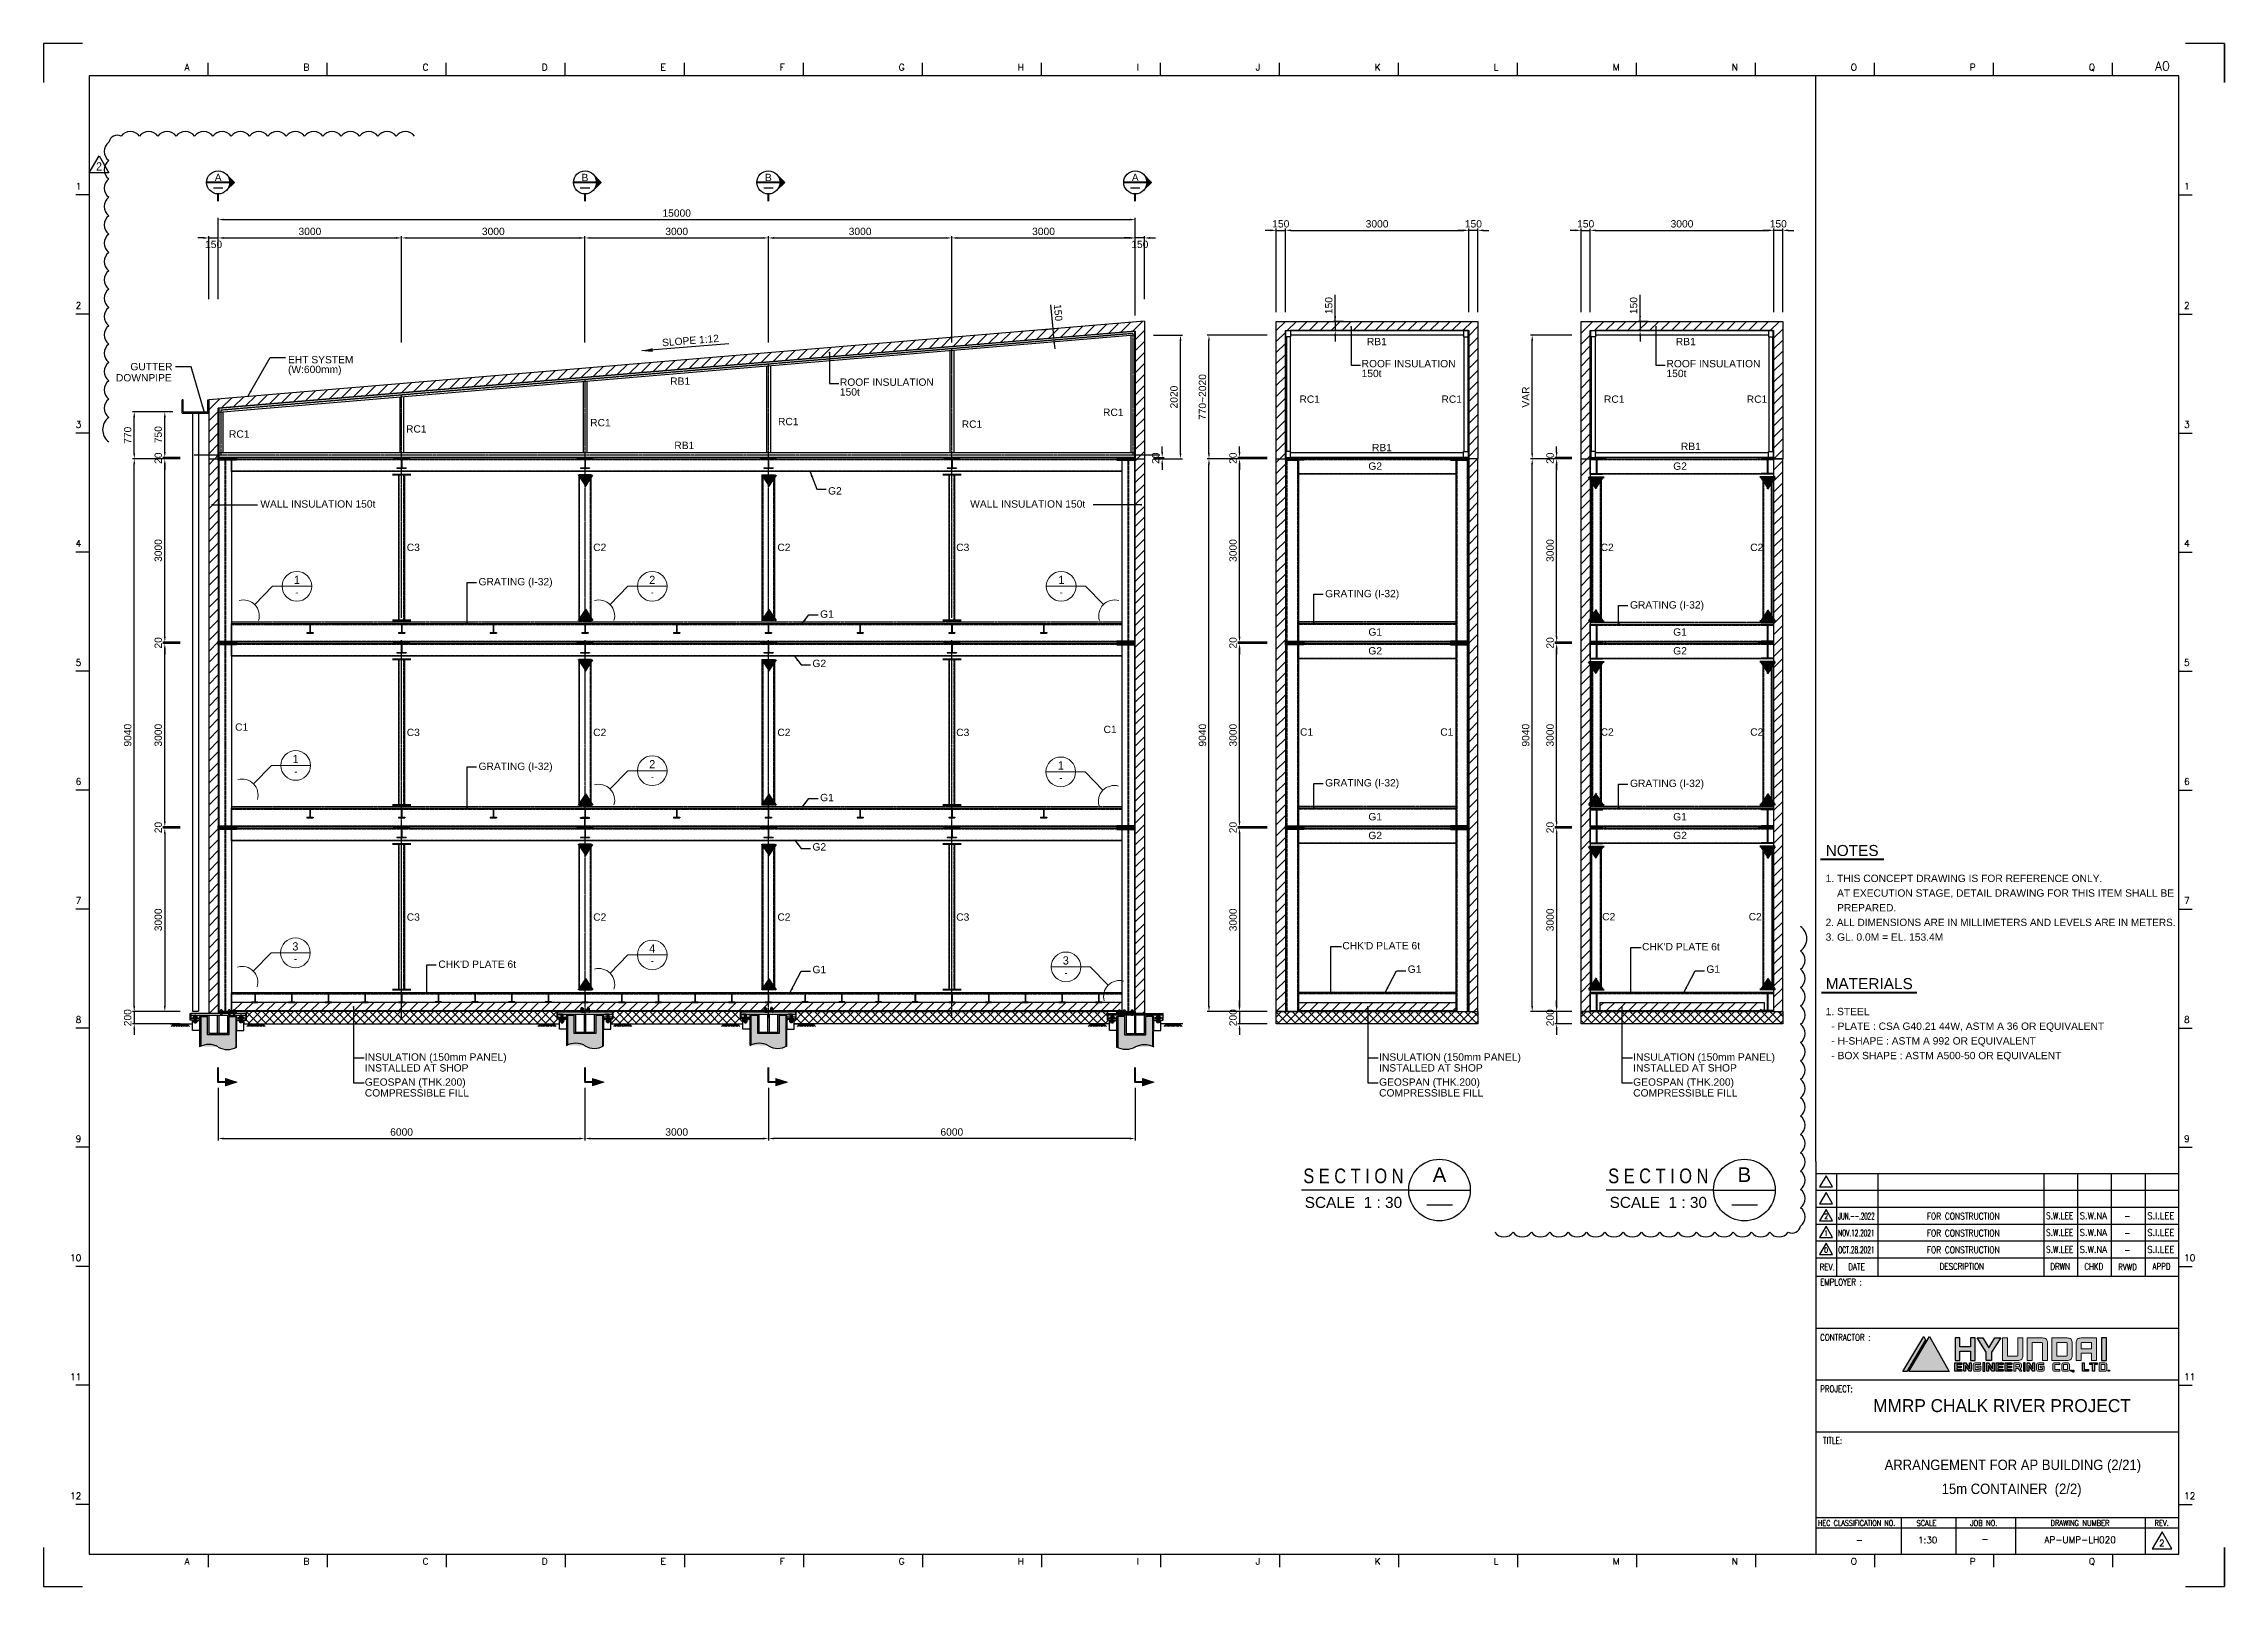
# Model space of a CAD drawing. Header units: millimetres. Extents: x 415966 to 487306, y -108951 to -17325.
# Drawn here: x 451636 to 487306, y -42555 to -17325 of the extents above; entities that cross this region are included whole.
import ezdxf
from ezdxf.enums import TextEntityAlignment as Align

# ---------------------------------------------------------------- set-up
doc = ezdxf.new("R2010")
doc.units = ezdxf.units.MM
doc.header["$LTSCALE"] = 2
doc.linetypes.add('CENTER', pattern=[2, 1.25, -0.25, 0.25, -0.25])
doc.linetypes.add('HIDDEN', pattern=[0.375, 0.25, -0.125])
doc.layers.get('Defpoints').update_dxf_attribs({"color": 250})
for name, color, linetype in [('#20_GR', 3, 'Continuous'), ('C_BLOCK', 7, 'Continuous'), ('C_CEN', 1, 'CENTER'), ('C_COLUMN-01', 2, 'Continuous'), ('C_DIM', 7, 'Continuous'), ('C_GIRDER', 2, 'Continuous'), ('C_HAT', 253, 'Continuous'), ('C_REV', 4, 'Continuous'), ('C_TEXT_01', 2, 'Continuous'), ('CONC', 3, 'Continuous'), ('DIM', 1, 'Continuous'), ('finish', 1, 'Continuous'), ('Layer 1', 7, 'Continuous'), ('PLATE', 2, 'Continuous'), ('TAN-TIT', 30, 'Continuous'), ('TITLE', 7, 'Continuous'), ('나사산', 1, 'Continuous'), ('중심선', 1, 'CENTER')]:
    doc.layers.add(name, color=color, linetype=linetype)
doc.layers.add('C_MARK', color=2, linetype='Continuous', lineweight=0)
doc.layers.add('C_STEEL', color=2, linetype='Continuous', lineweight=30)
doc.styles.add('Arial', font='arial.ttf')
doc.styles.add('COM', font='COMPLEX', dxfattribs={"height": 5})
doc.styles.add('KIM3', font='ROMAND.shx', dxfattribs={"width": 1.25, "height": 3})
doc.styles.add('KJR', font='arial.ttf', dxfattribs={"width": 0.8})
doc.styles.add('RD', font='sanss___.ttf')
doc.styles.add('RD20', font='ROMAND.SHX', dxfattribs={"width": 0.8, "height": 2})
doc.styles.add('RD6', font='ROMAND.shx', dxfattribs={"width": 0.83, "height": 6})
doc.styles.add('돋움', font='')
doc.styles.get('돋움').set_extended_font_data('Dotum')
doc.dimstyles.new('일반도면_0020', dxfattribs={"dimtxt": 80, "dimasz": 60, "dimexe": 20, "dimexo": 100, "dimgap": 30, "dimtad": 1, "dimdec": 0, "dimzin": 0, "dimdsep": 46, "dimtxsty": 'Arial', "dimcen": -100, "dimclrd": 7, "dimclre": 7, "dimclrt": 2, "dimadec": 8, "dimazin": 0, "dimtfac": 1, "dimtdec": 0, "dimtix": 1, "dimtmove": 2, "dimatfit": 3, "dimfxl": 1, "dimtolj": 1, "dimtzin": 0, "dimarcsym": 0})
doc.dimstyles.new('일반도면_0030', dxfattribs={"dimtxt": 120, "dimasz": 90, "dimexe": 30, "dimexo": 150, "dimgap": 45, "dimtad": 1, "dimdec": 0, "dimzin": 0, "dimdsep": 46, "dimtxsty": 'Arial', "dimcen": -150, "dimclrd": 7, "dimclre": 7, "dimclrt": 2, "dimadec": 8, "dimazin": 0, "dimtfac": 1, "dimtdec": 0, "dimtix": 1, "dimtmove": 2, "dimatfit": 3, "dimfxl": 1, "dimtolj": 1, "dimtzin": 0, "dimarcsym": 0})
pattern_1 = [(45, (-63679, 0), (-89.80256, 89.80256), [])]
pattern_2 = [(45, (-63679, 0), (-67.351921, 67.351921), []), (135, (-63679, 0), (-67.351921, -67.351921), [])]

msp = doc.modelspace()

# ---------------------------------------------------------------- texts
at = {"width": 0.83}
for s, height, style, p in [('2', 84.8, 'RD20', (480791.7, -36545.6)), ('1', 84.8, 'RD20', (480791.7, -36821.3)), ('FOR CONSTRUCTION', 108.155, 'KIM3', (483033.7, -36554.9)), ('FOR CONSTRUCTION', 108.155, 'KIM3', (483033.7, -36830.6)), ('-', 108.2, 'KIM3', (485720, -36554.9)), ('0', 84.8, 'RD20', (480791.7, -37097)), ('FOR CONSTRUCTION', 108.155, 'KIM3', (483033.7, -37106.3)), ('-', 108.2, 'KIM3', (485720, -36830.6)), ('-', 108.2, 'KIM3', (485720, -37106.3))]:
    msp.add_text(s, height=height, dxfattribs=dict(at, style=style)).set_placement(p, align=Align.CENTER)
for s, height, style, width, p, p2 in [('JUN.--.2022', 108.155, 'KIM3', 0.549752, (480989.7, -36554.7), (481584.3, -36554.7)), ('NOV.12.2021', 108.155, 'KIM3', 0.58603, (480989.7, -36830.4), (481584.3, -36830.4)), ('S.W.LEE', 108.16, 'KIM3', 0.71939, (484389.6, -36548.3), (484834.2, -36548.3)), ('S.W.LEE', 108.16, 'KIM3', 0.71939, (484389.6, -36824), (484834.2, -36824)), ('S.W.NA', 108.16, 'KIM3', 0.799323, (484940.9, -36548.3), (485385.5, -36548.3)), ('S.W.NA', 108.16, 'KIM3', 0.799323, (484940.9, -36824), (485385.5, -36824)), ('S.I.LEE', 108.16, 'KIM3', 0.838125, (486043.7, -36548.3), (486488.3, -36548.3)), ('S.I.LEE', 108.16, 'KIM3', 0.838125, (486043.7, -36824), (486488.3, -36824)), ('OCT.28.2021', 108.155, 'KIM3', 0.598176, (480989.7, -37106.1), (481584.3, -37106.1)), ('S.W.LEE', 108.16, 'KIM3', 0.71939, (484389.6, -37099.7), (484834.2, -37099.7)), ('S.W.NA', 108.16, 'KIM3', 0.799323, (484940.9, -37099.7), (485385.5, -37099.7)), ('S.I.LEE', 108.16, 'KIM3', 0.838125, (486043.7, -37099.7), (486488.3, -37099.7)), ('MMRP CHALK RIVER PROJECT', 212.069, 'KJR', 0.9519, (481560.9, -39705.1), (485775.9, -39705.1))]:
    msp.add_text(s, height=height, dxfattribs=dict(style=style, width=width)).set_placement(p, p2, align=Align.FIT)
at = {"style": 'RD', "width": 0.9}
for s, p in [('ARRANGEMENT FOR AP BUILDING (2/21)', (481748, -40652.3)), ('15m CONTAINER  (2/2)', (482682.2, -41044.2))]:
    msp.add_text(s, height=169.655, dxfattribs=at).set_placement(p)
for s, height, style, p in [('-', 106, 'RD20', (481335, -41850.4)), ('1:30', 106.03, 'RD20', (482453.4, -41850.4)), ('-', 106, 'RD20', (483392.1, -41835.7)), ('AP-UMP-LH020', 106.034, 'KIM3', (484945.9, -41845.9)), ('2', 106, 'RD20', (486283.2, -41899.4))]:
    msp.add_text(s, height=height, dxfattribs=dict(style=style)).set_placement(p, align=Align.CENTER)
at = {"layer": 'C_BLOCK', "color": 2, "linetype": 'Continuous', "lineweight": 30, "style": 'Arial'}
for s, p in [('A', (454490.7, -19514.2)), ('B', (460490.7, -19514.2)), ('B', (463490.7, -19514.2)), ('A', (469490.7, -19514.2))]:
    msp.add_text(s, height=120, dxfattribs=at).set_placement(p, align=Align.MIDDLE_CENTER)
at = {"layer": 'C_BLOCK', "color": 4, "linetype": 'Continuous', "lineweight": 20, "style": '돋움'}
for s, p in [('1', (455777.7, -26094.7)), ('2', (461590.7, -26094.7)), ('1', (468282.8, -26094.7)), ('1', (455757.5, -29024.5)), ('2', (461590.7, -29109.7)), ('1', (468276, -29129.4)), ('3', (455753.3, -32088.3)), ('4', (461590.7, -32122.7)), ('3', (468355.8, -32318.3))]:
    msp.add_text(s, height=135, dxfattribs=at).set_placement(p, align=Align.MIDDLE_CENTER)
at = {"layer": 'C_BLOCK', "color": 7, "linetype": 'Continuous', "lineweight": 20, "style": '돋움'}
for p in [(455779.5, -26295.7), (461592.5, -26295.7), (468280, -26295.7), (455759.3, -29225.5), (461592.5, -29310.7), (468273.2, -29330.4), (455755.1, -32289.3), (461592.5, -32323.7), (468358.7, -32519.3)]:
    msp.add_text('-', height=115.7, dxfattribs=at).set_placement(p, align=Align.MIDDLE_CENTER)
at = {"layer": 'C_BLOCK', "color": 3, "ltscale": 10, "style": 'Arial'}
for s, p in [('NOTES', (481217.2, -30664.2)), ('MATERIALS', (481496.7, -32841.8))]:
    msp.add_text(s, height=180, dxfattribs=at).set_placement(p, align=Align.BOTTOM_CENTER)
at = {"layer": 'C_GIRDER', "color": 2, "style": 'Arial'}
msp.add_text('SLOPE 1:12', height=120, rotation=4.53777, dxfattribs=at).set_placement((461756.7, -22276.2))
at = {"layer": 'C_MARK', "color": 4, "style": '돋움'}
msp.add_text('2', height=135, dxfattribs=at).set_placement((452542.7, -19332.9), align=Align.MIDDLE_CENTER)
at = {"layer": 'C_TEXT_01', "style": 'Arial'}
for s, p in [('EHT SYSTEM', (455633.1, -22552.9)), ('RB1', (473280.2, -22257.5)), ('RB1', (478333.2, -22257.5)), ('DOWNPIPE', (452819.2, -22849.1)), ('GUTTER', (453054.7, -22667.1)), ('(W:600mm)', (455633.1, -22712.9)), ('RB1', (461884.4, -22905)), ('ROOF INSULATION', (464660.4, -22920.9)), ('150t', (473193.8, -22778.7)), ('ROOF INSULATION', (473193.8, -22618.7)), ('150t', (478180.3, -22778.7)), ('ROOF INSULATION', (478180.3, -22618.7)), ('150t', (464660.4, -23080.9)), ('RC1', (472176.9, -23199.1)), ('RC1', (474499.9, -23199.1)), ('RC1', (477157.9, -23199.1)), ('RC1', (479493.1, -23199.1)), ('RC1', (460576, -23583.4)), ('RC1', (463648.5, -23565.3)), ('RC1', (466653.2, -23607.6)), ('RC1', (468964, -23414.3)), ('RC1', (454667.8, -23769.3)), ('RC1', (457563.9, -23686.2)), ('RB1', (461952.5, -23954.6)), ('RB1', (473363.6, -23991.2)), ('RB1', (478416.5, -23971.2)), ('G2', (464467.1, -24698.9)), ('WALL INSULATION 150t', (455180.8, -24913.3)), ('WALL INSULATION 150t', (466791.5, -24913.3)), ('GRATING (I-32)', (458750.1, -26184.1)), ('GRATING (I-32)', (472597.3, -26379.3)), ('G1', (464336.8, -26714.1)), ('GRATING (I-32)', (477583.8, -26563.8)), ('GRATING (I-32)', (458750.1, -29203.7)), ('G1', (464336.8, -29714.1)), ('GRATING (I-32)', (472597.3, -29473.2)), ('GRATING (I-32)', (477583.8, -29482.2)), ("CHK'D PLATE 6t", (472878.7, -32136.9)), ("CHK'D PLATE 6t", (477780.4, -32153.9)), ("CHK'D PLATE 6t", (458092.2, -32439.7)), ('INSULATION (150mm PANEL)', (456890, -33958.2)), ('INSULATION (150mm PANEL)', (473480, -33958.2)), ('INSULATION (150mm PANEL)', (477636, -33958.2)), ('GEOSPAN (THK.200)', (456890, -34367.2)), ('INSTALLED AT SHOP', (456890, -34135.1)), ('GEOSPAN (THK.200)', (473480, -34367.2)), ('INSTALLED AT SHOP', (473480, -34135.1)), ('GEOSPAN (THK.200)', (477636, -34367.2)), ('INSTALLED AT SHOP', (477636, -34135.1)), ('COMPRESSIBLE FILL', (456890, -34544.1)), ('COMPRESSIBLE FILL', (473480, -34544.1)), ('COMPRESSIBLE FILL', (477636, -34544.1))]:
    msp.add_text(s, height=120, dxfattribs=at).set_placement(p)
for s, p in [('G2', (473304.2, -24294.5)), ('G2', (478290.7, -24294.5)), ('G1', (473304.2, -27007.4)), ('G1', (478290.7, -27007.4)), ('G2', (464211.9, -27520.7)), ('G2', (473304.2, -27314.5)), ('G2', (478290.7, -27314.5)), ('G1', (473304.2, -30027.4)), ('G1', (478290.7, -30027.4)), ('G2', (473304.2, -30334.5)), ('G2', (478290.7, -30334.5)), ('G2', (464211.9, -30520.7)), ('G1', (464211.9, -32527)), ('G1', (473947.9, -32521)), ('G1', (478832.9, -32521))]:
    msp.add_text(s, height=120, rotation=360, dxfattribs=at).set_placement(p)
for s, p in [('C3', (457683, -25562.9)), ('C2', (460732.2, -25562.9)), ('C2', (463744.6, -25562.9)), ('C3', (466670.1, -25562.9)), ('C2', (477210.3, -25562.9)), ('C2', (479657.1, -25562.9)), ('C1', (454875.6, -28501.8)), ('C3', (457683, -28588.9)), ('C2', (460732.2, -28588.9)), ('C2', (463744.6, -28588.9)), ('C3', (466670.1, -28588.9)), ('C1', (469079.8, -28540.1)), ('C1', (472293.3, -28582.9)), ('C1', (474587.6, -28582.9)), ('C2', (477210.3, -28582.9)), ('C2', (479657.1, -28582.9)), ('C3', (457683, -31608.9)), ('C2', (460732.2, -31608.9)), ('C2', (463744.6, -31608.9)), ('C3', (466670.1, -31608.9)), ('C2', (477235.8, -31602.9)), ('C2', (479631.6, -31602.9))]:
    msp.add_text(s, height=120, dxfattribs=at).set_placement(p, align=Align.MIDDLE_CENTER)
for s, p in [('1. THIS CONCEPT DRAWING IS FOR REFERENCE ONLY.', (480784.1, -30976.2)), ('    AT EXECUTION STAGE, DETAIL DRAWING FOR THIS ITEM SHALL BE', (480784.1, -31216.2)), ('    PREPARED.', (480784.1, -31456.2)), ('3. GL. 0.0M = EL. 153.4M', (480784.1, -31936.2)), ('1. STEEL', (480784.1, -33153.8)), ('  - PLATE : CSA G40.21 44W, ASTM A 36 OR EQUIVALENT', (480784.1, -33393.8)), ('  - H-SHAPE : ASTM A 992 OR EQUIVALENT', (480784.1, -33633.8)), ('  - BOX SHAPE : ASTM A500-50 OR EQUIVALENT', (480784.1, -33873.8))]:
    msp.add_text(s, height=120, dxfattribs=at).set_placement(p, align=Align.MIDDLE_LEFT)
at = {"layer": 'C_TEXT_01', "style": 'Arial', "width": 0.98}
msp.add_text('2. ALL DIMENSIONS ARE IN MILLIMETERS AND LEVELS ARE IN METERS.', height=120, dxfattribs=at).set_placement((480784.1, -31696.2), align=Align.MIDDLE_LEFT)
at = {"layer": 'TITLE', "color": 3, "ltscale": 10, "style": 'Arial', "width": 0.8}
for p in [(473059.8, -35961.9), (478046.4, -35961.9)]:
    msp.add_text('S E C T I O N', height=240, dxfattribs=at).set_placement(p, align=Align.CENTER)
at = {"layer": 'TITLE', "color": 2, "ltscale": 10, "style": 'Arial'}
for s, p in [('A', (474467.6, -35821.9)), ('B', (479454.2, -35821.9))]:
    msp.add_text(s, height=240, dxfattribs=at).set_placement(p, align=Align.MIDDLE)
at = {"layer": 'TITLE', "color": 2, "linetype": 'Continuous', "style": 'Arial'}
for p in [(473059.9, -36185.9), (478046.5, -36185.9)]:
    msp.add_text('SCALE  1 : 30', height=180, dxfattribs=at).set_placement(p, align=Align.TOP_CENTER)

# ---------------------------------------------------------------- blocks, each defined once
blk = doc.blocks.new('A$C8e619059')
at = {"layer": 'TAN-TIT'}
blk.add_line((-18.4, 55.8), (-18.4, 0), dxfattribs=at)
blk = doc.blocks.new('BORDER')
h = blk.add_hatch(color=256)
h.dxf.hatch_style = 1
h.paths.add_polyline_path([(20566, 2726), (20339, 2342), (20779, 2342)])
h.paths.add_polyline_path([(20522, 2687), (20501, 2726), (20274, 2342), (20318, 2342)])
at = {"layer": 'Layer 1'}
h = blk.add_hatch(color=256, dxfattribs=at)
h.dxf.hatch_style = 1
h.paths.add_polyline_path([(21064, 2708), (21011, 2708), (21011, 2613), (20896, 2613), (20896, 2708), (20843, 2708), (20843, 2463), (20896, 2463), (20896, 2565), (21011, 2565), (21011, 2463), (21064, 2463)])
h.paths.add_polyline_path([(21341, 2708), (21277, 2708), (21212, 2601), (21147, 2708), (21083, 2708), (21183, 2554), (21183, 2463), (21241, 2463), (21241, 2554)])
edge = h.paths.add_edge_path()
edge.add_spline(control_points=[(21464, 2511), (21439, 2511), (21414, 2511), (21414, 2511), (21414, 2511), (21414, 2560), (21414, 2610)], knot_values=[2.5, 2.5, 2.5, 2.5, 3, 3, 3, 3.5, 3.5, 3.5, 3.5], degree=3, periodic=0)
edge.add_spline(control_points=[(21414, 2610), (21414, 2659), (21414, 2708), (21414, 2708), (21414, 2708), (21400, 2708), (21387, 2708)], knot_values=[3.5, 3.5, 3.5, 3.5, 4, 4, 4, 4.5, 4.5, 4.5, 4.5], degree=3, periodic=0)
edge.add_spline(control_points=[(21387, 2708), (21373, 2708), (21360, 2708), (21360, 2708), (21360, 2708), (21360, 2647), (21360, 2586)], knot_values=[4.5, 4.5, 4.5, 4.5, 5, 5, 5, 5.5, 5.5, 5.5, 5.5], degree=3, periodic=0)
edge.add_spline(control_points=[(21360, 2586), (21360, 2525), (21360, 2463), (21360, 2463), (21360, 2463), (21527, 2463), (21527, 2463)], knot_values=[5.5, 5.5, 5.5, 5.5, 6, 6, 6, 7, 7, 7, 7], degree=3, periodic=0)
edge.add_spline(control_points=[(21527, 2463), (21543, 2463), (21558, 2466), (21570, 2477)], knot_values=[7, 7, 7, 7, 8, 8, 8, 8], degree=3, periodic=0)
edge.add_spline(control_points=[(21570, 2477), (21581, 2489), (21581, 2506), (21582, 2515), (21582, 2515), (21582, 2543), (21582, 2576)], knot_values=[8, 8, 8, 8, 9, 9, 9, 9.375023, 9.375023, 9.375023, 9.375023], degree=3, periodic=0)
edge.add_spline(control_points=[(21582, 2576), (21582, 2610), (21582, 2651), (21582, 2678)], knot_values=[9.375023, 9.375023, 9.375023, 9.375023, 9.750015, 9.750015, 9.750015, 9.750015], degree=3, periodic=0)
edge.add_spline(control_points=[(21582, 2678), (21582, 2685), (21582, 2691), (21582, 2696)], knot_values=[9.750015, 9.750015, 9.750015, 9.750015, 9.843763, 9.843763, 9.843763, 9.843763], degree=3, periodic=0)
edge.add_spline(control_points=[(21582, 2696), (21582, 2700), (21582, 2704), (21582, 2706)], knot_values=[9.843763, 9.843763, 9.843763, 9.843763, 9.937511, 9.937511, 9.937511, 9.937511], degree=3, periodic=0)
edge.add_spline(control_points=[(21582, 2706), (21582, 2707), (21582, 2707), (21582, 2707)], knot_values=[9.937511, 9.937511, 9.937511, 9.937511, 9.960948, 9.960948, 9.960948, 9.960948], degree=3, periodic=0)
edge.add_spline(control_points=[(21582, 2708), (21582, 2708), (21582, 2708), (21582, 2708), (21582, 2708), (21582, 2708), (21582, 2708)], knot_values=[9.999766, 9.999766, 9.999766, 9.999766, 10, 10, 10, 10.001231, 10.001231, 10.001231, 10.001231], degree=3, periodic=0)
edge.add_spline(control_points=[(21582, 2708), (21582, 2708), (21582, 2708), (21582, 2708)], knot_values=[10.001231, 10.001231, 10.001231, 10.001231, 10.001963, 10.001963, 10.001963, 10.001963], degree=3, periodic=0)
edge.add_spline(control_points=[(21582, 2708), (21582, 2708), (21582, 2708), (21582, 2708)], knot_values=[10.001963, 10.001963, 10.001963, 10.001963, 10.004893, 10.004893, 10.004893, 10.004893], degree=3, periodic=0)
edge.add_spline(control_points=[(21582, 2708), (21582, 2708), (21582, 2708), (21581, 2708)], knot_values=[10.004893, 10.004893, 10.004893, 10.004893, 10.007822, 10.007822, 10.007822, 10.007822], degree=3, periodic=0)
edge.add_spline(control_points=[(21581, 2708), (21581, 2708), (21581, 2708), (21581, 2708)], knot_values=[10.007822, 10.007822, 10.007822, 10.007822, 10.019541, 10.019541, 10.019541, 10.019541], degree=3, periodic=0)
edge.add_spline(control_points=[(21581, 2708), (21581, 2708), (21581, 2708), (21581, 2708)], knot_values=[10.019541, 10.019541, 10.019541, 10.019541, 10.031259, 10.031259, 10.031259, 10.031259], degree=3, periodic=0)
edge.add_spline(control_points=[(21581, 2708), (21581, 2708), (21581, 2708), (21581, 2708)], knot_values=[10.031259, 10.031259, 10.031259, 10.031259, 10.078133, 10.078133, 10.078133, 10.078133], degree=3, periodic=0)
edge.add_spline(control_points=[(21581, 2708), (21580, 2708), (21580, 2708), (21579, 2708)], knot_values=[10.078133, 10.078133, 10.078133, 10.078133, 10.125008, 10.125008, 10.125008, 10.125008], degree=3, periodic=0)
edge.add_spline(control_points=[(21579, 2708), (21577, 2708), (21573, 2708), (21569, 2708)], knot_values=[10.125008, 10.125008, 10.125008, 10.125008, 10.312504, 10.312504, 10.312504, 10.312504], degree=3, periodic=0)
edge.add_spline(control_points=[(21569, 2708), (21565, 2708), (21560, 2708), (21555, 2708)], knot_values=[10.312504, 10.312504, 10.312504, 10.312504, 10.5, 10.5, 10.5, 10.5], degree=3, periodic=0)
edge.add_spline(control_points=[(21555, 2708), (21550, 2708), (21545, 2708), (21540, 2708)], knot_values=[10.5, 10.5, 10.5, 10.5, 10.687496, 10.687496, 10.687496, 10.687496], degree=3, periodic=0)
edge.add_spline(control_points=[(21540, 2708), (21536, 2708), (21532, 2708), (21530, 2708)], knot_values=[10.687496, 10.687496, 10.687496, 10.687496, 10.874992, 10.874992, 10.874992, 10.874992], degree=3, periodic=0)
edge.add_spline(control_points=[(21530, 2708), (21530, 2708), (21529, 2708), (21529, 2708)], knot_values=[10.874992, 10.874992, 10.874992, 10.874992, 10.921867, 10.921867, 10.921867, 10.921867], degree=3, periodic=0)
edge.add_spline(control_points=[(21528, 2708), (21528, 2708), (21528, 2708), (21528, 2708), (21528, 2708), (21528, 2708), (21528, 2708)], knot_values=[10.999502, 10.999502, 10.999502, 10.999502, 11, 11, 11, 11.0006, 11.0006, 11.0006, 11.0006], degree=3, periodic=0)
edge.add_spline(control_points=[(21528, 2708), (21528, 2708), (21528, 2708), (21528, 2708)], knot_values=[11.0006, 11.0006, 11.0006, 11.0006, 11.000967, 11.000967, 11.000967, 11.000967], degree=3, periodic=0)
edge.add_spline(control_points=[(21528, 2708), (21528, 2708), (21528, 2708), (21528, 2708)], knot_values=[11.000967, 11.000967, 11.000967, 11.000967, 11.002431, 11.002431, 11.002431, 11.002431], degree=3, periodic=0)
edge.add_spline(control_points=[(21528, 2708), (21528, 2708), (21528, 2708), (21528, 2708)], knot_values=[11.002431, 11.002431, 11.002431, 11.002431, 11.003896, 11.003896, 11.003896, 11.003896], degree=3, periodic=0)
edge.add_spline(control_points=[(21528, 2708), (21528, 2708), (21528, 2708), (21528, 2708)], knot_values=[11.003896, 11.003896, 11.003896, 11.003896, 11.009755, 11.009755, 11.009755, 11.009755], degree=3, periodic=0)
edge.add_spline(control_points=[(21528, 2708), (21528, 2708), (21528, 2708), (21528, 2708)], knot_values=[11.009755, 11.009755, 11.009755, 11.009755, 11.015615, 11.015615, 11.015615, 11.015615], degree=3, periodic=0)
edge.add_spline(control_points=[(21528, 2708), (21528, 2708), (21528, 2708), (21528, 2707)], knot_values=[11.015615, 11.015615, 11.015615, 11.015615, 11.039052, 11.039052, 11.039052, 11.039052], degree=3, periodic=0)
edge.add_spline(control_points=[(21528, 2707), (21528, 2706), (21528, 2702), (21528, 2696)], knot_values=[11.039052, 11.039052, 11.039052, 11.039052, 11.156237, 11.156237, 11.156237, 11.156237], degree=3, periodic=0)
edge.add_spline(control_points=[(21528, 2696), (21528, 2692), (21528, 2686), (21528, 2680)], knot_values=[11.156237, 11.156237, 11.156237, 11.156237, 11.249985, 11.249985, 11.249985, 11.249985], degree=3, periodic=0)
edge.add_spline(control_points=[(21528, 2680), (21528, 2654), (21528, 2615), (21528, 2583)], knot_values=[11.249985, 11.249985, 11.249985, 11.249985, 11.624977, 11.624977, 11.624977, 11.624977], degree=3, periodic=0)
edge.add_spline(control_points=[(21528, 2583), (21528, 2551), (21528, 2525), (21528, 2525)], knot_values=[11.624977, 11.624977, 11.624977, 11.624977, 12, 12, 12, 12], degree=3, periodic=0)
edge.add_spline(control_points=[(21528, 2525), (21528, 2522), (21528, 2517), (21526, 2514)], knot_values=[0, 0, 0, 0, 1, 1, 1, 1], degree=3, periodic=0)
edge.add_spline(control_points=[(21526, 2514), (21523, 2511), (21519, 2511), (21514, 2511), (21514, 2511), (21489, 2511), (21464, 2511)], knot_values=[1, 1, 1, 1, 2, 2, 2, 2.5, 2.5, 2.5, 2.5], degree=3, periodic=0)
edge = h.paths.add_edge_path()
edge.add_spline(control_points=[(21851, 2656), (21850, 2666), (21850, 2683), (21839, 2694)], knot_values=[10, 10, 10, 10, 11, 11, 11, 11], degree=3, periodic=0)
edge.add_spline(control_points=[(21839, 2694), (21827, 2706), (21813, 2708), (21797, 2708)], knot_values=[11, 11, 11, 11, 12, 12, 12, 12], degree=3, periodic=0)
edge.add_spline(control_points=[(21797, 2708), (21797, 2708), (21755, 2708), (21713, 2708)], knot_values=[0, 0, 0, 0, 0.5, 0.5, 0.5, 0.5], degree=3, periodic=0)
edge.add_spline(control_points=[(21713, 2708), (21671, 2708), (21629, 2708), (21629, 2708), (21629, 2708), (21629, 2647), (21629, 2586)], knot_values=[0.5, 0.5, 0.5, 0.5, 1, 1, 1, 1.5, 1.5, 1.5, 1.5], degree=3, periodic=0)
edge.add_spline(control_points=[(21629, 2586), (21629, 2525), (21629, 2463), (21629, 2463), (21629, 2463), (21642, 2463), (21656, 2463)], knot_values=[1.5, 1.5, 1.5, 1.5, 2, 2, 2, 2.5, 2.5, 2.5, 2.5], degree=3, periodic=0)
edge.add_spline(control_points=[(21656, 2463), (21669, 2463), (21683, 2463), (21683, 2463), (21683, 2463), (21683, 2513), (21683, 2562)], knot_values=[2.5, 2.5, 2.5, 2.5, 3, 3, 3, 3.5, 3.5, 3.5, 3.5], degree=3, periodic=0)
edge.add_spline(control_points=[(21683, 2562), (21683, 2611), (21683, 2660), (21683, 2660), (21683, 2660), (21783, 2660), (21783, 2660)], knot_values=[3.5, 3.5, 3.5, 3.5, 4, 4, 4, 5, 5, 5, 5], degree=3, periodic=0)
edge.add_spline(control_points=[(21783, 2660), (21788, 2660), (21792, 2660), (21795, 2657)], knot_values=[5, 5, 5, 5, 6, 6, 6, 6], degree=3, periodic=0)
edge.add_spline(control_points=[(21795, 2657), (21797, 2654), (21797, 2649), (21797, 2646), (21797, 2646), (21797, 2601), (21797, 2555)], knot_values=[6, 6, 6, 6, 7, 7, 7, 7.5, 7.5, 7.5, 7.5], degree=3, periodic=0)
edge.add_spline(control_points=[(21797, 2555), (21797, 2509), (21797, 2463), (21797, 2463), (21797, 2463), (21810, 2463), (21824, 2463)], knot_values=[7.5, 7.5, 7.5, 7.5, 8, 8, 8, 8.5, 8.5, 8.5, 8.5], degree=3, periodic=0)
edge.add_spline(control_points=[(21824, 2463), (21837, 2463), (21851, 2463), (21851, 2463), (21851, 2463), (21851, 2656), (21851, 2656)], knot_values=[8.5, 8.5, 8.5, 8.5, 9, 9, 9, 10, 10, 10, 10], degree=3, periodic=0)
edge = h.paths.add_edge_path()
edge.add_spline(control_points=[(22108, 2694), (22097, 2706), (22082, 2708), (22066, 2708), (22066, 2708), (22037, 2708), (22009, 2708)], knot_values=[1, 1, 1, 1, 2, 2, 2, 2.5, 2.5, 2.5, 2.5], degree=3, periodic=0)
edge.add_spline(control_points=[(22009, 2708), (21980, 2708), (21952, 2708), (21952, 2708), (21952, 2708), (21938, 2708), (21925, 2708)], knot_values=[2.5, 2.5, 2.5, 2.5, 3, 3, 3, 3.5, 3.5, 3.5, 3.5], degree=3, periodic=0)
edge.add_spline(control_points=[(21925, 2708), (21912, 2708), (21898, 2708), (21898, 2708), (21898, 2708), (21898, 2647), (21898, 2586)], knot_values=[3.5, 3.5, 3.5, 3.5, 4, 4, 4, 4.5, 4.5, 4.5, 4.5], degree=3, periodic=0)
edge.add_spline(control_points=[(21898, 2586), (21898, 2525), (21898, 2463), (21898, 2463), (21898, 2463), (22066, 2463), (22066, 2463)], knot_values=[4.5, 4.5, 4.5, 4.5, 5, 5, 5, 6, 6, 6, 6], degree=3, periodic=0)
edge.add_spline(control_points=[(22066, 2463), (22082, 2463), (22097, 2466), (22108, 2477)], knot_values=[6, 6, 6, 6, 7, 7, 7, 7], degree=3, periodic=0)
edge.add_spline(control_points=[(22108, 2477), (22119, 2489), (22119, 2506), (22120, 2515), (22120, 2515), (22120, 2551), (22120, 2586)], knot_values=[7, 7, 7, 7, 8, 8, 8, 8.5, 8.5, 8.5, 8.5], degree=3, periodic=0)
edge.add_spline(control_points=[(22120, 2586), (22120, 2621), (22120, 2656), (22120, 2656)], knot_values=[8.5, 8.5, 8.5, 8.5, 9, 9, 9, 9], degree=3, periodic=0)
edge.add_spline(control_points=[(22120, 2656), (22119, 2666), (22119, 2683), (22108, 2694)], knot_values=[0, 0, 0, 0, 1, 1, 1, 1], degree=3, periodic=0)
edge = h.paths.add_edge_path(flags=16)
edge.add_spline(control_points=[(22053, 2660), (22058, 2660), (22062, 2660), (22064, 2657)], knot_values=[5, 5, 5, 5, 6, 6, 6, 6], degree=3, periodic=0)
edge.add_spline(control_points=[(22064, 2657), (22067, 2654), (22066, 2649), (22066, 2646), (22066, 2646), (22066, 2616), (22066, 2586)], knot_values=[6, 6, 6, 6, 7, 7, 7, 7.5, 7.5, 7.5, 7.5], degree=3, periodic=0)
edge.add_spline(control_points=[(22066, 2586), (22066, 2555), (22066, 2525), (22066, 2525)], knot_values=[7.5, 7.5, 7.5, 7.5, 8, 8, 8, 8], degree=3, periodic=0)
edge.add_spline(control_points=[(22066, 2525), (22066, 2522), (22067, 2517), (22064, 2514)], knot_values=[0, 0, 0, 0, 1, 1, 1, 1], degree=3, periodic=0)
edge.add_spline(control_points=[(22064, 2514), (22062, 2511), (22058, 2511), (22053, 2511), (22053, 2511), (22027, 2511), (22002, 2511)], knot_values=[1, 1, 1, 1, 2, 2, 2, 2.5, 2.5, 2.5, 2.5], degree=3, periodic=0)
edge.add_spline(control_points=[(22002, 2511), (21977, 2511), (21952, 2511), (21952, 2511), (21952, 2511), (21952, 2548), (21952, 2586)], knot_values=[2.5, 2.5, 2.5, 2.5, 3, 3, 3, 3.5, 3.5, 3.5, 3.5], degree=3, periodic=0)
edge.add_spline(control_points=[(21952, 2586), (21952, 2623), (21952, 2660), (21952, 2660), (21952, 2660), (22053, 2660), (22053, 2660)], knot_values=[3.5, 3.5, 3.5, 3.5, 4, 4, 4, 5, 5, 5, 5], degree=3, periodic=0)
edge = h.paths.add_edge_path()
edge.add_spline(control_points=[(22385, 2586), (22385, 2647), (22385, 2708), (22385, 2708), (22385, 2708), (22218, 2708), (22218, 2708)], knot_values=[7.5, 7.5, 7.5, 7.5, 8, 8, 8, 9, 9, 9, 9], degree=3, periodic=0)
edge.add_spline(control_points=[(22218, 2708), (22202, 2708), (22187, 2706), (22176, 2694)], knot_values=[9, 9, 9, 9, 10, 10, 10, 10], degree=3, periodic=0)
edge.add_spline(control_points=[(22176, 2694), (22165, 2683), (22164, 2666), (22164, 2656), (22164, 2656), (22164, 2608), (22164, 2560)], knot_values=[0, 0, 0, 0, 1, 1, 1, 1.5, 1.5, 1.5, 1.5], degree=3, periodic=0)
edge.add_spline(control_points=[(22164, 2560), (22164, 2512), (22164, 2463), (22164, 2463), (22164, 2463), (22178, 2463), (22191, 2463)], knot_values=[1.5, 1.5, 1.5, 1.5, 2, 2, 2, 2.5, 2.5, 2.5, 2.5], degree=3, periodic=0)
edge.add_spline(control_points=[(22191, 2463), (22204, 2463), (22218, 2463), (22218, 2463), (22218, 2463), (22218, 2483), (22218, 2502)], knot_values=[2.5, 2.5, 2.5, 2.5, 3, 3, 3, 3.5, 3.5, 3.5, 3.5], degree=3, periodic=0)
edge.add_spline(control_points=[(22218, 2502), (22218, 2522), (22218, 2541), (22218, 2541), (22218, 2541), (22246, 2541), (22275, 2541)], knot_values=[3.5, 3.5, 3.5, 3.5, 4, 4, 4, 4.5, 4.5, 4.5, 4.5], degree=3, periodic=0)
edge.add_spline(control_points=[(22275, 2541), (22303, 2541), (22332, 2541), (22332, 2541), (22332, 2541), (22332, 2522), (22332, 2502)], knot_values=[4.5, 4.5, 4.5, 4.5, 5, 5, 5, 5.5, 5.5, 5.5, 5.5], degree=3, periodic=0)
edge.add_spline(control_points=[(22332, 2502), (22332, 2483), (22332, 2463), (22332, 2463), (22332, 2463), (22345, 2463), (22359, 2463)], knot_values=[5.5, 5.5, 5.5, 5.5, 6, 6, 6, 6.5, 6.5, 6.5, 6.5], degree=3, periodic=0)
edge.add_spline(control_points=[(22359, 2463), (22372, 2463), (22385, 2463), (22385, 2463), (22385, 2463), (22385, 2525), (22385, 2586)], knot_values=[6.5, 6.5, 6.5, 6.5, 7, 7, 7, 7.5, 7.5, 7.5, 7.5], degree=3, periodic=0)
edge = h.paths.add_edge_path(flags=16)
edge.add_spline(control_points=[(22282, 2660), (22307, 2660), (22332, 2660), (22332, 2660), (22332, 2660), (22332, 2643), (22332, 2625)], knot_values=[0.5, 0.5, 0.5, 0.5, 1, 1, 1, 1.5, 1.5, 1.5, 1.5], degree=3, periodic=0)
edge.add_spline(control_points=[(22332, 2625), (22332, 2607), (22332, 2589), (22332, 2589), (22332, 2589), (22303, 2589), (22275, 2589)], knot_values=[1.5, 1.5, 1.5, 1.5, 2, 2, 2, 2.5, 2.5, 2.5, 2.5], degree=3, periodic=0)
edge.add_spline(control_points=[(22275, 2589), (22246, 2589), (22218, 2589), (22218, 2589), (22218, 2589), (22218, 2646), (22218, 2646)], knot_values=[2.5, 2.5, 2.5, 2.5, 3, 3, 3, 4, 4, 4, 4], degree=3, periodic=0)
edge.add_spline(control_points=[(22218, 2646), (22218, 2649), (22217, 2654), (22220, 2657)], knot_values=[4, 4, 4, 4, 5, 5, 5, 5], degree=3, periodic=0)
edge.add_spline(control_points=[(22220, 2657), (22222, 2660), (22226, 2660), (22231, 2660)], knot_values=[5, 5, 5, 5, 6, 6, 6, 6], degree=3, periodic=0)
edge.add_spline(control_points=[(22231, 2660), (22231, 2660), (22256, 2660), (22282, 2660)], knot_values=[0, 0, 0, 0, 0.5, 0.5, 0.5, 0.5], degree=3, periodic=0)
h.paths.add_polyline_path([(22496, 2708), (22439, 2708), (22439, 2463), (22496, 2463)])
h = blk.add_hatch(color=256, dxfattribs=at)
h.dxf.hatch_style = 1
edge = h.paths.add_edge_path()
edge.add_spline(control_points=[(21816, 2395), (21816, 2396), (21816, 2397), (21816, 2398)], knot_values=[15.750015, 15.750015, 15.750015, 15.750015, 15.843763, 15.843763, 15.843763, 15.843763], degree=3, periodic=0)
edge.add_spline(control_points=[(21816, 2398), (21816, 2399), (21816, 2399), (21816, 2400)], knot_values=[15.843763, 15.843763, 15.843763, 15.843763, 15.937511, 15.937511, 15.937511, 15.937511], degree=3, periodic=0)
edge.add_spline(control_points=[(21816, 2400), (21816, 2400), (21816, 2400), (21816, 2400)], knot_values=[15.937511, 15.937511, 15.937511, 15.937511, 15.960948, 15.960948, 15.960948, 15.960948], degree=3, periodic=0)
edge.add_spline(control_points=[(21816, 2400), (21816, 2400), (21816, 2400), (21816, 2400), (21816, 2400), (21816, 2400), (21816, 2400)], knot_values=[15.999766, 15.999766, 15.999766, 15.999766, 16, 16, 16, 16.001231, 16.001231, 16.001231, 16.001231], degree=3, periodic=0)
edge.add_spline(control_points=[(21816, 2400), (21816, 2400), (21816, 2400), (21816, 2400)], knot_values=[16.001231, 16.001231, 16.001231, 16.001231, 16.001963, 16.001963, 16.001963, 16.001963], degree=3, periodic=0)
edge.add_spline(control_points=[(21816, 2400), (21816, 2400), (21816, 2400), (21816, 2400)], knot_values=[16.001963, 16.001963, 16.001963, 16.001963, 16.004893, 16.004893, 16.004893, 16.004893], degree=3, periodic=0)
edge.add_spline(control_points=[(21816, 2400), (21816, 2400), (21816, 2400), (21816, 2400)], knot_values=[16.004893, 16.004893, 16.004893, 16.004893, 16.007822, 16.007822, 16.007822, 16.007822], degree=3, periodic=0)
edge.add_spline(control_points=[(21816, 2400), (21816, 2400), (21816, 2400), (21816, 2400)], knot_values=[16.007822, 16.007822, 16.007822, 16.007822, 16.019541, 16.019541, 16.019541, 16.019541], degree=3, periodic=0)
edge.add_spline(control_points=[(21816, 2400), (21816, 2400), (21816, 2400), (21816, 2400)], knot_values=[16.019541, 16.019541, 16.019541, 16.019541, 16.031259, 16.031259, 16.031259, 16.031259], degree=3, periodic=0)
edge.add_spline(control_points=[(21816, 2400), (21816, 2400), (21815, 2400), (21815, 2400)], knot_values=[16.031259, 16.031259, 16.031259, 16.031259, 16.078133, 16.078133, 16.078133, 16.078133], degree=3, periodic=0)
edge.add_spline(control_points=[(21815, 2400), (21815, 2400), (21814, 2400), (21814, 2400)], knot_values=[16.078133, 16.078133, 16.078133, 16.078133, 16.125007, 16.125007, 16.125007, 16.125007], degree=3, periodic=0)
edge.add_spline(control_points=[(21814, 2400), (21812, 2400), (21809, 2400), (21806, 2400)], knot_values=[16.125007, 16.125007, 16.125007, 16.125007, 16.312504, 16.312504, 16.312504, 16.312504], degree=3, periodic=0)
edge.add_spline(control_points=[(21806, 2400), (21802, 2400), (21798, 2400), (21794, 2400)], knot_values=[16.312504, 16.312504, 16.312504, 16.312504, 16.5, 16.5, 16.5, 16.5], degree=3, periodic=0)
edge.add_spline(control_points=[(21794, 2400), (21790, 2400), (21786, 2400), (21783, 2400)], knot_values=[16.5, 16.5, 16.5, 16.5, 16.687496, 16.687496, 16.687496, 16.687496], degree=3, periodic=0)
edge.add_spline(control_points=[(21783, 2400), (21779, 2400), (21776, 2400), (21775, 2400)], knot_values=[16.687496, 16.687496, 16.687496, 16.687496, 16.874993, 16.874993, 16.874993, 16.874993], degree=3, periodic=0)
edge.add_spline(control_points=[(21775, 2400), (21774, 2400), (21774, 2400), (21773, 2400)], knot_values=[16.874993, 16.874993, 16.874993, 16.874993, 16.921867, 16.921867, 16.921867, 16.921867], degree=3, periodic=0)
edge.add_spline(control_points=[(21773, 2400), (21773, 2400), (21773, 2400), (21773, 2400)], knot_values=[16.921867, 16.921867, 16.921867, 16.921867, 16.968741, 16.968741, 16.968741, 16.968741], degree=3, periodic=0)
edge.add_spline(control_points=[(21773, 2400), (21773, 2400), (21773, 2400), (21773, 2400), (21773, 2400), (21773, 2400), (21773, 2400)], knot_values=[16.999502, 16.999502, 16.999502, 16.999502, 17, 17, 17, 17.000967, 17.000967, 17.000967, 17.000967], degree=3, periodic=0)
edge.add_spline(control_points=[(21773, 2400), (21773, 2400), (21773, 2400), (21773, 2400)], knot_values=[17.000967, 17.000967, 17.000967, 17.000967, 17.002431, 17.002431, 17.002431, 17.002431], degree=3, periodic=0)
edge.add_spline(control_points=[(21773, 2400), (21773, 2400), (21773, 2400), (21773, 2400)], knot_values=[17.002431, 17.002431, 17.002431, 17.002431, 17.003896, 17.003896, 17.003896, 17.003896], degree=3, periodic=0)
edge.add_spline(control_points=[(21773, 2400), (21773, 2400), (21773, 2400), (21773, 2400)], knot_values=[17.003896, 17.003896, 17.003896, 17.003896, 17.009755, 17.009755, 17.009755, 17.009755], degree=3, periodic=0)
edge.add_spline(control_points=[(21773, 2400), (21773, 2400), (21773, 2400), (21773, 2400)], knot_values=[17.009755, 17.009755, 17.009755, 17.009755, 17.015615, 17.015615, 17.015615, 17.015615], degree=3, periodic=0)
edge.add_spline(control_points=[(21773, 2400), (21773, 2400), (21773, 2400), (21773, 2400)], knot_values=[17.015615, 17.015615, 17.015615, 17.015615, 17.039052, 17.039052, 17.039052, 17.039052], degree=3, periodic=0)
edge.add_spline(control_points=[(21773, 2400), (21773, 2400), (21773, 2400), (21773, 2400)], knot_values=[17.039052, 17.039052, 17.039052, 17.039052, 17.062489, 17.062489, 17.062489, 17.062489], degree=3, periodic=0)
edge.add_spline(control_points=[(21773, 2400), (21773, 2400), (21773, 2399), (21773, 2399)], knot_values=[17.062489, 17.062489, 17.062489, 17.062489, 17.156237, 17.156237, 17.156237, 17.156237], degree=3, periodic=0)
edge.add_spline(control_points=[(21773, 2399), (21773, 2399), (21773, 2398), (21773, 2397)], knot_values=[17.156237, 17.156237, 17.156237, 17.156237, 17.249985, 17.249985, 17.249985, 17.249985], degree=3, periodic=0)
edge.add_spline(control_points=[(21773, 2397), (21773, 2395), (21773, 2391), (21773, 2388)], knot_values=[17.249985, 17.249985, 17.249985, 17.249985, 17.624977, 17.624977, 17.624977, 17.624977], degree=3, periodic=0)
edge.add_spline(control_points=[(21773, 2388), (21773, 2385), (21773, 2383), (21773, 2383), (21773, 2383), (21779, 2383), (21785, 2383)], knot_values=[17.624977, 17.624977, 17.624977, 17.624977, 18, 18, 18, 18.5, 18.5, 18.5, 18.5], degree=3, periodic=0)
edge.add_spline(control_points=[(21785, 2383), (21791, 2383), (21797, 2383), (21797, 2383), (21797, 2383), (21797, 2369), (21797, 2369)], knot_values=[0.5, 0.5, 0.5, 0.5, 1, 1, 1, 2, 2, 2, 2], degree=3, periodic=0)
edge.add_spline(control_points=[(21797, 2369), (21797, 2365), (21795, 2363), (21791, 2363), (21791, 2363), (21758, 2363), (21758, 2363)], knot_values=[2, 2, 2, 2, 3, 3, 3, 4, 4, 4, 4], degree=3, periodic=0)
edge.add_spline(control_points=[(21758, 2363), (21755, 2363), (21753, 2365), (21753, 2369), (21753, 2369), (21753, 2414), (21753, 2414)], knot_values=[4, 4, 4, 4, 5, 5, 5, 6, 6, 6, 6], degree=3, periodic=0)
edge.add_spline(control_points=[(21753, 2414), (21753, 2418), (21755, 2419), (21758, 2419), (21758, 2419), (21772, 2419), (21785, 2419)], knot_values=[6, 6, 6, 6, 7, 7, 7, 7.5, 7.5, 7.5, 7.5], degree=3, periodic=0)
edge.add_spline(control_points=[(21785, 2419), (21799, 2419), (21812, 2419), (21812, 2419), (21812, 2419), (21812, 2424), (21812, 2428)], knot_values=[7.5, 7.5, 7.5, 7.5, 8, 8, 8, 8.5, 8.5, 8.5, 8.5], degree=3, periodic=0)
edge.add_spline(control_points=[(21812, 2428), (21812, 2433), (21812, 2437), (21812, 2437), (21812, 2437), (21753, 2437), (21753, 2437)], knot_values=[8.5, 8.5, 8.5, 8.5, 9, 9, 9, 10, 10, 10, 10], degree=3, periodic=0)
edge.add_spline(control_points=[(21753, 2437), (21739, 2437), (21733, 2431), (21733, 2417), (21733, 2417), (21733, 2366), (21733, 2366)], knot_values=[10, 10, 10, 10, 11, 11, 11, 12, 12, 12, 12], degree=3, periodic=0)
edge.add_spline(control_points=[(21733, 2366), (21733, 2352), (21739, 2345), (21753, 2345), (21753, 2345), (21796, 2345), (21796, 2345)], knot_values=[12, 12, 12, 12, 13, 13, 13, 14, 14, 14, 14], degree=3, periodic=0)
edge.add_spline(control_points=[(21796, 2345), (21809, 2345), (21816, 2352), (21816, 2366), (21816, 2366), (21816, 2371), (21816, 2377)], knot_values=[14, 14, 14, 14, 15, 15, 15, 15.375023, 15.375023, 15.375023, 15.375023], degree=3, periodic=0)
edge.add_spline(control_points=[(21816, 2377), (21816, 2383), (21816, 2390), (21816, 2395)], knot_values=[15.375023, 15.375023, 15.375023, 15.375023, 15.750015, 15.750015, 15.750015, 15.750015], degree=3, periodic=0)
edge = h.paths.add_edge_path()
edge.add_spline(control_points=[(21984, 2428), (21984, 2433), (21984, 2437), (21984, 2437), (21984, 2437), (21930, 2437), (21930, 2437)], knot_values=[9.5, 9.5, 9.5, 9.5, 10, 10, 10, 11, 11, 11, 11], degree=3, periodic=0)
edge.add_spline(control_points=[(21930, 2437), (21916, 2437), (21909, 2431), (21909, 2417)], knot_values=[11, 11, 11, 11, 12, 12, 12, 12], degree=3, periodic=0)
edge.add_spline(control_points=[(21909, 2417), (21909, 2417), (21909, 2366), (21909, 2366)], knot_values=[0, 0, 0, 0, 1, 1, 1, 1], degree=3, periodic=0)
edge.add_spline(control_points=[(21909, 2366), (21909, 2352), (21916, 2345), (21930, 2345), (21930, 2345), (21943, 2345), (21957, 2345)], knot_values=[1, 1, 1, 1, 2, 2, 2, 2.5, 2.5, 2.5, 2.5], degree=3, periodic=0)
edge.add_spline(control_points=[(21957, 2345), (21971, 2345), (21984, 2345), (21984, 2345), (21984, 2345), (21984, 2350), (21984, 2354)], knot_values=[2.5, 2.5, 2.5, 2.5, 3, 3, 3, 3.5, 3.5, 3.5, 3.5], degree=3, periodic=0)
edge.add_spline(control_points=[(21984, 2354), (21984, 2359), (21984, 2363), (21984, 2363), (21984, 2363), (21935, 2363), (21935, 2363)], knot_values=[3.5, 3.5, 3.5, 3.5, 4, 4, 4, 5, 5, 5, 5], degree=3, periodic=0)
edge.add_spline(control_points=[(21935, 2363), (21931, 2363), (21930, 2365), (21930, 2369), (21930, 2369), (21930, 2414), (21930, 2414)], knot_values=[5, 5, 5, 5, 6, 6, 6, 7, 7, 7, 7], degree=3, periodic=0)
edge.add_spline(control_points=[(21930, 2414), (21930, 2418), (21931, 2419), (21935, 2419), (21935, 2419), (21947, 2419), (21960, 2419)], knot_values=[7, 7, 7, 7, 8, 8, 8, 8.5, 8.5, 8.5, 8.5], degree=3, periodic=0)
edge.add_spline(control_points=[(21960, 2419), (21972, 2419), (21984, 2419), (21984, 2419), (21984, 2419), (21984, 2424), (21984, 2428)], knot_values=[8.5, 8.5, 8.5, 8.5, 9, 9, 9, 9.5, 9.5, 9.5, 9.5], degree=3, periodic=0)
edge = h.paths.add_edge_path()
edge.add_spline(control_points=[(22090, 2417), (22090, 2431), (22083, 2437), (22069, 2437)], knot_values=[7, 7, 7, 7, 8, 8, 8, 8], degree=3, periodic=0)
edge.add_spline(control_points=[(22069, 2437), (22069, 2437), (22026, 2437), (22026, 2437)], knot_values=[0, 0, 0, 0, 1, 1, 1, 1], degree=3, periodic=0)
edge.add_spline(control_points=[(22026, 2437), (22012, 2437), (22006, 2431), (22006, 2417), (22006, 2417), (22006, 2366), (22006, 2366)], knot_values=[1, 1, 1, 1, 2, 2, 2, 3, 3, 3, 3], degree=3, periodic=0)
edge.add_spline(control_points=[(22006, 2366), (22006, 2352), (22012, 2345), (22026, 2345), (22026, 2345), (22069, 2345), (22069, 2345)], knot_values=[3, 3, 3, 3, 4, 4, 4, 5, 5, 5, 5], degree=3, periodic=0)
edge.add_spline(control_points=[(22069, 2345), (22083, 2345), (22090, 2352), (22090, 2366), (22090, 2366), (22090, 2417), (22090, 2417)], knot_values=[5, 5, 5, 5, 6, 6, 6, 7, 7, 7, 7], degree=3, periodic=0)
edge = h.paths.add_edge_path(flags=16)
edge.add_spline(control_points=[(22026, 2414), (22026, 2418), (22028, 2419), (22031, 2419), (22031, 2419), (22064, 2419), (22064, 2419)], knot_values=[4, 4, 4, 4, 5, 5, 5, 6, 6, 6, 6], degree=3, periodic=0)
edge.add_spline(control_points=[(22064, 2419), (22068, 2419), (22070, 2418), (22070, 2414), (22070, 2414), (22070, 2403), (22070, 2391)], knot_values=[6, 6, 6, 6, 7, 7, 7, 7.5, 7.5, 7.5, 7.5], degree=3, periodic=0)
edge.add_spline(control_points=[(22070, 2391), (22070, 2380), (22070, 2369), (22070, 2369)], knot_values=[7.5, 7.5, 7.5, 7.5, 8, 8, 8, 8], degree=3, periodic=0)
edge.add_spline(control_points=[(22070, 2369), (22070, 2365), (22068, 2363), (22064, 2363), (22064, 2363), (22031, 2363), (22031, 2363)], knot_values=[0, 0, 0, 0, 1, 1, 1, 2, 2, 2, 2], degree=3, periodic=0)
edge.add_spline(control_points=[(22031, 2363), (22028, 2363), (22026, 2365), (22026, 2369), (22026, 2369), (22026, 2414), (22026, 2414)], knot_values=[2, 2, 2, 2, 3, 3, 3, 4, 4, 4, 4], degree=3, periodic=0)
h.paths.add_polyline_path([(22115, 2357), (22101, 2357), (22101, 2345), (22115, 2345)])
h.paths.add_polyline_path([(22139, 2357), (22124, 2357), (22124, 2345), (22130, 2345), (22124, 2336), (22131, 2336), (22139, 2346)])
h.paths.add_polyline_path([(22300, 2364), (22252, 2364), (22252, 2437), (22232, 2437), (22232, 2345), (22300, 2345)])
h.paths.add_polyline_path([(22394, 2437), (22311, 2437), (22311, 2419), (22343, 2419), (22343, 2345), (22363, 2345), (22363, 2419), (22394, 2419)])
edge = h.paths.add_edge_path()
edge.add_spline(control_points=[(22498, 2418), (22498, 2431), (22491, 2437), (22477, 2437)], knot_values=[5, 5, 5, 5, 6, 6, 6, 6], degree=3, periodic=0)
edge.add_spline(control_points=[(22477, 2437), (22477, 2437), (22462, 2437), (22446, 2437)], knot_values=[0, 0, 0, 0, 0.5, 0.5, 0.5, 0.5], degree=3, periodic=0)
edge.add_spline(control_points=[(22446, 2437), (22431, 2437), (22416, 2437), (22416, 2437), (22416, 2437), (22416, 2414), (22416, 2391)], knot_values=[0.5, 0.5, 0.5, 0.5, 1, 1, 1, 1.5, 1.5, 1.5, 1.5], degree=3, periodic=0)
edge.add_spline(control_points=[(22416, 2391), (22416, 2368), (22416, 2345), (22416, 2345), (22416, 2345), (22477, 2345), (22477, 2345)], knot_values=[1.5, 1.5, 1.5, 1.5, 2, 2, 2, 3, 3, 3, 3], degree=3, periodic=0)
edge.add_spline(control_points=[(22477, 2345), (22491, 2345), (22498, 2352), (22498, 2365), (22498, 2365), (22498, 2418), (22498, 2418)], knot_values=[3, 3, 3, 3, 4, 4, 4, 5, 5, 5, 5], degree=3, periodic=0)
edge = h.paths.add_edge_path(flags=16)
edge.add_spline(control_points=[(22436, 2391), (22436, 2405), (22436, 2419), (22436, 2419), (22436, 2419), (22472, 2419), (22472, 2419)], knot_values=[2.5, 2.5, 2.5, 2.5, 3, 3, 3, 4, 4, 4, 4], degree=3, periodic=0)
edge.add_spline(control_points=[(22472, 2419), (22476, 2419), (22478, 2418), (22478, 2414), (22478, 2414), (22478, 2403), (22478, 2391)], knot_values=[4, 4, 4, 4, 5, 5, 5, 5.5, 5.5, 5.5, 5.5], degree=3, periodic=0)
edge.add_spline(control_points=[(22478, 2391), (22478, 2380), (22478, 2369), (22478, 2369)], knot_values=[5.5, 5.5, 5.5, 5.5, 6, 6, 6, 6], degree=3, periodic=0)
edge.add_spline(control_points=[(22478, 2369), (22478, 2365), (22476, 2363), (22472, 2363), (22472, 2363), (22463, 2363), (22454, 2363)], knot_values=[0, 0, 0, 0, 1, 1, 1, 1.5, 1.5, 1.5, 1.5], degree=3, periodic=0)
edge.add_spline(control_points=[(22454, 2363), (22445, 2363), (22436, 2363), (22436, 2363), (22436, 2363), (22436, 2377), (22436, 2391)], knot_values=[1.5, 1.5, 1.5, 1.5, 2, 2, 2, 2.5, 2.5, 2.5, 2.5], degree=3, periodic=0)
h.paths.add_polyline_path([(22526, 2357), (22512, 2357), (22512, 2345), (22526, 2345)])
h.paths.add_polyline_path([(21711, 2437), (21692, 2437), (21692, 2373), (21650, 2437), (21630, 2437), (21630, 2346), (21649, 2346), (21649, 2408), (21691, 2346), (21711, 2346)])
h.paths.add_polyline_path([(21608, 2437), (21588, 2437), (21588, 2345), (21608, 2345)])
edge = h.paths.add_edge_path()
edge.add_spline(control_points=[(21554, 2375), (21562, 2378), (21566, 2384), (21566, 2395)], knot_values=[10, 10, 10, 10, 11, 11, 11, 11], degree=3, periodic=0)
edge.add_spline(control_points=[(21566, 2395), (21566, 2395), (21566, 2417), (21566, 2417)], knot_values=[0, 0, 0, 0, 1, 1, 1, 1], degree=3, periodic=0)
edge.add_spline(control_points=[(21566, 2417), (21566, 2431), (21559, 2437), (21546, 2437), (21546, 2437), (21531, 2437), (21515, 2437)], knot_values=[1, 1, 1, 1, 2, 2, 2, 2.5, 2.5, 2.5, 2.5], degree=3, periodic=0)
edge.add_spline(control_points=[(21515, 2437), (21500, 2437), (21485, 2437), (21485, 2437), (21485, 2437), (21485, 2414), (21485, 2391)], knot_values=[2.5, 2.5, 2.5, 2.5, 3, 3, 3, 3.5, 3.5, 3.5, 3.5], degree=3, periodic=0)
edge.add_spline(control_points=[(21485, 2391), (21485, 2368), (21485, 2345), (21485, 2345), (21485, 2345), (21490, 2345), (21496, 2345)], knot_values=[3.5, 3.5, 3.5, 3.5, 4, 4, 4, 4.5, 4.5, 4.5, 4.5], degree=3, periodic=0)
edge.add_spline(control_points=[(21496, 2345), (21501, 2345), (21506, 2345), (21506, 2345), (21506, 2345), (21506, 2353), (21506, 2360)], knot_values=[4.5, 4.5, 4.5, 4.5, 5, 5, 5, 5.5, 5.5, 5.5, 5.5], degree=3, periodic=0)
edge.add_spline(control_points=[(21506, 2360), (21506, 2367), (21506, 2374), (21506, 2374), (21506, 2374), (21513, 2374), (21520, 2374)], knot_values=[5.5, 5.5, 5.5, 5.5, 6, 6, 6, 6.5, 6.5, 6.5, 6.5], degree=3, periodic=0)
edge.add_spline(control_points=[(21520, 2374), (21527, 2374), (21533, 2374), (21533, 2374), (21533, 2374), (21538, 2367), (21543, 2360)], knot_values=[6.5, 6.5, 6.5, 6.5, 7, 7, 7, 7.5, 7.5, 7.5, 7.5], degree=3, periodic=0)
edge.add_spline(control_points=[(21543, 2360), (21547, 2353), (21552, 2345), (21552, 2345), (21552, 2345), (21557, 2345), (21562, 2345)], knot_values=[7.5, 7.5, 7.5, 7.5, 8, 8, 8, 8.5, 8.5, 8.5, 8.5], degree=3, periodic=0)
edge.add_spline(control_points=[(21562, 2345), (21567, 2345), (21573, 2345), (21573, 2345), (21573, 2345), (21554, 2375), (21554, 2375)], knot_values=[8.5, 8.5, 8.5, 8.5, 9, 9, 9, 10, 10, 10, 10], degree=3, periodic=0)
edge = h.paths.add_edge_path(flags=16)
edge.add_spline(control_points=[(21523, 2392), (21521, 2392), (21519, 2392), (21517, 2392)], knot_values=[4.50001, 4.50001, 4.50001, 4.50001, 4.625007, 4.625007, 4.625007, 4.625007], degree=3, periodic=0)
edge.add_spline(control_points=[(21517, 2392), (21515, 2392), (21513, 2392), (21511, 2392)], knot_values=[4.625007, 4.625007, 4.625007, 4.625007, 4.750005, 4.750005, 4.750005, 4.750005], degree=3, periodic=0)
edge.add_spline(control_points=[(21511, 2392), (21510, 2392), (21510, 2392), (21509, 2392)], knot_values=[4.750005, 4.750005, 4.750005, 4.750005, 4.812504, 4.812504, 4.812504, 4.812504], degree=3, periodic=0)
edge.add_spline(control_points=[(21509, 2392), (21508, 2392), (21508, 2392), (21507, 2392)], knot_values=[4.812504, 4.812504, 4.812504, 4.812504, 4.875002, 4.875002, 4.875002, 4.875002], degree=3, periodic=0)
edge.add_spline(control_points=[(21507, 2392), (21507, 2392), (21507, 2392), (21507, 2392)], knot_values=[4.875002, 4.875002, 4.875002, 4.875002, 4.906252, 4.906252, 4.906252, 4.906252], degree=3, periodic=0)
edge.add_spline(control_points=[(21507, 2392), (21506, 2392), (21506, 2392), (21506, 2392)], knot_values=[4.906252, 4.906252, 4.906252, 4.906252, 4.937501, 4.937501, 4.937501, 4.937501], degree=3, periodic=0)
edge.add_spline(control_points=[(21506, 2392), (21506, 2392), (21506, 2392), (21506, 2392)], knot_values=[4.937501, 4.937501, 4.937501, 4.937501, 4.953126, 4.953126, 4.953126, 4.953126], degree=3, periodic=0)
edge.add_spline(control_points=[(21506, 2392), (21506, 2392), (21506, 2392), (21506, 2392)], knot_values=[4.953126, 4.953126, 4.953126, 4.953126, 4.968751, 4.968751, 4.968751, 4.968751], degree=3, periodic=0)
edge.add_spline(control_points=[(21506, 2392), (21506, 2392), (21506, 2392), (21506, 2392)], knot_values=[4.968751, 4.968751, 4.968751, 4.968751, 4.976563, 4.976563, 4.976563, 4.976563], degree=3, periodic=0)
edge.add_spline(control_points=[(21506, 2392), (21506, 2392), (21506, 2392), (21506, 2392)], knot_values=[4.976563, 4.976563, 4.976563, 4.976563, 4.984375, 4.984375, 4.984375, 4.984375], degree=3, periodic=0)
edge.add_spline(control_points=[(21506, 2392), (21506, 2392), (21506, 2392), (21506, 2392)], knot_values=[4.984375, 4.984375, 4.984375, 4.984375, 4.988281, 4.988281, 4.988281, 4.988281], degree=3, periodic=0)
edge.add_spline(control_points=[(21506, 2392), (21506, 2392), (21506, 2392), (21506, 2392)], knot_values=[4.988281, 4.988281, 4.988281, 4.988281, 4.992188, 4.992188, 4.992188, 4.992188], degree=3, periodic=0)
edge.add_spline(control_points=[(21506, 2392), (21506, 2392), (21506, 2392), (21506, 2392)], knot_values=[4.992188, 4.992188, 4.992188, 4.992188, 4.994141, 4.994141, 4.994141, 4.994141], degree=3, periodic=0)
edge.add_spline(control_points=[(21506, 2392), (21506, 2392), (21506, 2392), (21506, 2392)], knot_values=[4.994141, 4.994141, 4.994141, 4.994141, 4.996094, 4.996094, 4.996094, 4.996094], degree=3, periodic=0)
edge.add_spline(control_points=[(21506, 2392), (21506, 2392), (21506, 2392), (21506, 2392)], knot_values=[4.996094, 4.996094, 4.996094, 4.996094, 4.99707, 4.99707, 4.99707, 4.99707], degree=3, periodic=0)
edge.add_spline(control_points=[(21506, 2392), (21506, 2392), (21506, 2392), (21506, 2392)], knot_values=[4.99707, 4.99707, 4.99707, 4.99707, 4.998047, 4.998047, 4.998047, 4.998047], degree=3, periodic=0)
edge.add_spline(control_points=[(21506, 2392), (21506, 2392), (21506, 2392), (21506, 2392)], knot_values=[4.998047, 4.998047, 4.998047, 4.998047, 4.998535, 4.998535, 4.998535, 4.998535], degree=3, periodic=0)
edge.add_spline(control_points=[(21506, 2392), (21506, 2392), (21506, 2392), (21506, 2392)], knot_values=[4.998535, 4.998535, 4.998535, 4.998535, 4.999023, 4.999023, 4.999023, 4.999023], degree=3, periodic=0)
edge.add_spline(control_points=[(21506, 2392), (21506, 2392), (21506, 2392), (21506, 2392)], knot_values=[4.999023, 4.999023, 4.999023, 4.999023, 4.999268, 4.999268, 4.999268, 4.999268], degree=3, periodic=0)
edge.add_spline(control_points=[(21506, 2392), (21506, 2392), (21506, 2392), (21506, 2392)], knot_values=[4.999268, 4.999268, 4.999268, 4.999268, 4.999512, 4.999512, 4.999512, 4.999512], degree=3, periodic=0)
edge.add_spline(control_points=[(21506, 2392), (21506, 2392), (21506, 2392), (21506, 2392), (21506, 2392), (21506, 2399), (21506, 2406)], knot_values=[4.999512, 4.999512, 4.999512, 4.999512, 5, 5, 5, 5.49999, 5.49999, 5.49999, 5.49999], degree=3, periodic=0)
edge.add_spline(control_points=[(21506, 2406), (21506, 2412), (21506, 2419), (21506, 2419), (21506, 2419), (21541, 2419), (21541, 2419)], knot_values=[5.49999, 5.49999, 5.49999, 5.49999, 6, 6, 6, 7, 7, 7, 7], degree=3, periodic=0)
edge.add_spline(control_points=[(21541, 2419), (21544, 2419), (21546, 2418), (21546, 2414), (21546, 2414), (21546, 2397), (21546, 2397)], knot_values=[1, 1, 1, 1, 2, 2, 2, 3, 3, 3, 3], degree=3, periodic=0)
edge.add_spline(control_points=[(21546, 2397), (21546, 2393), (21544, 2392), (21541, 2392), (21541, 2392), (21538, 2392), (21535, 2392)], knot_values=[3, 3, 3, 3, 4, 4, 4, 4.250015, 4.250015, 4.250015, 4.250015], degree=3, periodic=0)
edge.add_spline(control_points=[(21535, 2392), (21532, 2392), (21528, 2392), (21523, 2392)], knot_values=[4.250015, 4.250015, 4.250015, 4.250015, 4.50001, 4.50001, 4.50001, 4.50001], degree=3, periodic=0)
h.paths.add_polyline_path([(21457, 2400), (21408, 2400), (21408, 2420), (21464, 2420), (21464, 2437), (21388, 2437), (21388, 2346), (21464, 2346), (21464, 2363), (21408, 2363), (21408, 2383), (21457, 2383)])
h.paths.add_polyline_path([(21360, 2400), (21311, 2400), (21311, 2420), (21367, 2420), (21367, 2437), (21291, 2437), (21291, 2346), (21367, 2346), (21367, 2363), (21311, 2363), (21311, 2383), (21360, 2383)])
h.paths.add_polyline_path([(21270, 2437), (21250, 2437), (21250, 2373), (21209, 2437), (21188, 2437), (21188, 2345), (21207, 2345), (21207, 2408), (21249, 2345), (21270, 2345)])
h.paths.add_polyline_path([(21167, 2437), (21146, 2437), (21146, 2345), (21167, 2345)])
edge = h.paths.add_edge_path()
edge.add_spline(control_points=[(21125, 2395), (21125, 2396), (21125, 2397), (21125, 2398)], knot_values=[15.750015, 15.750015, 15.750015, 15.750015, 15.843763, 15.843763, 15.843763, 15.843763], degree=3, periodic=0)
edge.add_spline(control_points=[(21125, 2398), (21125, 2399), (21125, 2399), (21125, 2400)], knot_values=[15.843763, 15.843763, 15.843763, 15.843763, 15.937511, 15.937511, 15.937511, 15.937511], degree=3, periodic=0)
edge.add_spline(control_points=[(21125, 2400), (21125, 2400), (21125, 2400), (21125, 2400), (21125, 2400), (21125, 2400), (21125, 2400)], knot_values=[15.999766, 15.999766, 15.999766, 15.999766, 16, 16, 16, 16.001231, 16.001231, 16.001231, 16.001231], degree=3, periodic=0)
edge.add_spline(control_points=[(21125, 2400), (21125, 2400), (21125, 2400), (21125, 2400)], knot_values=[16.001231, 16.001231, 16.001231, 16.001231, 16.001963, 16.001963, 16.001963, 16.001963], degree=3, periodic=0)
edge.add_spline(control_points=[(21125, 2400), (21125, 2400), (21125, 2400), (21125, 2400)], knot_values=[16.001963, 16.001963, 16.001963, 16.001963, 16.004893, 16.004893, 16.004893, 16.004893], degree=3, periodic=0)
edge.add_spline(control_points=[(21125, 2400), (21125, 2400), (21125, 2400), (21125, 2400)], knot_values=[16.004893, 16.004893, 16.004893, 16.004893, 16.007822, 16.007822, 16.007822, 16.007822], degree=3, periodic=0)
edge.add_spline(control_points=[(21125, 2400), (21125, 2400), (21125, 2400), (21125, 2400)], knot_values=[16.007822, 16.007822, 16.007822, 16.007822, 16.019541, 16.019541, 16.019541, 16.019541], degree=3, periodic=0)
edge.add_spline(control_points=[(21125, 2400), (21125, 2400), (21125, 2400), (21125, 2400)], knot_values=[16.019541, 16.019541, 16.019541, 16.019541, 16.031259, 16.031259, 16.031259, 16.031259], degree=3, periodic=0)
edge.add_spline(control_points=[(21125, 2400), (21125, 2400), (21124, 2400), (21124, 2400)], knot_values=[16.031259, 16.031259, 16.031259, 16.031259, 16.078133, 16.078133, 16.078133, 16.078133], degree=3, periodic=0)
edge.add_spline(control_points=[(21124, 2400), (21124, 2400), (21123, 2400), (21123, 2400)], knot_values=[16.078133, 16.078133, 16.078133, 16.078133, 16.125007, 16.125007, 16.125007, 16.125007], degree=3, periodic=0)
edge.add_spline(control_points=[(21123, 2400), (21121, 2400), (21118, 2400), (21115, 2400)], knot_values=[16.125007, 16.125007, 16.125007, 16.125007, 16.312504, 16.312504, 16.312504, 16.312504], degree=3, periodic=0)
edge.add_spline(control_points=[(21115, 2400), (21111, 2400), (21107, 2400), (21103, 2400)], knot_values=[16.312504, 16.312504, 16.312504, 16.312504, 16.5, 16.5, 16.5, 16.5], degree=3, periodic=0)
edge.add_spline(control_points=[(21103, 2400), (21099, 2400), (21095, 2400), (21092, 2400)], knot_values=[16.5, 16.5, 16.5, 16.5, 16.687496, 16.687496, 16.687496, 16.687496], degree=3, periodic=0)
edge.add_spline(control_points=[(21092, 2400), (21088, 2400), (21085, 2400), (21084, 2400)], knot_values=[16.687496, 16.687496, 16.687496, 16.687496, 16.874993, 16.874993, 16.874993, 16.874993], degree=3, periodic=0)
edge.add_spline(control_points=[(21084, 2400), (21083, 2400), (21083, 2400), (21082, 2400)], knot_values=[16.874993, 16.874993, 16.874993, 16.874993, 16.921867, 16.921867, 16.921867, 16.921867], degree=3, periodic=0)
edge.add_spline(control_points=[(21082, 2400), (21082, 2400), (21082, 2400), (21082, 2400), (21082, 2400), (21082, 2400), (21082, 2400)], knot_values=[16.999502, 16.999502, 16.999502, 16.999502, 17, 17, 17, 17.000967, 17.000967, 17.000967, 17.000967], degree=3, periodic=0)
edge.add_spline(control_points=[(21082, 2400), (21082, 2400), (21082, 2400), (21082, 2400)], knot_values=[17.000967, 17.000967, 17.000967, 17.000967, 17.002431, 17.002431, 17.002431, 17.002431], degree=3, periodic=0)
edge.add_spline(control_points=[(21082, 2400), (21082, 2400), (21082, 2400), (21082, 2400)], knot_values=[17.002431, 17.002431, 17.002431, 17.002431, 17.003896, 17.003896, 17.003896, 17.003896], degree=3, periodic=0)
edge.add_spline(control_points=[(21082, 2400), (21082, 2400), (21082, 2400), (21082, 2400)], knot_values=[17.003896, 17.003896, 17.003896, 17.003896, 17.009755, 17.009755, 17.009755, 17.009755], degree=3, periodic=0)
edge.add_spline(control_points=[(21082, 2400), (21082, 2400), (21082, 2400), (21082, 2400)], knot_values=[17.009755, 17.009755, 17.009755, 17.009755, 17.015615, 17.015615, 17.015615, 17.015615], degree=3, periodic=0)
edge.add_spline(control_points=[(21082, 2400), (21082, 2400), (21082, 2400), (21082, 2400)], knot_values=[17.015615, 17.015615, 17.015615, 17.015615, 17.039052, 17.039052, 17.039052, 17.039052], degree=3, periodic=0)
edge.add_spline(control_points=[(21082, 2400), (21082, 2400), (21082, 2400), (21082, 2400)], knot_values=[17.039052, 17.039052, 17.039052, 17.039052, 17.062489, 17.062489, 17.062489, 17.062489], degree=3, periodic=0)
edge.add_spline(control_points=[(21082, 2400), (21082, 2400), (21082, 2399), (21082, 2399)], knot_values=[17.062489, 17.062489, 17.062489, 17.062489, 17.156237, 17.156237, 17.156237, 17.156237], degree=3, periodic=0)
edge.add_spline(control_points=[(21082, 2399), (21082, 2398), (21082, 2398), (21082, 2397)], knot_values=[17.156237, 17.156237, 17.156237, 17.156237, 17.249985, 17.249985, 17.249985, 17.249985], degree=3, periodic=0)
edge.add_spline(control_points=[(21082, 2397), (21082, 2395), (21082, 2391), (21082, 2388)], knot_values=[17.249985, 17.249985, 17.249985, 17.249985, 17.624977, 17.624977, 17.624977, 17.624977], degree=3, periodic=0)
edge.add_spline(control_points=[(21082, 2388), (21082, 2385), (21082, 2383), (21082, 2383), (21082, 2383), (21088, 2383), (21094, 2383)], knot_values=[17.624977, 17.624977, 17.624977, 17.624977, 18, 18, 18, 18.5, 18.5, 18.5, 18.5], degree=3, periodic=0)
edge.add_spline(control_points=[(21094, 2383), (21100, 2383), (21106, 2383), (21106, 2383), (21106, 2383), (21106, 2369), (21106, 2369)], knot_values=[0.5, 0.5, 0.5, 0.5, 1, 1, 1, 2, 2, 2, 2], degree=3, periodic=0)
edge.add_spline(control_points=[(21106, 2369), (21106, 2365), (21104, 2363), (21100, 2363), (21100, 2363), (21067, 2363), (21067, 2363)], knot_values=[2, 2, 2, 2, 3, 3, 3, 4, 4, 4, 4], degree=3, periodic=0)
edge.add_spline(control_points=[(21067, 2363), (21064, 2363), (21062, 2365), (21062, 2369), (21062, 2369), (21062, 2414), (21062, 2414)], knot_values=[4, 4, 4, 4, 5, 5, 5, 6, 6, 6, 6], degree=3, periodic=0)
edge.add_spline(control_points=[(21062, 2414), (21062, 2417), (21064, 2419), (21067, 2419), (21067, 2419), (21081, 2419), (21094, 2419)], knot_values=[6, 6, 6, 6, 7, 7, 7, 7.5, 7.5, 7.5, 7.5], degree=3, periodic=0)
edge.add_spline(control_points=[(21094, 2419), (21108, 2419), (21121, 2419), (21121, 2419), (21121, 2419), (21121, 2424), (21121, 2428)], knot_values=[7.5, 7.5, 7.5, 7.5, 8, 8, 8, 8.5, 8.5, 8.5, 8.5], degree=3, periodic=0)
edge.add_spline(control_points=[(21121, 2428), (21121, 2433), (21121, 2437), (21121, 2437), (21121, 2437), (21062, 2437), (21062, 2437)], knot_values=[8.5, 8.5, 8.5, 8.5, 9, 9, 9, 10, 10, 10, 10], degree=3, periodic=0)
edge.add_spline(control_points=[(21062, 2437), (21048, 2437), (21042, 2430), (21042, 2417), (21042, 2417), (21042, 2366), (21042, 2366)], knot_values=[10, 10, 10, 10, 11, 11, 11, 12, 12, 12, 12], degree=3, periodic=0)
edge.add_spline(control_points=[(21042, 2366), (21042, 2352), (21048, 2345), (21062, 2345), (21062, 2345), (21105, 2345), (21105, 2345)], knot_values=[12, 12, 12, 12, 13, 13, 13, 14, 14, 14, 14], degree=3, periodic=0)
edge.add_spline(control_points=[(21105, 2345), (21118, 2345), (21125, 2352), (21125, 2366), (21125, 2366), (21125, 2371), (21125, 2377)], knot_values=[14, 14, 14, 14, 15, 15, 15, 15.375023, 15.375023, 15.375023, 15.375023], degree=3, periodic=0)
edge.add_spline(control_points=[(21125, 2377), (21125, 2383), (21125, 2390), (21125, 2395)], knot_values=[15.375023, 15.375023, 15.375023, 15.375023, 15.750015, 15.750015, 15.750015, 15.750015], degree=3, periodic=0)
h.paths.add_polyline_path([(21020, 2437), (21001, 2437), (21001, 2373), (20959, 2437), (20939, 2437), (20939, 2345), (20958, 2345), (20958, 2408), (21000, 2345), (21020, 2345)])
h.paths.add_polyline_path([(20910, 2400), (20862, 2400), (20862, 2420), (20917, 2420), (20917, 2437), (20842, 2437), (20842, 2345), (20917, 2345), (20917, 2363), (20862, 2363), (20862, 2382), (20910, 2382)])
for points in [[(20274, 2342), (20501, 2726), (20522, 2687), (20318, 2342), (20274, 2342)], [(20339, 2342), (20566, 2726), (20779, 2342), (20339, 2342)], [(20843, 2708), (20843, 2463), (20896, 2463), (20896, 2565), (21011, 2565), (21011, 2463), (21064, 2463), (21064, 2708), (21011, 2708), (21011, 2613), (20896, 2613), (20896, 2708), (20843, 2708)], [(21083, 2708), (21147, 2708), (21212, 2601), (21277, 2708), (21341, 2708), (21241, 2554), (21241, 2463), (21183, 2463), (21183, 2554), (21083, 2708)], [(22439, 2708), (22439, 2463), (22496, 2463), (22496, 2708), (22439, 2708)], [(20842, 2437), (20917, 2437), (20917, 2420), (20862, 2420), (20862, 2400), (20910, 2400), (20910, 2382), (20862, 2382), (20862, 2363), (20917, 2363), (20917, 2345), (20842, 2345), (20842, 2437)], [(20939, 2345), (20939, 2437), (20959, 2437), (21001, 2373), (21001, 2437), (21020, 2437), (21020, 2345), (21000, 2345), (20958, 2408), (20958, 2345), (20939, 2345)], [(21146, 2437), (21146, 2345), (21167, 2345), (21167, 2437), (21146, 2437)], [(21188, 2345), (21188, 2437), (21209, 2437), (21250, 2373), (21250, 2437), (21270, 2437), (21270, 2345), (21249, 2345), (21207, 2408), (21207, 2345), (21188, 2345)], [(21291, 2437), (21367, 2437), (21367, 2420), (21311, 2420), (21311, 2400), (21360, 2400), (21360, 2383), (21311, 2383), (21311, 2363), (21367, 2363), (21367, 2346), (21291, 2346), (21291, 2437)], [(21388, 2437), (21464, 2437), (21464, 2420), (21408, 2420), (21408, 2400), (21457, 2400), (21457, 2383), (21408, 2383), (21408, 2363), (21464, 2363), (21464, 2346), (21388, 2346), (21388, 2437)], [(21588, 2437), (21588, 2345), (21608, 2345), (21608, 2437), (21588, 2437)], [(21630, 2346), (21630, 2437), (21650, 2437), (21692, 2373), (21692, 2437), (21711, 2437), (21711, 2346), (21691, 2346), (21649, 2408), (21649, 2346), (21630, 2346)], [(22252, 2437), (22252, 2364), (22300, 2364), (22300, 2345), (22232, 2345), (22232, 2437), (22252, 2437)], [(22311, 2437), (22394, 2437), (22394, 2419), (22363, 2419), (22363, 2345), (22343, 2345), (22343, 2419), (22311, 2419), (22311, 2437)], [(22115, 2357), (22115, 2345), (22101, 2345), (22101, 2357), (22115, 2357)], [(22139, 2357), (22139, 2346), (22131, 2336), (22124, 2336), (22130, 2345), (22124, 2345), (22124, 2357), (22139, 2357)], [(22512, 2357), (22526, 2357), (22526, 2345), (22512, 2345), (22512, 2357)]]:
    blk.add_lwpolyline(points, dxfattribs=at)
at = {"layer": 'Layer 1', "lineweight": 5}
for points, knots in [([(21528, 2525), (21528, 2522), (21528, 2517), (21526, 2514), (21523, 2511), (21519, 2511), (21514, 2511), (21514, 2511), (21414, 2511), (21414, 2511), (21414, 2511), (21414, 2708), (21414, 2708), (21414, 2708), (21360, 2708), (21360, 2708), (21360, 2708), (21360, 2463), (21360, 2463), (21360, 2463), (21527, 2463), (21527, 2463), (21543, 2463), (21558, 2466), (21570, 2477), (21581, 2489), (21581, 2506), (21582, 2515), (21582, 2515), (21582, 2708), (21582, 2708), (21582, 2708), (21528, 2708), (21528, 2708), (21528, 2708), (21528, 2525), (21528, 2525)], [0, 0, 0, 0, 1, 1, 1, 2, 2, 2, 3, 3, 3, 4, 4, 4, 5, 5, 5, 6, 6, 6, 7, 7, 7, 8, 8, 8, 9, 9, 9, 10, 10, 10, 11, 11, 11, 12, 12, 12, 12]), ([(21797, 2708), (21797, 2708), (21629, 2708), (21629, 2708), (21629, 2708), (21629, 2463), (21629, 2463), (21629, 2463), (21683, 2463), (21683, 2463), (21683, 2463), (21683, 2660), (21683, 2660), (21683, 2660), (21783, 2660), (21783, 2660), (21788, 2660), (21792, 2660), (21795, 2657), (21797, 2654), (21797, 2649), (21797, 2646), (21797, 2646), (21797, 2463), (21797, 2463), (21797, 2463), (21851, 2463), (21851, 2463), (21851, 2463), (21851, 2656), (21851, 2656), (21850, 2666), (21850, 2683), (21839, 2694), (21827, 2706), (21813, 2708), (21797, 2708)], [0, 0, 0, 0, 1, 1, 1, 2, 2, 2, 3, 3, 3, 4, 4, 4, 5, 5, 5, 6, 6, 6, 7, 7, 7, 8, 8, 8, 9, 9, 9, 10, 10, 10, 11, 11, 11, 12, 12, 12, 12]), ([(22120, 2656), (22119, 2666), (22119, 2683), (22108, 2694), (22097, 2706), (22082, 2708), (22066, 2708), (22066, 2708), (21952, 2708), (21952, 2708), (21952, 2708), (21898, 2708), (21898, 2708), (21898, 2708), (21898, 2463), (21898, 2463), (21898, 2463), (22066, 2463), (22066, 2463), (22082, 2463), (22097, 2466), (22108, 2477), (22119, 2489), (22119, 2506), (22120, 2515), (22120, 2515), (22120, 2656), (22120, 2656)], [0, 0, 0, 0, 1, 1, 1, 2, 2, 2, 3, 3, 3, 4, 4, 4, 5, 5, 5, 6, 6, 6, 7, 7, 7, 8, 8, 8, 9, 9, 9, 9]), ([(22066, 2525), (22066, 2522), (22067, 2517), (22064, 2514), (22062, 2511), (22058, 2511), (22053, 2511), (22053, 2511), (21952, 2511), (21952, 2511), (21952, 2511), (21952, 2660), (21952, 2660), (21952, 2660), (22053, 2660), (22053, 2660), (22058, 2660), (22062, 2660), (22064, 2657), (22067, 2654), (22066, 2649), (22066, 2646), (22066, 2646), (22066, 2525), (22066, 2525)], [0, 0, 0, 0, 1, 1, 1, 2, 2, 2, 3, 3, 3, 4, 4, 4, 5, 5, 5, 6, 6, 6, 7, 7, 7, 8, 8, 8, 8]), ([(22176, 2694), (22165, 2683), (22164, 2666), (22164, 2656), (22164, 2656), (22164, 2463), (22164, 2463), (22164, 2463), (22218, 2463), (22218, 2463), (22218, 2463), (22218, 2541), (22218, 2541), (22218, 2541), (22332, 2541), (22332, 2541), (22332, 2541), (22332, 2463), (22332, 2463), (22332, 2463), (22385, 2463), (22385, 2463), (22385, 2463), (22385, 2708), (22385, 2708), (22385, 2708), (22218, 2708), (22218, 2708), (22202, 2708), (22187, 2706), (22176, 2694)], [0, 0, 0, 0, 1, 1, 1, 2, 2, 2, 3, 3, 3, 4, 4, 4, 5, 5, 5, 6, 6, 6, 7, 7, 7, 8, 8, 8, 9, 9, 9, 10, 10, 10, 10]), ([(22231, 2660), (22231, 2660), (22332, 2660), (22332, 2660), (22332, 2660), (22332, 2589), (22332, 2589), (22332, 2589), (22218, 2589), (22218, 2589), (22218, 2589), (22218, 2646), (22218, 2646), (22218, 2649), (22217, 2654), (22220, 2657), (22222, 2660), (22226, 2660), (22231, 2660)], [0, 0, 0, 0, 1, 1, 1, 2, 2, 2, 3, 3, 3, 4, 4, 4, 5, 5, 5, 6, 6, 6, 6]), ([(21082, 2383), (21082, 2383), (21106, 2383), (21106, 2383), (21106, 2383), (21106, 2369), (21106, 2369), (21106, 2365), (21104, 2363), (21100, 2363), (21100, 2363), (21067, 2363), (21067, 2363), (21064, 2363), (21062, 2365), (21062, 2369), (21062, 2369), (21062, 2414), (21062, 2414), (21062, 2417), (21064, 2419), (21067, 2419), (21067, 2419), (21121, 2419), (21121, 2419), (21121, 2419), (21121, 2437), (21121, 2437), (21121, 2437), (21062, 2437), (21062, 2437), (21048, 2437), (21042, 2430), (21042, 2417), (21042, 2417), (21042, 2366), (21042, 2366), (21042, 2352), (21048, 2345), (21062, 2345), (21062, 2345), (21105, 2345), (21105, 2345), (21118, 2345), (21125, 2352), (21125, 2366), (21125, 2366), (21125, 2400), (21125, 2400), (21125, 2400), (21082, 2400), (21082, 2400), (21082, 2400), (21082, 2383), (21082, 2383)], [0, 0, 0, 0, 1, 1, 1, 2, 2, 2, 3, 3, 3, 4, 4, 4, 5, 5, 5, 6, 6, 6, 7, 7, 7, 8, 8, 8, 9, 9, 9, 10, 10, 10, 11, 11, 11, 12, 12, 12, 13, 13, 13, 14, 14, 14, 15, 15, 15, 16, 16, 16, 17, 17, 17, 18, 18, 18, 18]), ([(21566, 2395), (21566, 2395), (21566, 2417), (21566, 2417), (21566, 2431), (21559, 2437), (21546, 2437), (21546, 2437), (21485, 2437), (21485, 2437), (21485, 2437), (21485, 2345), (21485, 2345), (21485, 2345), (21506, 2345), (21506, 2345), (21506, 2345), (21506, 2374), (21506, 2374), (21506, 2374), (21533, 2374), (21533, 2374), (21533, 2374), (21552, 2345), (21552, 2345), (21552, 2345), (21573, 2345), (21573, 2345), (21573, 2345), (21554, 2375), (21554, 2375), (21562, 2378), (21566, 2384), (21566, 2395)], [0, 0, 0, 0, 1, 1, 1, 2, 2, 2, 3, 3, 3, 4, 4, 4, 5, 5, 5, 6, 6, 6, 7, 7, 7, 8, 8, 8, 9, 9, 9, 10, 10, 10, 11, 11, 11, 11]), ([(21506, 2419), (21506, 2419), (21541, 2419), (21541, 2419), (21544, 2419), (21546, 2418), (21546, 2414), (21546, 2414), (21546, 2397), (21546, 2397), (21546, 2393), (21544, 2392), (21541, 2392), (21541, 2392), (21506, 2392), (21506, 2392), (21506, 2392), (21506, 2419), (21506, 2419)], [0, 0, 0, 0, 1, 1, 1, 2, 2, 2, 3, 3, 3, 4, 4, 4, 5, 5, 5, 6, 6, 6, 6]), ([(21773, 2383), (21773, 2383), (21797, 2383), (21797, 2383), (21797, 2383), (21797, 2369), (21797, 2369), (21797, 2365), (21795, 2363), (21791, 2363), (21791, 2363), (21758, 2363), (21758, 2363), (21755, 2363), (21753, 2365), (21753, 2369), (21753, 2369), (21753, 2414), (21753, 2414), (21753, 2418), (21755, 2419), (21758, 2419), (21758, 2419), (21812, 2419), (21812, 2419), (21812, 2419), (21812, 2437), (21812, 2437), (21812, 2437), (21753, 2437), (21753, 2437), (21739, 2437), (21733, 2431), (21733, 2417), (21733, 2417), (21733, 2366), (21733, 2366), (21733, 2352), (21739, 2345), (21753, 2345), (21753, 2345), (21796, 2345), (21796, 2345), (21809, 2345), (21816, 2352), (21816, 2366), (21816, 2366), (21816, 2400), (21816, 2400), (21816, 2400), (21773, 2400), (21773, 2400), (21773, 2400), (21773, 2383), (21773, 2383)], [0, 0, 0, 0, 1, 1, 1, 2, 2, 2, 3, 3, 3, 4, 4, 4, 5, 5, 5, 6, 6, 6, 7, 7, 7, 8, 8, 8, 9, 9, 9, 10, 10, 10, 11, 11, 11, 12, 12, 12, 13, 13, 13, 14, 14, 14, 15, 15, 15, 16, 16, 16, 17, 17, 17, 18, 18, 18, 18]), ([(21909, 2417), (21909, 2417), (21909, 2366), (21909, 2366), (21909, 2352), (21916, 2345), (21930, 2345), (21930, 2345), (21984, 2345), (21984, 2345), (21984, 2345), (21984, 2363), (21984, 2363), (21984, 2363), (21935, 2363), (21935, 2363), (21931, 2363), (21930, 2365), (21930, 2369), (21930, 2369), (21930, 2414), (21930, 2414), (21930, 2418), (21931, 2419), (21935, 2419), (21935, 2419), (21984, 2419), (21984, 2419), (21984, 2419), (21984, 2437), (21984, 2437), (21984, 2437), (21930, 2437), (21930, 2437), (21916, 2437), (21909, 2431), (21909, 2417)], [0, 0, 0, 0, 1, 1, 1, 2, 2, 2, 3, 3, 3, 4, 4, 4, 5, 5, 5, 6, 6, 6, 7, 7, 7, 8, 8, 8, 9, 9, 9, 10, 10, 10, 11, 11, 11, 12, 12, 12, 12]), ([(22069, 2437), (22069, 2437), (22026, 2437), (22026, 2437), (22012, 2437), (22006, 2431), (22006, 2417), (22006, 2417), (22006, 2366), (22006, 2366), (22006, 2352), (22012, 2345), (22026, 2345), (22026, 2345), (22069, 2345), (22069, 2345), (22083, 2345), (22090, 2352), (22090, 2366), (22090, 2366), (22090, 2417), (22090, 2417), (22090, 2431), (22083, 2437), (22069, 2437)], [0, 0, 0, 0, 1, 1, 1, 2, 2, 2, 3, 3, 3, 4, 4, 4, 5, 5, 5, 6, 6, 6, 7, 7, 7, 8, 8, 8, 8]), ([(22070, 2369), (22070, 2365), (22068, 2363), (22064, 2363), (22064, 2363), (22031, 2363), (22031, 2363), (22028, 2363), (22026, 2365), (22026, 2369), (22026, 2369), (22026, 2414), (22026, 2414), (22026, 2418), (22028, 2419), (22031, 2419), (22031, 2419), (22064, 2419), (22064, 2419), (22068, 2419), (22070, 2418), (22070, 2414), (22070, 2414), (22070, 2369), (22070, 2369)], [0, 0, 0, 0, 1, 1, 1, 2, 2, 2, 3, 3, 3, 4, 4, 4, 5, 5, 5, 6, 6, 6, 7, 7, 7, 8, 8, 8, 8]), ([(22477, 2437), (22477, 2437), (22416, 2437), (22416, 2437), (22416, 2437), (22416, 2345), (22416, 2345), (22416, 2345), (22477, 2345), (22477, 2345), (22491, 2345), (22498, 2352), (22498, 2365), (22498, 2365), (22498, 2418), (22498, 2418), (22498, 2431), (22491, 2437), (22477, 2437)], [0, 0, 0, 0, 1, 1, 1, 2, 2, 2, 3, 3, 3, 4, 4, 4, 5, 5, 5, 6, 6, 6, 6]), ([(22478, 2369), (22478, 2365), (22476, 2363), (22472, 2363), (22472, 2363), (22436, 2363), (22436, 2363), (22436, 2363), (22436, 2419), (22436, 2419), (22436, 2419), (22472, 2419), (22472, 2419), (22476, 2419), (22478, 2418), (22478, 2414), (22478, 2414), (22478, 2369), (22478, 2369)], [0, 0, 0, 0, 1, 1, 1, 2, 2, 2, 3, 3, 3, 4, 4, 4, 5, 5, 5, 6, 6, 6, 6])]:
    blk.add_open_spline(points, degree=3, knots=knots, dxfattribs=at)
at = {"layer": 'TAN-TIT', "linetype": 'Continuous'}
for p, q in [((424, 16820), (0, 16820)), ((0, 16820), (0, 16396)), ((23780, 16820), (23356, 16820)), ((23780, 16396), (23780, 16820)), ((23780, 16820), (23780, 16396)), ((0, 424), (0, 0)), ((23780, 0), (23780, 424)), ((23780, 424), (23780, 0)), ((0, 0), (424, 0)), ((23356, 0), (23780, 0))]:
    blk.add_line(p, q, dxfattribs=at)
at = {"layer": 'TAN-TIT'}
for p, q in [((498, 16468), (498, 352)), ((23282, 16468), (498, 16468)), ((1796, 16468), (1796, 16612)), ((3093, 16468), (3093, 16612)), ((4391, 16468), (4391, 16612)), ((5689, 16468), (5689, 16612)), ((6987, 16468), (6987, 16612)), ((8285, 16468), (8285, 16612)), ((9583, 16468), (9583, 16612)), ((10881, 16468), (10881, 16612)), ((12178, 16468), (12178, 16612)), ((13476, 16468), (13476, 16612)), ((14774, 16468), (14774, 16612)), ((16072, 16468), (16072, 16612)), ((17370, 16468), (17370, 16612)), ((18668, 16468), (18668, 16612)), ((19324, 4632), (19324, 16468)), ((19966, 16468), (19966, 16612)), ((21263, 16468), (21263, 16612)), ((22561, 16468), (22561, 16612)), ((23282, 352), (23282, 16468)), ((498, 15170), (353, 15170)), ((23282, 15170), (23427, 15170)), ((498, 13872), (353, 13872)), ((23282, 13872), (23427, 13872)), ((498, 12574), (353, 12574)), ((23282, 12574), (23427, 12574)), ((498, 11277), (353, 11277)), ((23282, 11277), (23427, 11277)), ((498, 9979), (353, 9979)), ((23282, 9979), (23427, 9979)), ((498, 8681), (353, 8681)), ((23282, 8681), (23427, 8681)), ((498, 7383), (353, 7383)), ((23282, 7383), (23427, 7383)), ((498, 6085), (353, 6085)), ((23282, 6085), (23427, 6085)), ((498, 4787), (353, 4787)), ((23282, 4787), (23427, 4787)), ((19324, 4632), (19324, 352)), ((23282, 4499), (19324, 4499)), ((23282, 4315), (19324, 4315)), ((19437, 4477), (19366, 4355)), ((19366, 4355), (19508, 4355)), ((19437, 4293), (19366, 4171)), ((19508, 4355), (19437, 4477)), ((19508, 4171), (19437, 4293)), ((19550, 4499), (19550, 3382)), ((20002, 4499), (20002, 3382)), ((22180, 4499), (22180, 3382)), ((22547, 4499), (22547, 3382)), ((22915, 4499), (22915, 3382)), ((23282, 4131), (19324, 4131)), ((19366, 4171), (19508, 4171)), ((19437, 4110), (19366, 3987)), ((19508, 3987), (19437, 4110)), ((23282, 3947), (19324, 3947)), ((19366, 3987), (19508, 3987)), ((19437, 3926), (19366, 3803)), ((19508, 3803), (19437, 3926)), ((23282, 3764), (19324, 3764)), ((23282, 3580), (19324, 3580)), ((19366, 3803), (19508, 3803)), ((19437, 3742), (19366, 3620)), ((19366, 3620), (19508, 3620)), ((19508, 3620), (19437, 3742)), ((498, 3489), (353, 3489)), ((19324, 3382), (23282, 3382)), ((23282, 3489), (23427, 3489)), ((19324, 2816), (23282, 2816)), ((498, 2192), (353, 2192)), ((19324, 2251), (23282, 2251)), ((23282, 2192), (23427, 2192)), ((19324, 1685), (23282, 1685)), ((498, 894), (353, 894)), ((19324, 752), (23282, 752)), ((20257, 752), (20257, 356)), ((20851, 744), (20851, 348)), ((21501, 748), (21501, 352)), ((22915, 748), (22915, 352)), ((23282, 894), (23427, 894)), ((23282, 635), (19324, 635)), ((23100, 594), (22994, 411)), ((23206, 411), (23100, 594)), ((23282, 486), (23282, 490)), ((498, 352), (23282, 352)), ((1796, 352), (1796, 208)), ((3093, 352), (3093, 208)), ((4391, 352), (4391, 208)), ((5689, 352), (5689, 208)), ((6987, 352), (6987, 208)), ((8285, 352), (8285, 208)), ((9583, 352), (9583, 208)), ((10881, 352), (10881, 208)), ((12178, 352), (12178, 208)), ((13476, 352), (13476, 208)), ((14774, 352), (14774, 208)), ((16072, 352), (16072, 208)), ((17370, 352), (17370, 208)), ((18668, 352), (18668, 208)), ((19966, 352), (19966, 208)), ((21263, 352), (21263, 208)), ((22561, 352), (22561, 208)), ((22994, 411), (23206, 411))]:
    blk.add_line(p, q, dxfattribs=at)
at = {"xscale": 20, "yscale": 20, "zscale": 20}
blk.add_blockref('A$C8e619059', (22180, 3382), dxfattribs=at)
at = {"layer": 'TAN-TIT', "style": 'COM'}
for s, height, p in [('A', 72.1, (1536, 16526)), ('B', 72.1, (2834, 16526)), ('C', 72.1, (4132, 16526)), ('D', 72.1, (5430, 16526)), ('E', 72.1, (6727, 16526)), ('F', 72.1, (8025, 16526)), ('G', 72.1, (9323, 16526)), ('H', 72.1, (10621, 16526)), ('I', 72.1, (11919, 16526)), ('J', 72.1, (13217, 16526)), ('K', 72.1, (14515, 16526)), ('L', 72.1, (15812, 16526)), ('M', 72.1, (17110, 16526)), ('N', 72.1, (18408, 16526)), ('O', 72.1, (19706, 16526)), ('P', 72.1, (21004, 16526)), ('Q', 72.1, (22302, 16526)), ('A0', 100, (23023, 16526)), ('1', 72.1, (23340, 15228)), ('2', 72.1, (23340, 13930)), ('3', 72.1, (23340, 12632)), ('4', 72.1, (23340, 11334)), ('5', 72.1, (23340, 10036)), ('6', 72.1, (23340, 8739)), ('7', 72.1, (23340, 7441)), ('8', 72.1, (23340, 6143)), ('9', 72.1, (23340, 4845)), ('10', 72.1, (23340, 3547)), ('11', 72.1, (23340, 2249)), ('12', 72.1, (23340, 951)), ('A', 72.1, (1536, 237)), ('B', 72.1, (2834, 237)), ('C', 72.1, (4132, 237)), ('D', 72.1, (5430, 237)), ('E', 72.1, (6727, 237)), ('F', 72.1, (8025, 237)), ('G', 72.1, (9323, 237)), ('H', 72.1, (10621, 237)), ('I', 72.1, (11919, 237)), ('J', 72.1, (13217, 237)), ('K', 72.1, (14515, 237)), ('L', 72.1, (15812, 237)), ('M', 72.1, (17110, 237)), ('N', 72.1, (18408, 237)), ('O', 72.1, (19706, 237)), ('P', 72.1, (21004, 237)), ('Q', 72.1, (22302, 237))]:
    blk.add_text(s, height=height, dxfattribs=at).set_placement(p)
for s, p in [('1', (411, 15228)), ('2', (411, 13930)), ('3', (411, 12632)), ('4', (411, 11334)), ('5', (411, 10036)), ('6', (411, 8739)), ('7', (411, 7441)), ('8', (411, 6143)), ('9', (411, 4845)), ('10', (411, 3547)), ('11', (411, 2249)), ('12', (411, 951))]:
    blk.add_text(s, height=72.1, dxfattribs=at).set_placement(p, align=Align.RIGHT)
at = {"layer": 'TAN-TIT', "style": 'RD6', "width": 0.8}
for s, height, p in [('REV.', 70.7, (19450, 3446)), ('DATE', 70.7, (19769, 3448)), ('DESCRIPTION', 70.69, (20917, 3453)), ('DRWN', 70.7, (21989, 3452)), ('CHKD', 70.7, (22356, 3452)), ('RVWD', 70.7, (22724, 3446)), ('APPD', 70.7, (23094, 3453))]:
    blk.add_text(s, height=height, dxfattribs=at).set_placement(p, align=Align.CENTER)
at = {"layer": 'TAN-TIT', "style": 'RD6'}
for s, height, width, p in [('EMPLOYER :', 70.7, 0.8, (19372, 3282)), ('CONTRACTOR :', 70.69, 0.8, (19372, 2679)), ('PROJECT:', 70.7, 0.8, (19372, 2118)), ('TITLE:', 70.7, 0.8, (19402, 1555)), ('HEC CLASSIFICATION NO.', 61.2, 0.75, (19349, 660)), ('SCALE', 61.2, 0.83, (20422, 659)), ('JOB NO.', 61.2, 0.83, (21008, 659)), ('DRAWING NUMBER', 61.2, 0.83, (21884, 660)), ('REV.', 61.2, 0.83, (23018, 660))]:
    blk.add_text(s, height=height, dxfattribs=dict(at, width=width)).set_placement(p)
blk = doc.blocks.new('A$C45570403')
at = {"layer": 'finish'}
for p, q in [((0, 0), (102, 0)), ((0, 0), (0, -7.11)), ((102, 0), (102, -7.11)), ((0, -7.11), (48.08, -7.11)), ((0, -145.89), (48.08, -145.89)), ((0, -145.89), (0, -153)), ((0, -153), (102, -153)), ((48.08, -7.11), (48.08, -145.89)), ((53.92, -7.11), (102, -7.11)), ((53.92, -7.11), (53.92, -145.89)), ((53.92, -145.89), (102, -145.89)), ((102, -145.89), (102, -153))]:
    blk.add_line(p, q, dxfattribs=at)
blk = doc.blocks.new('A$C70F644BE')
at = {"layer": 'finish'}
for p, q in [((0, 0), (152, 0)), ((0, 0), (0, -6.6)), ((152, 0), (152, -6.6)), ((0, -6.6), (73.08, -6.6)), ((0, -145.4), (73.08, -145.4)), ((0, -145.4), (0, -152)), ((0, -152), (152, -152)), ((73.08, -6.6), (73.08, -145.4)), ((78.92, -6.6), (152, -6.6)), ((78.92, -6.6), (78.92, -145.4)), ((78.92, -145.4), (152, -145.4)), ((152, -145.4), (152, -152))]:
    blk.add_line(p, q, dxfattribs=at)
blk = doc.blocks.new('*D189')
at = {"layer": 'C_DIM', "color": 7, "lineweight": -2, "transparency": 16777216}
for p, q in [((454491, -21504), (454491, -20473)), ((454581, -20503), (457401, -20503)), ((457491, -22211), (457491, -20473))]:
    blk.add_line(p, q, dxfattribs=at)
at = {"layer": 'C_DIM', "color": 7, "transparency": 16777216}
for points in [[(454581, -20488), (454581, -20518), (454491, -20503)], [(457401, -20488), (457401, -20518), (457491, -20503)]]:
    blk.add_solid(points, dxfattribs=at)
at = {"layer": 'Defpoints', "color": 0, "transparency": 16777216}
for p in [(457491, -20503), (454491, -21654), (457491, -22361)]:
    blk.add_point(p, dxfattribs=at)
at = {"layer": 'C_DIM', "color": 2, "transparency": 16777216, "insert": (455991, -20397), "char_height": 120, "attachment_point": 5, "style": 'Arial'}
blk.add_mtext('\\A1;3000', dxfattribs=at)
blk = doc.blocks.new('*D190')
at = {"layer": 'C_DIM', "color": 7, "lineweight": -2, "transparency": 16777216}
for p, q in [((454251, -20503), (454161, -20503)), ((454341, -21504), (454341, -20473)), ((454341, -20503), (454491, -20503)), ((454491, -21504), (454491, -20473)), ((454581, -20503), (454671, -20503))]:
    blk.add_line(p, q, dxfattribs=at)
at = {"layer": 'C_DIM', "color": 7, "transparency": 16777216}
for points in [[(454251, -20488), (454251, -20518), (454341, -20503)], [(454581, -20488), (454581, -20518), (454491, -20503)]]:
    blk.add_solid(points, dxfattribs=at)
at = {"layer": 'Defpoints', "color": 0, "transparency": 16777216}
for p in [(454491, -20503), (454341, -21654), (454491, -21654)]:
    blk.add_point(p, dxfattribs=at)
at = {"layer": 'C_DIM', "color": 2, "transparency": 16777216, "char_height": 120, "attachment_point": 5, "style": 'Arial'}
for s, insert in [('\\A1;150', (454416, -20609)), ('\\A1;', (454416, -20398))]:
    blk.add_mtext(s, dxfattribs=dict(at, insert=insert))
blk = doc.blocks.new('*D191')
at = {"layer": 'C_DIM', "color": 7, "lineweight": -2, "transparency": 16777216}
for p, q in [((457491, -22211), (457491, -20473)), ((457581, -20503), (460401, -20503)), ((460491, -22211), (460491, -20473))]:
    blk.add_line(p, q, dxfattribs=at)
at = {"layer": 'C_DIM', "color": 7, "transparency": 16777216}
for points in [[(457581, -20488), (457581, -20518), (457491, -20503)], [(460401, -20488), (460401, -20518), (460491, -20503)]]:
    blk.add_solid(points, dxfattribs=at)
at = {"layer": 'Defpoints', "color": 0, "transparency": 16777216}
for p in [(460491, -20503), (457491, -22361), (460491, -22361)]:
    blk.add_point(p, dxfattribs=at)
at = {"layer": 'C_DIM', "color": 2, "transparency": 16777216, "insert": (458991, -20397), "char_height": 120, "attachment_point": 5, "style": 'Arial'}
blk.add_mtext('\\A1;3000', dxfattribs=at)
blk = doc.blocks.new('*D192')
at = {"layer": 'C_DIM', "color": 7, "lineweight": -2, "transparency": 16777216}
for p, q in [((460491, -22211), (460491, -20473)), ((460581, -20503), (463401, -20503)), ((463491, -22211), (463491, -20473))]:
    blk.add_line(p, q, dxfattribs=at)
at = {"layer": 'C_DIM', "color": 7, "transparency": 16777216}
for points in [[(460581, -20488), (460581, -20518), (460491, -20503)], [(463401, -20488), (463401, -20518), (463491, -20503)]]:
    blk.add_solid(points, dxfattribs=at)
at = {"layer": 'Defpoints', "color": 0, "transparency": 16777216}
for p in [(463491, -20503), (460491, -22361), (463491, -22361)]:
    blk.add_point(p, dxfattribs=at)
at = {"layer": 'C_DIM', "color": 2, "transparency": 16777216, "insert": (461991, -20397), "char_height": 120, "attachment_point": 5, "style": 'Arial'}
blk.add_mtext('\\A1;3000', dxfattribs=at)
blk = doc.blocks.new('*D193')
at = {"layer": 'C_DIM', "color": 7, "lineweight": -2, "transparency": 16777216}
for p, q in [((463491, -22211), (463491, -20473)), ((463581, -20503), (466401, -20503)), ((466491, -22211), (466491, -20473))]:
    blk.add_line(p, q, dxfattribs=at)
at = {"layer": 'C_DIM', "color": 7, "transparency": 16777216}
for points in [[(463581, -20488), (463581, -20518), (463491, -20503)], [(466401, -20488), (466401, -20518), (466491, -20503)]]:
    blk.add_solid(points, dxfattribs=at)
at = {"layer": 'Defpoints', "color": 0, "transparency": 16777216}
for p in [(466491, -20503), (463491, -22361), (466491, -22361)]:
    blk.add_point(p, dxfattribs=at)
at = {"layer": 'C_DIM', "color": 2, "transparency": 16777216, "insert": (464991, -20397), "char_height": 120, "attachment_point": 5, "style": 'Arial'}
blk.add_mtext('\\A1;3000', dxfattribs=at)
blk = doc.blocks.new('*D194')
at = {"layer": 'C_DIM', "color": 7, "lineweight": -2, "transparency": 16777216}
for p, q in [((466491, -22211), (466491, -20473)), ((466581, -20503), (469401, -20503)), ((469491, -21770), (469491, -20473))]:
    blk.add_line(p, q, dxfattribs=at)
at = {"layer": 'C_DIM', "color": 7, "transparency": 16777216}
for points in [[(466581, -20488), (466581, -20518), (466491, -20503)], [(469401, -20488), (469401, -20518), (469491, -20503)]]:
    blk.add_solid(points, dxfattribs=at)
at = {"layer": 'Defpoints', "color": 0, "transparency": 16777216}
for p in [(469491, -20503), (469491, -21920), (466491, -22361)]:
    blk.add_point(p, dxfattribs=at)
at = {"layer": 'C_DIM', "color": 2, "transparency": 16777216, "insert": (467991, -20397), "char_height": 120, "attachment_point": 5, "style": 'Arial'}
blk.add_mtext('\\A1;3000', dxfattribs=at)
blk = doc.blocks.new('*D195')
at = {"layer": 'C_DIM', "color": 7, "lineweight": -2, "transparency": 16777216}
for p, q in [((453618, -27025), (453618, -26935)), ((453871, -27115), (453588, -27115)), ((453871, -27135), (453588, -27135)), ((453618, -27135), (453618, -27115)), ((453618, -27225), (453618, -27315))]:
    blk.add_line(p, q, dxfattribs=at)
at = {"layer": 'C_DIM', "color": 7, "transparency": 16777216}
for points in [[(453603, -27025), (453633, -27025), (453618, -27115)], [(453603, -27225), (453633, -27225), (453618, -27135)]]:
    blk.add_solid(points, dxfattribs=at)
at = {"layer": 'Defpoints', "color": 0, "transparency": 16777216}
for p in [(453618, -27115), (454021, -27115), (454021, -27135)]:
    blk.add_point(p, dxfattribs=at)
at = {"layer": 'C_DIM', "color": 2, "transparency": 16777216, "insert": (453511, -27125), "char_height": 120, "attachment_point": 5, "rotation": 90, "style": 'Arial'}
blk.add_mtext('\\A1;20', dxfattribs=at)
blk = doc.blocks.new('*D196')
at = {"layer": 'C_DIM', "color": 7, "lineweight": -2, "transparency": 16777216}
for p, q in [((453871, -24115), (453588, -24115)), ((453618, -27025), (453618, -24205)), ((453871, -27115), (453588, -27115))]:
    blk.add_line(p, q, dxfattribs=at)
at = {"layer": 'C_DIM', "color": 7, "transparency": 16777216}
for points in [[(453603, -24205), (453633, -24205), (453618, -24115)], [(453603, -27025), (453633, -27025), (453618, -27115)]]:
    blk.add_solid(points, dxfattribs=at)
at = {"layer": 'Defpoints', "color": 0, "transparency": 16777216}
for p in [(453618, -24115), (454021, -24115), (454021, -27115)]:
    blk.add_point(p, dxfattribs=at)
at = {"layer": 'C_DIM', "color": 2, "transparency": 16777216, "insert": (453511, -25615), "char_height": 120, "attachment_point": 5, "rotation": 90, "style": 'Arial'}
blk.add_mtext('\\A1;3000', dxfattribs=at)
blk = doc.blocks.new('*D197')
at = {"layer": 'C_DIM', "color": 7, "lineweight": -2, "transparency": 16777216}
for p, q in [((453871, -24115), (453088, -24115)), ((453118, -33065), (453118, -24205)), ((453871, -33155), (453088, -33155))]:
    blk.add_line(p, q, dxfattribs=at)
at = {"layer": 'C_DIM', "color": 7, "transparency": 16777216}
for points in [[(453103, -24205), (453133, -24205), (453118, -24115)], [(453103, -33065), (453133, -33065), (453118, -33155)]]:
    blk.add_solid(points, dxfattribs=at)
at = {"layer": 'Defpoints', "color": 0, "transparency": 16777216}
for p in [(453118, -24115), (454021, -24115), (454021, -33155)]:
    blk.add_point(p, dxfattribs=at)
at = {"layer": 'C_DIM', "color": 2, "transparency": 16777216, "insert": (453011, -28635), "char_height": 120, "attachment_point": 5, "rotation": 90, "style": 'Arial'}
blk.add_mtext('\\A1;9040', dxfattribs=at)
blk = doc.blocks.new('*D198')
at = {"layer": 'C_DIM', "color": 7, "lineweight": -2, "transparency": 16777216}
for p, q in [((453871, -30155), (453588, -30155)), ((453618, -30245), (453618, -33065)), ((453871, -33155), (453588, -33155))]:
    blk.add_line(p, q, dxfattribs=at)
at = {"layer": 'C_DIM', "color": 7, "transparency": 16777216}
for points in [[(453603, -30245), (453633, -30245), (453618, -30155)], [(453603, -33065), (453633, -33065), (453618, -33155)]]:
    blk.add_solid(points, dxfattribs=at)
at = {"layer": 'Defpoints', "color": 0, "transparency": 16777216}
for p in [(454021, -30155), (453618, -33155), (454021, -33155)]:
    blk.add_point(p, dxfattribs=at)
at = {"layer": 'C_DIM', "color": 2, "transparency": 16777216, "insert": (453511, -31655), "char_height": 120, "attachment_point": 5, "rotation": 90, "style": 'Arial'}
blk.add_mtext('\\A1;3000', dxfattribs=at)
blk = doc.blocks.new('*D199')
at = {"layer": 'C_DIM', "color": 7, "lineweight": -2, "transparency": 16777216}
for p, q in [((453618, -30045), (453618, -29955)), ((453871, -30135), (453588, -30135)), ((453871, -30155), (453588, -30155)), ((453618, -30155), (453618, -30135)), ((453618, -30245), (453618, -30335))]:
    blk.add_line(p, q, dxfattribs=at)
at = {"layer": 'C_DIM', "color": 7, "transparency": 16777216}
for points in [[(453603, -30045), (453633, -30045), (453618, -30135)], [(453603, -30245), (453633, -30245), (453618, -30155)]]:
    blk.add_solid(points, dxfattribs=at)
at = {"layer": 'Defpoints', "color": 0, "transparency": 16777216}
for p in [(453618, -30135), (454021, -30135), (454021, -30155)]:
    blk.add_point(p, dxfattribs=at)
at = {"layer": 'C_DIM', "color": 2, "transparency": 16777216, "insert": (453511, -30145), "char_height": 120, "attachment_point": 5, "rotation": 90, "style": 'Arial'}
blk.add_mtext('\\A1;20', dxfattribs=at)
blk = doc.blocks.new('*D200')
at = {"layer": 'C_DIM', "color": 7, "lineweight": -2, "transparency": 16777216}
for p, q in [((453871, -27135), (453588, -27135)), ((453618, -30045), (453618, -27225)), ((453871, -30135), (453588, -30135))]:
    blk.add_line(p, q, dxfattribs=at)
at = {"layer": 'C_DIM', "color": 7, "transparency": 16777216}
for points in [[(453603, -27225), (453633, -27225), (453618, -27135)], [(453603, -30045), (453633, -30045), (453618, -30135)]]:
    blk.add_solid(points, dxfattribs=at)
at = {"layer": 'Defpoints', "color": 0, "transparency": 16777216}
for p in [(453618, -27135), (454021, -27135), (454021, -30135)]:
    blk.add_point(p, dxfattribs=at)
at = {"layer": 'C_DIM', "color": 2, "transparency": 16777216, "insert": (453511, -28635), "char_height": 120, "attachment_point": 5, "rotation": 90, "style": 'Arial'}
blk.add_mtext('\\A1;3000', dxfattribs=at)
blk = doc.blocks.new('MS')
at = {"layer": 'C_BLOCK', "color": 1, "linetype": 'Continuous', "lineweight": 13}
for p, q in [((-8.7, 3.6), (-7, 8.9)), ((-5.3, 3.6), (-8.7, 3.6)), ((-8.6, 3.6), (-7, 8.7)), ((-5.4, 3.6), (-8.6, 3.6)), ((-8.5, 3.7), (-7, 8.5)), ((-5.5, 3.7), (-8.5, 3.7)), ((-8.4, 3.7), (-7, 8.3)), ((-5.6, 3.7), (-8.4, 3.7)), ((-8.3, 3.8), (-7, 8.1)), ((-5.7, 3.8), (-8.3, 3.8)), ((-8.2, 3.9), (-7, 7.8)), ((-8.2, 3.9), (-7, 7.6)), ((-5.8, 3.9), (-8.2, 3.9)), ((-5.8, 3.9), (-8.2, 3.9)), ((-8.1, 4), (-7, 7.4)), ((-5.9, 4), (-8.1, 4)), ((-8, 4.1), (-7, 7.2)), ((-6, 4.1), (-8, 4.1)), ((-7.9, 4.1), (-7, 7)), ((-6.1, 4.1), (-7.9, 4.1)), ((-7.8, 4.2), (-7, 6.8)), ((-6.2, 4.2), (-7.8, 4.2)), ((-7.7, 4.2), (-7, 6.6)), ((-6.3, 4.2), (-7.7, 4.2)), ((-7.6, 4.3), (-7, 6.4)), ((-7.6, 4.4), (-7, 6.2)), ((-6.4, 4.4), (-7.6, 4.4)), ((-6.4, 4.3), (-7.6, 4.3)), ((-7.5, 4.4), (-7, 6)), ((-6.5, 4.4), (-7.5, 4.4)), ((-7.4, 4.5), (-7, 5.8)), ((-6.6, 4.5), (-7.4, 4.5)), ((-7.3, 4.6), (-7, 5.5)), ((-6.7, 4.6), (-7.3, 4.6)), ((-7.2, 4.6), (-7, 5.3)), ((-6.8, 4.6), (-7.2, 4.6)), ((-7.1, 4.7), (-7, 5.1)), ((-7.1, 4.7), (-7, 4.9)), ((-6.9, 4.7), (-7.1, 4.7)), ((-6.9, 4.7), (-7.1, 4.7)), ((-7, 8.9), (-5.3, 3.6)), ((-7, 8.7), (-5.4, 3.6)), ((-7, 8.5), (-5.5, 3.7)), ((-7, 8.3), (-5.6, 3.7)), ((-7, 8.1), (-5.7, 3.8)), ((-7, 7.8), (-5.8, 3.9)), ((-7, 7.6), (-5.8, 3.9)), ((-7, 7.4), (-5.9, 4)), ((-7, 7.2), (-6, 4.1)), ((-7, 7), (-6.1, 4.1)), ((-7, 6.8), (-6.2, 4.2)), ((-7, 6.6), (-6.3, 4.2)), ((-7, 6.4), (-6.4, 4.3)), ((-7, 6.2), (-6.4, 4.4)), ((-7, 6), (-6.5, 4.4)), ((-7, 5.8), (-6.6, 4.5)), ((-7, 5.5), (-6.7, 4.6)), ((-7, 5.3), (-6.8, 4.6)), ((-7, 5.1), (-6.9, 4.7)), ((-7, 4.9), (-6.9, 4.7))]:
    blk.add_line(p, q, dxfattribs=at)
at = {"layer": 'C_BLOCK', "color": 3, "linetype": 'Continuous', "lineweight": 70, "flags": 128}
blk.add_lwpolyline([(-7, 3.5), (-7, 0), (0, 0)], dxfattribs=at)
at = {"layer": 'C_BLOCK', "color": 1, "linetype": 'Continuous', "lineweight": 13}
blk.add_3dface([(-8.8, 3.5), (-7, 9.1), (-5.2, 3.5)], dxfattribs=at)
blk = doc.blocks.new('*D201')
at = {"layer": 'C_DIM', "color": 7, "lineweight": -2, "transparency": 16777216}
for p, q in [((454491, -34404), (454491, -35261)), ((460491, -34404), (460491, -35261)), ((454581, -35231), (460401, -35231))]:
    blk.add_line(p, q, dxfattribs=at)
at = {"layer": 'C_DIM', "color": 7, "transparency": 16777216}
for points in [[(454581, -35216), (454581, -35246), (454491, -35231)], [(460401, -35216), (460401, -35246), (460491, -35231)]]:
    blk.add_solid(points, dxfattribs=at)
at = {"layer": 'Defpoints', "color": 0, "transparency": 16777216}
for p in [(454491, -34254), (460491, -34254), (460491, -35231)]:
    blk.add_point(p, dxfattribs=at)
at = {"layer": 'C_DIM', "color": 2, "transparency": 16777216, "insert": (457491, -35125), "char_height": 120, "attachment_point": 5, "style": 'Arial'}
blk.add_mtext('\\A1;6000', dxfattribs=at)
blk = doc.blocks.new('*D202')
at = {"layer": 'C_DIM', "color": 7, "lineweight": -2, "transparency": 16777216}
for p, q in [((460491, -34404), (460491, -35261)), ((463491, -34404), (463491, -35261)), ((460581, -35231), (463401, -35231))]:
    blk.add_line(p, q, dxfattribs=at)
at = {"layer": 'C_DIM', "color": 7, "transparency": 16777216}
for points in [[(460581, -35216), (460581, -35246), (460491, -35231)], [(463401, -35216), (463401, -35246), (463491, -35231)]]:
    blk.add_solid(points, dxfattribs=at)
at = {"layer": 'Defpoints', "color": 0, "transparency": 16777216}
for p in [(460491, -34254), (463491, -34254), (463491, -35231)]:
    blk.add_point(p, dxfattribs=at)
at = {"layer": 'C_DIM', "color": 2, "transparency": 16777216, "insert": (461991, -35125), "char_height": 120, "attachment_point": 5, "style": 'Arial'}
blk.add_mtext('\\A1;3000', dxfattribs=at)
blk = doc.blocks.new('*D203')
at = {"layer": 'C_DIM', "color": 7, "lineweight": -2, "transparency": 16777216}
for p, q in [((463491, -34404), (463491, -35261)), ((469491, -34404), (469491, -35261)), ((469401, -35231), (463581, -35231))]:
    blk.add_line(p, q, dxfattribs=at)
at = {"layer": 'C_DIM', "color": 7, "transparency": 16777216}
for points in [[(463581, -35216), (463581, -35246), (463491, -35231)], [(469401, -35216), (469401, -35246), (469491, -35231)]]:
    blk.add_solid(points, dxfattribs=at)
at = {"layer": 'Defpoints', "color": 0, "transparency": 16777216}
for p in [(463491, -34254), (469491, -34254), (463491, -35231)]:
    blk.add_point(p, dxfattribs=at)
at = {"layer": 'C_DIM', "color": 2, "transparency": 16777216, "insert": (466491, -35125), "char_height": 120, "attachment_point": 5, "style": 'Arial'}
blk.add_mtext('\\A1;6000', dxfattribs=at)
blk = doc.blocks.new('*D217')
at = {"layer": 'C_DIM', "color": 7, "lineweight": -2, "transparency": 16777216}
for p, q in [((471197, -27025), (471197, -26935)), ((471647, -27115), (471167, -27115)), ((471647, -27135), (471167, -27135)), ((471197, -27135), (471197, -27115)), ((471197, -27225), (471197, -27315))]:
    blk.add_line(p, q, dxfattribs=at)
at = {"layer": 'C_DIM', "color": 7, "transparency": 16777216}
for points in [[(471182, -27025), (471212, -27025), (471197, -27115)], [(471182, -27225), (471212, -27225), (471197, -27135)]]:
    blk.add_solid(points, dxfattribs=at)
at = {"layer": 'Defpoints', "color": 0, "transparency": 16777216}
for p in [(471197, -27115), (471797, -27115), (471797, -27135)]:
    blk.add_point(p, dxfattribs=at)
at = {"layer": 'C_DIM', "color": 2, "transparency": 16777216, "insert": (471091, -27125), "char_height": 120, "attachment_point": 5, "rotation": 90, "style": 'Arial'}
blk.add_mtext('\\A1;20', dxfattribs=at)
blk = doc.blocks.new('*D218')
at = {"layer": 'C_DIM', "color": 7, "lineweight": -2, "transparency": 16777216}
for p, q in [((471647, -24115), (471167, -24115)), ((471197, -27025), (471197, -24205)), ((471647, -27115), (471167, -27115))]:
    blk.add_line(p, q, dxfattribs=at)
at = {"layer": 'C_DIM', "color": 7, "transparency": 16777216}
for points in [[(471182, -24205), (471212, -24205), (471197, -24115)], [(471182, -27025), (471212, -27025), (471197, -27115)]]:
    blk.add_solid(points, dxfattribs=at)
at = {"layer": 'Defpoints', "color": 0, "transparency": 16777216}
for p in [(471197, -24115), (471797, -24115), (471797, -27115)]:
    blk.add_point(p, dxfattribs=at)
at = {"layer": 'C_DIM', "color": 2, "transparency": 16777216, "insert": (471091, -25615), "char_height": 120, "attachment_point": 5, "rotation": 90, "style": 'Arial'}
blk.add_mtext('\\A1;3000', dxfattribs=at)
blk = doc.blocks.new('*D219')
at = {"layer": 'C_DIM', "color": 7, "lineweight": -2, "transparency": 16777216}
for p, q in [((471447, -24115), (470667, -24115)), ((470697, -33065), (470697, -24205)), ((471447, -33155), (470667, -33155))]:
    blk.add_line(p, q, dxfattribs=at)
at = {"layer": 'C_DIM', "color": 7, "transparency": 16777216}
for points in [[(470682, -24205), (470712, -24205), (470697, -24115)], [(470682, -33065), (470712, -33065), (470697, -33155)]]:
    blk.add_solid(points, dxfattribs=at)
at = {"layer": 'Defpoints', "color": 0, "transparency": 16777216}
for p in [(470697, -24115), (471597, -24115), (471597, -33155)]:
    blk.add_point(p, dxfattribs=at)
at = {"layer": 'C_DIM', "color": 2, "transparency": 16777216, "insert": (470591, -28635), "char_height": 120, "attachment_point": 5, "rotation": 90, "style": 'Arial'}
blk.add_mtext('\\A1;9040', dxfattribs=at)
blk = doc.blocks.new('*D220')
at = {"layer": 'C_DIM', "color": 7, "lineweight": -2, "transparency": 16777216}
for p, q in [((471647, -30155), (471167, -30155)), ((471197, -30245), (471197, -33065)), ((471647, -33155), (471167, -33155))]:
    blk.add_line(p, q, dxfattribs=at)
at = {"layer": 'C_DIM', "color": 7, "transparency": 16777216}
for points in [[(471182, -30245), (471212, -30245), (471197, -30155)], [(471182, -33065), (471212, -33065), (471197, -33155)]]:
    blk.add_solid(points, dxfattribs=at)
at = {"layer": 'Defpoints', "color": 0, "transparency": 16777216}
for p in [(471797, -30155), (471197, -33155), (471797, -33155)]:
    blk.add_point(p, dxfattribs=at)
at = {"layer": 'C_DIM', "color": 2, "transparency": 16777216, "insert": (471091, -31655), "char_height": 120, "attachment_point": 5, "rotation": 90, "style": 'Arial'}
blk.add_mtext('\\A1;3000', dxfattribs=at)
blk = doc.blocks.new('*D221')
at = {"layer": 'C_DIM', "color": 7, "lineweight": -2, "transparency": 16777216}
for p, q in [((471647, -33155), (471167, -33155)), ((471197, -33065), (471197, -32975)), ((471197, -33155), (471197, -33355)), ((471647, -33355), (471167, -33355)), ((471197, -33445), (471197, -33535))]:
    blk.add_line(p, q, dxfattribs=at)
at = {"layer": 'C_DIM', "color": 7, "transparency": 16777216}
for points in [[(471182, -33065), (471212, -33065), (471197, -33155)], [(471182, -33445), (471212, -33445), (471197, -33355)]]:
    blk.add_solid(points, dxfattribs=at)
at = {"layer": 'Defpoints', "color": 0, "transparency": 16777216}
for p in [(471797, -33155), (471197, -33355), (471797, -33355)]:
    blk.add_point(p, dxfattribs=at)
at = {"layer": 'C_DIM', "color": 2, "transparency": 16777216, "insert": (471091, -33255), "char_height": 120, "attachment_point": 5, "rotation": 90, "style": 'Arial'}
blk.add_mtext('\\A1;200', dxfattribs=at)
blk = doc.blocks.new('*D222')
at = {"layer": 'C_DIM', "color": 7, "lineweight": -2, "transparency": 16777216}
for p, q in [((471197, -30045), (471197, -29955)), ((471647, -30135), (471167, -30135)), ((471647, -30155), (471167, -30155)), ((471197, -30155), (471197, -30135)), ((471197, -30245), (471197, -30335))]:
    blk.add_line(p, q, dxfattribs=at)
at = {"layer": 'C_DIM', "color": 7, "transparency": 16777216}
for points in [[(471182, -30045), (471212, -30045), (471197, -30135)], [(471182, -30245), (471212, -30245), (471197, -30155)]]:
    blk.add_solid(points, dxfattribs=at)
at = {"layer": 'Defpoints', "color": 0, "transparency": 16777216}
for p in [(471197, -30135), (471797, -30135), (471797, -30155)]:
    blk.add_point(p, dxfattribs=at)
at = {"layer": 'C_DIM', "color": 2, "transparency": 16777216, "insert": (471091, -30145), "char_height": 120, "attachment_point": 5, "rotation": 90, "style": 'Arial'}
blk.add_mtext('\\A1;20', dxfattribs=at)
blk = doc.blocks.new('*D223')
at = {"layer": 'C_DIM', "color": 7, "lineweight": -2, "transparency": 16777216}
for p, q in [((471647, -27135), (471167, -27135)), ((471197, -30045), (471197, -27225)), ((471647, -30135), (471167, -30135))]:
    blk.add_line(p, q, dxfattribs=at)
at = {"layer": 'C_DIM', "color": 7, "transparency": 16777216}
for points in [[(471182, -27225), (471212, -27225), (471197, -27135)], [(471182, -30045), (471212, -30045), (471197, -30135)]]:
    blk.add_solid(points, dxfattribs=at)
at = {"layer": 'Defpoints', "color": 0, "transparency": 16777216}
for p in [(471197, -27135), (471797, -27135), (471797, -30135)]:
    blk.add_point(p, dxfattribs=at)
at = {"layer": 'C_DIM', "color": 2, "transparency": 16777216, "insert": (471091, -28635), "char_height": 120, "attachment_point": 5, "rotation": 90, "style": 'Arial'}
blk.add_mtext('\\A1;3000', dxfattribs=at)
blk = doc.blocks.new('*D204')
at = {"layer": 'C_DIM', "color": 7, "lineweight": -2, "transparency": 16777216}
for p, q in [((471947, -21719), (471947, -20349)), ((472037, -20379), (474857, -20379)), ((474947, -21719), (474947, -20349))]:
    blk.add_line(p, q, dxfattribs=at)
at = {"layer": 'C_DIM', "color": 7, "transparency": 16777216}
for points in [[(472037, -20364), (472037, -20394), (471947, -20379)], [(474857, -20364), (474857, -20394), (474947, -20379)]]:
    blk.add_solid(points, dxfattribs=at)
at = {"layer": 'Defpoints', "color": 0, "transparency": 16777216}
for p in [(474947, -20379), (471947, -21869), (474947, -21869)]:
    blk.add_point(p, dxfattribs=at)
at = {"layer": 'C_DIM', "color": 2, "transparency": 16777216, "insert": (473447, -20273), "char_height": 120, "attachment_point": 5, "style": 'Arial'}
blk.add_mtext('\\A1;3000', dxfattribs=at)
blk = doc.blocks.new('*D205')
at = {"layer": 'C_DIM', "color": 7, "lineweight": -2, "transparency": 16777216}
for p, q in [((471707, -20379), (471617, -20379)), ((471797, -21719), (471797, -20349)), ((471797, -20379), (471947, -20379)), ((471947, -21719), (471947, -20349)), ((472037, -20379), (472127, -20379))]:
    blk.add_line(p, q, dxfattribs=at)
at = {"layer": 'C_DIM', "color": 7, "transparency": 16777216}
for points in [[(471707, -20364), (471707, -20394), (471797, -20379)], [(472037, -20364), (472037, -20394), (471947, -20379)]]:
    blk.add_solid(points, dxfattribs=at)
at = {"layer": 'Defpoints', "color": 0, "transparency": 16777216}
for p in [(471947, -20379), (471797, -21869), (471947, -21869)]:
    blk.add_point(p, dxfattribs=at)
at = {"layer": 'C_DIM', "color": 2, "transparency": 16777216, "insert": (471872, -20273), "char_height": 120, "attachment_point": 5, "style": 'Arial'}
blk.add_mtext('\\A1;150', dxfattribs=at)
blk = doc.blocks.new('*D206')
at = {"layer": 'C_DIM', "color": 7, "lineweight": -2, "transparency": 16777216}
for p, q in [((474857, -20379), (474767, -20379)), ((474947, -21719), (474947, -20349)), ((475097, -20379), (474947, -20379)), ((475097, -21719), (475097, -20349)), ((475187, -20379), (475277, -20379))]:
    blk.add_line(p, q, dxfattribs=at)
at = {"layer": 'C_DIM', "color": 7, "transparency": 16777216}
for points in [[(474857, -20364), (474857, -20394), (474947, -20379)], [(475187, -20364), (475187, -20394), (475097, -20379)]]:
    blk.add_solid(points, dxfattribs=at)
at = {"layer": 'Defpoints', "color": 0, "transparency": 16777216}
for p in [(474947, -20379), (474947, -21869), (475097, -21869)]:
    blk.add_point(p, dxfattribs=at)
at = {"layer": 'C_DIM', "color": 2, "transparency": 16777216, "insert": (475022, -20273), "char_height": 120, "attachment_point": 5, "style": 'Arial'}
blk.add_mtext('\\A1;150', dxfattribs=at)
blk = doc.blocks.new('A$C5BD05D00')
at = {"layer": 'finish'}
for p, q in [((0, 0), (203, 0)), ((0, 0), (0, -13.5)), ((203, 0), (203, -13.5)), ((0, -13.5), (97.5, -13.5)), ((0, -238.5), (97.5, -238.5)), ((0, -238.5), (0, -252)), ((0, -252), (203, -252)), ((97.5, -13.5), (97.5, -238.5)), ((105.5, -13.5), (203, -13.5)), ((105.5, -13.5), (105.5, -238.5)), ((105.5, -238.5), (203, -238.5)), ((203, -238.5), (203, -252))]:
    blk.add_line(p, q, dxfattribs=at)
blk = doc.blocks.new('A$C37015788')
at = {"layer": 'finish'}
for p, q in [((0, 0), (205, 0)), ((0, 0), (0, -16.3)), ((205, 0), (205, -16.3)), ((0, -16.3), (97.8, -16.3)), ((0, -293.7), (97.8, -293.7)), ((0, -293.7), (0, -310)), ((0, -310), (205, -310)), ((97.8, -16.3), (97.8, -293.7)), ((107.2, -16.3), (205, -16.3)), ((107.2, -16.3), (107.2, -293.7)), ((107.2, -293.7), (205, -293.7)), ((205, -293.7), (205, -310))]:
    blk.add_line(p, q, dxfattribs=at)
blk = doc.blocks.new('*D207')
at = {"layer": 'C_DIM', "color": 7, "lineweight": -2, "transparency": 16777216}
for p, q in [((476384, -27025), (476384, -26935)), ((476634, -27115), (476354, -27115)), ((476634, -27135), (476354, -27135)), ((476384, -27135), (476384, -27115)), ((476384, -27225), (476384, -27315))]:
    blk.add_line(p, q, dxfattribs=at)
at = {"layer": 'C_DIM', "color": 7, "transparency": 16777216}
for points in [[(476369, -27025), (476399, -27025), (476384, -27115)], [(476369, -27225), (476399, -27225), (476384, -27135)]]:
    blk.add_solid(points, dxfattribs=at)
at = {"layer": 'Defpoints', "color": 0, "transparency": 16777216}
for p in [(476384, -27115), (476784, -27115), (476784, -27135)]:
    blk.add_point(p, dxfattribs=at)
at = {"layer": 'C_DIM', "color": 2, "transparency": 16777216, "insert": (476277, -27125), "char_height": 120, "attachment_point": 5, "rotation": 90, "style": 'Arial'}
blk.add_mtext('\\A1;20', dxfattribs=at)
blk = doc.blocks.new('*D208')
at = {"layer": 'C_DIM', "color": 7, "lineweight": -2, "transparency": 16777216}
for p, q in [((476634, -24115), (476354, -24115)), ((476384, -27025), (476384, -24205)), ((476634, -27115), (476354, -27115))]:
    blk.add_line(p, q, dxfattribs=at)
at = {"layer": 'C_DIM', "color": 7, "transparency": 16777216}
for points in [[(476369, -24205), (476399, -24205), (476384, -24115)], [(476369, -27025), (476399, -27025), (476384, -27115)]]:
    blk.add_solid(points, dxfattribs=at)
at = {"layer": 'Defpoints', "color": 0, "transparency": 16777216}
for p in [(476384, -24115), (476784, -24115), (476784, -27115)]:
    blk.add_point(p, dxfattribs=at)
at = {"layer": 'C_DIM', "color": 2, "transparency": 16777216, "insert": (476277, -25615), "char_height": 120, "attachment_point": 5, "rotation": 90, "style": 'Arial'}
blk.add_mtext('\\A1;3000', dxfattribs=at)
blk = doc.blocks.new('*D209')
at = {"layer": 'C_DIM', "color": 7, "lineweight": -2, "transparency": 16777216}
for p, q in [((476634, -24115), (475954, -24115)), ((475984, -33065), (475984, -24205)), ((476634, -33155), (475954, -33155))]:
    blk.add_line(p, q, dxfattribs=at)
at = {"layer": 'C_DIM', "color": 7, "transparency": 16777216}
for points in [[(475969, -24205), (475999, -24205), (475984, -24115)], [(475969, -33065), (475999, -33065), (475984, -33155)]]:
    blk.add_solid(points, dxfattribs=at)
at = {"layer": 'Defpoints', "color": 0, "transparency": 16777216}
for p in [(475984, -24115), (476784, -24115), (476784, -33155)]:
    blk.add_point(p, dxfattribs=at)
at = {"layer": 'C_DIM', "color": 2, "transparency": 16777216, "insert": (475877, -28635), "char_height": 120, "attachment_point": 5, "rotation": 90, "style": 'Arial'}
blk.add_mtext('\\A1;9040', dxfattribs=at)
blk = doc.blocks.new('*D210')
at = {"layer": 'C_DIM', "color": 7, "lineweight": -2, "transparency": 16777216}
for p, q in [((476634, -30155), (476354, -30155)), ((476384, -30245), (476384, -33065)), ((476634, -33155), (476354, -33155))]:
    blk.add_line(p, q, dxfattribs=at)
at = {"layer": 'C_DIM', "color": 7, "transparency": 16777216}
for points in [[(476369, -30245), (476399, -30245), (476384, -30155)], [(476369, -33065), (476399, -33065), (476384, -33155)]]:
    blk.add_solid(points, dxfattribs=at)
at = {"layer": 'Defpoints', "color": 0, "transparency": 16777216}
for p in [(476784, -30155), (476384, -33155), (476784, -33155)]:
    blk.add_point(p, dxfattribs=at)
at = {"layer": 'C_DIM', "color": 2, "transparency": 16777216, "insert": (476277, -31655), "char_height": 120, "attachment_point": 5, "rotation": 90, "style": 'Arial'}
blk.add_mtext('\\A1;3000', dxfattribs=at)
blk = doc.blocks.new('*D211')
at = {"layer": 'C_DIM', "color": 7, "lineweight": -2, "transparency": 16777216}
for p, q in [((476634, -33155), (476354, -33155)), ((476384, -33065), (476384, -32975)), ((476384, -33155), (476384, -33355)), ((476634, -33355), (476354, -33355)), ((476384, -33445), (476384, -33535))]:
    blk.add_line(p, q, dxfattribs=at)
at = {"layer": 'C_DIM', "color": 7, "transparency": 16777216}
for points in [[(476369, -33065), (476399, -33065), (476384, -33155)], [(476369, -33445), (476399, -33445), (476384, -33355)]]:
    blk.add_solid(points, dxfattribs=at)
at = {"layer": 'Defpoints', "color": 0, "transparency": 16777216}
for p in [(476784, -33155), (476384, -33355), (476784, -33355)]:
    blk.add_point(p, dxfattribs=at)
at = {"layer": 'C_DIM', "color": 2, "transparency": 16777216, "insert": (476277, -33255), "char_height": 120, "attachment_point": 5, "rotation": 90, "style": 'Arial'}
blk.add_mtext('\\A1;200', dxfattribs=at)
blk = doc.blocks.new('*D212')
at = {"layer": 'C_DIM', "color": 7, "lineweight": -2, "transparency": 16777216}
for p, q in [((476384, -30045), (476384, -29955)), ((476634, -30135), (476354, -30135)), ((476634, -30155), (476354, -30155)), ((476384, -30155), (476384, -30135)), ((476384, -30245), (476384, -30335))]:
    blk.add_line(p, q, dxfattribs=at)
at = {"layer": 'C_DIM', "color": 7, "transparency": 16777216}
for points in [[(476369, -30045), (476399, -30045), (476384, -30135)], [(476369, -30245), (476399, -30245), (476384, -30155)]]:
    blk.add_solid(points, dxfattribs=at)
at = {"layer": 'Defpoints', "color": 0, "transparency": 16777216}
for p in [(476384, -30135), (476784, -30135), (476784, -30155)]:
    blk.add_point(p, dxfattribs=at)
at = {"layer": 'C_DIM', "color": 2, "transparency": 16777216, "insert": (476277, -30145), "char_height": 120, "attachment_point": 5, "rotation": 90, "style": 'Arial'}
blk.add_mtext('\\A1;20', dxfattribs=at)
blk = doc.blocks.new('*D213')
at = {"layer": 'C_DIM', "color": 7, "lineweight": -2, "transparency": 16777216}
for p, q in [((476634, -27135), (476354, -27135)), ((476384, -30045), (476384, -27225)), ((476634, -30135), (476354, -30135))]:
    blk.add_line(p, q, dxfattribs=at)
at = {"layer": 'C_DIM', "color": 7, "transparency": 16777216}
for points in [[(476369, -27225), (476399, -27225), (476384, -27135)], [(476369, -30045), (476399, -30045), (476384, -30135)]]:
    blk.add_solid(points, dxfattribs=at)
at = {"layer": 'Defpoints', "color": 0, "transparency": 16777216}
for p in [(476384, -27135), (476784, -27135), (476784, -30135)]:
    blk.add_point(p, dxfattribs=at)
at = {"layer": 'C_DIM', "color": 2, "transparency": 16777216, "insert": (476277, -28635), "char_height": 120, "attachment_point": 5, "rotation": 90, "style": 'Arial'}
blk.add_mtext('\\A1;3000', dxfattribs=at)
blk = doc.blocks.new('*D214')
at = {"layer": 'C_DIM', "color": 7, "lineweight": -2, "transparency": 16777216}
for p, q in [((476934, -21719), (476934, -20349)), ((477024, -20379), (479844, -20379)), ((479934, -21719), (479934, -20349))]:
    blk.add_line(p, q, dxfattribs=at)
at = {"layer": 'C_DIM', "color": 7, "transparency": 16777216}
for points in [[(477024, -20364), (477024, -20394), (476934, -20379)], [(479844, -20364), (479844, -20394), (479934, -20379)]]:
    blk.add_solid(points, dxfattribs=at)
at = {"layer": 'Defpoints', "color": 0, "transparency": 16777216}
for p in [(479934, -20379), (476934, -21869), (479934, -21869)]:
    blk.add_point(p, dxfattribs=at)
at = {"layer": 'C_DIM', "color": 2, "transparency": 16777216, "insert": (478434, -20273), "char_height": 120, "attachment_point": 5, "style": 'Arial'}
blk.add_mtext('\\A1;3000', dxfattribs=at)
blk = doc.blocks.new('*D215')
at = {"layer": 'C_DIM', "color": 7, "lineweight": -2, "transparency": 16777216}
for p, q in [((476694, -20379), (476604, -20379)), ((476784, -21719), (476784, -20349)), ((476784, -20379), (476934, -20379)), ((476934, -21719), (476934, -20349)), ((477024, -20379), (477114, -20379))]:
    blk.add_line(p, q, dxfattribs=at)
at = {"layer": 'C_DIM', "color": 7, "transparency": 16777216}
for points in [[(476694, -20364), (476694, -20394), (476784, -20379)], [(477024, -20364), (477024, -20394), (476934, -20379)]]:
    blk.add_solid(points, dxfattribs=at)
at = {"layer": 'Defpoints', "color": 0, "transparency": 16777216}
for p in [(476934, -20379), (476784, -21869), (476934, -21869)]:
    blk.add_point(p, dxfattribs=at)
at = {"layer": 'C_DIM', "color": 2, "transparency": 16777216, "insert": (476859, -20273), "char_height": 120, "attachment_point": 5, "style": 'Arial'}
blk.add_mtext('\\A1;150', dxfattribs=at)
blk = doc.blocks.new('*D216')
at = {"layer": 'C_DIM', "color": 7, "lineweight": -2, "transparency": 16777216}
for p, q in [((479844, -20379), (479754, -20379)), ((479934, -21719), (479934, -20349)), ((480084, -20379), (479934, -20379)), ((480084, -21719), (480084, -20349)), ((480174, -20379), (480264, -20379))]:
    blk.add_line(p, q, dxfattribs=at)
at = {"layer": 'C_DIM', "color": 7, "transparency": 16777216}
for points in [[(479844, -20364), (479844, -20394), (479934, -20379)], [(480174, -20364), (480174, -20394), (480084, -20379)]]:
    blk.add_solid(points, dxfattribs=at)
at = {"layer": 'Defpoints', "color": 0, "transparency": 16777216}
for p in [(479934, -20379), (479934, -21869), (480084, -21869)]:
    blk.add_point(p, dxfattribs=at)
at = {"layer": 'C_DIM', "color": 2, "transparency": 16777216, "insert": (480009, -20273), "char_height": 120, "attachment_point": 5, "style": 'Arial'}
blk.add_mtext('\\A1;150', dxfattribs=at)
blk = doc.blocks.new('*D224')
at = {"layer": 'C_DIM', "color": 7, "lineweight": -2, "transparency": 16777216}
for p, q in [((453751, -23345), (453588, -23345)), ((453618, -24005), (453618, -23435)), ((453871, -24095), (453588, -24095))]:
    blk.add_line(p, q, dxfattribs=at)
at = {"layer": 'C_DIM', "color": 7, "transparency": 16777216}
for points in [[(453603, -23435), (453633, -23435), (453618, -23345)], [(453603, -24005), (453633, -24005), (453618, -24095)]]:
    blk.add_solid(points, dxfattribs=at)
at = {"layer": 'Defpoints', "color": 0, "transparency": 16777216}
for p in [(453618, -23345), (453901, -23345), (454021, -24095)]:
    blk.add_point(p, dxfattribs=at)
at = {"layer": 'C_DIM', "color": 2, "transparency": 16777216, "insert": (453511, -23720), "char_height": 120, "attachment_point": 5, "rotation": 90, "style": 'Arial'}
blk.add_mtext('\\A1;750', dxfattribs=at)
blk = doc.blocks.new('*D225')
at = {"layer": 'C_DIM', "color": 7, "lineweight": -2}
for p, q in [((469791, -22095), (470262, -22095)), ((470232, -24025), (470232, -22185)), ((469791, -24115), (470262, -24115))]:
    blk.add_line(p, q, dxfattribs=at)
at = {"layer": 'C_DIM', "color": 7}
for points in [[(470217, -22185), (470247, -22185), (470232, -22095)], [(470217, -24025), (470247, -24025), (470232, -24115)]]:
    blk.add_solid(points, dxfattribs=at)
at = {"layer": 'Defpoints', "color": 0}
for p in [(469641, -22095), (470232, -22095), (469641, -24115)]:
    blk.add_point(p, dxfattribs=at)
at = {"layer": 'C_DIM', "color": 2, "insert": (470125, -23105), "char_height": 120, "attachment_point": 5, "rotation": 90, "style": 'Arial'}
blk.add_mtext('\\A1;2020', dxfattribs=at)
blk = doc.blocks.new('*D277')
at = {"layer": 'C_DIM', "color": 7, "lineweight": -2, "transparency": 16777216}
for p, q in [((453871, -33155), (453088, -33155)), ((453118, -33065), (453118, -32975)), ((453118, -33155), (453118, -33355)), ((453871, -33355), (453088, -33355)), ((453118, -33445), (453118, -33535))]:
    blk.add_line(p, q, dxfattribs=at)
at = {"layer": 'C_DIM', "color": 7, "transparency": 16777216}
for points in [[(453103, -33065), (453133, -33065), (453118, -33155)], [(453103, -33445), (453133, -33445), (453118, -33355)]]:
    blk.add_solid(points, dxfattribs=at)
at = {"layer": 'Defpoints', "color": 0, "transparency": 16777216}
for p in [(454021, -33155), (453118, -33355), (454021, -33355)]:
    blk.add_point(p, dxfattribs=at)
at = {"layer": 'C_DIM', "color": 2, "transparency": 16777216, "insert": (453011, -33255), "char_height": 120, "attachment_point": 5, "rotation": 90, "style": 'Arial'}
blk.add_mtext('\\A1;200', dxfattribs=at)
blk = doc.blocks.new('*D278')
at = {"layer": 'C_DIM', "color": 7, "lineweight": -2, "transparency": 16777216}
for p, q in [((467957, -22004), (468176, -21985)), ((468139, -21898), (468131, -21808)), ((468159, -22137), (468146, -21988)), ((467970, -22153), (468189, -22135)), ((468166, -22227), (468174, -22316))]:
    blk.add_line(p, q, dxfattribs=at)
at = {"layer": 'C_DIM', "color": 7, "transparency": 16777216}
for points in [[(468153, -21897), (468124, -21899), (468146, -21988)], [(468181, -22225), (468151, -22228), (468159, -22137)]]:
    blk.add_solid(points, dxfattribs=at)
at = {"layer": 'Defpoints', "color": 0, "transparency": 16777216}
for p in [(467808, -22016), (468146, -21988), (467821, -22166)]:
    blk.add_point(p, dxfattribs=at)
at = {"layer": 'C_DIM', "color": 2, "transparency": 16777216, "insert": (468230, -21724), "char_height": 120, "attachment_point": 5, "rotation": 274.8277, "style": 'Arial'}
blk.add_mtext('\\A1;150', dxfattribs=at)
blk = doc.blocks.new('*D279')
at = {"layer": 'C_DIM', "color": 7, "lineweight": -2}
for p, q in [((471647, -22095), (470667, -22095)), ((470697, -24025), (470697, -22185)), ((471647, -24115), (470667, -24115))]:
    blk.add_line(p, q, dxfattribs=at)
at = {"layer": 'C_DIM', "color": 7}
for points in [[(470682, -22185), (470712, -22185), (470697, -22095)], [(470682, -24025), (470712, -24025), (470697, -24115)]]:
    blk.add_solid(points, dxfattribs=at)
at = {"layer": 'Defpoints', "color": 0}
for p in [(470697, -22095), (471797, -22095), (471797, -24115)]:
    blk.add_point(p, dxfattribs=at)
at = {"layer": 'C_DIM', "color": 2, "insert": (470591, -23105), "char_height": 120, "attachment_point": 5, "rotation": 90, "style": 'Arial'}
blk.add_mtext('\\A1;770~2020', dxfattribs=at)
blk = doc.blocks.new('113')
at = {"layer": 'C_GIRDER', "color": 7}
for p, q in [((517600, -23159), (517580, -23159)), ((517580, -23379), (517580, -23159)), ((517600, -23359), (517600, -23159)), ((518000, -23359), (518000, -23159)), ((518000, -23159), (518020, -23159)), ((518020, -23379), (518020, -23159)), ((517580, -23379), (518020, -23379)), ((517600, -23359), (518000, -23359)), ((517750, -23359), (517750, -33159)), ((517850, -23359), (517850, -33159)), ((517750, -33159), (517850, -33159))]:
    blk.add_line(p, q, dxfattribs=at)
blk = doc.blocks.new('*D289')
at = {"layer": 'C_DIM', "color": 7, "lineweight": -2, "transparency": 16777216}
for p, q in [((472763, -21779), (472763, -21689)), ((472895, -21869), (472733, -21869)), ((472895, -22019), (472733, -22019)), ((472763, -21869), (472763, -22019)), ((472763, -22109), (472763, -22199))]:
    blk.add_line(p, q, dxfattribs=at)
at = {"layer": 'C_DIM', "color": 7, "transparency": 16777216}
for points in [[(472748, -21779), (472778, -21779), (472763, -21869)], [(472748, -22109), (472778, -22109), (472763, -22019)]]:
    blk.add_solid(points, dxfattribs=at)
at = {"layer": 'Defpoints', "color": 0, "transparency": 16777216}
for p in [(472763, -22019), (473045, -21869), (473045, -22019)]:
    blk.add_point(p, dxfattribs=at)
at = {"layer": 'C_DIM', "color": 2, "transparency": 16777216, "insert": (472657, -21609), "char_height": 120, "attachment_point": 5, "rotation": 90, "style": 'Arial'}
blk.add_mtext('\\A1;150', dxfattribs=at)
blk = doc.blocks.new('*D290')
at = {"layer": 'C_DIM', "color": 7, "lineweight": -2, "transparency": 16777216}
for p, q in [((477749, -21779), (477749, -21689)), ((477882, -21869), (477719, -21869)), ((477882, -22019), (477719, -22019)), ((477749, -21869), (477749, -22019)), ((477749, -22109), (477749, -22199))]:
    blk.add_line(p, q, dxfattribs=at)
at = {"layer": 'C_DIM', "color": 7, "transparency": 16777216}
for points in [[(477734, -21779), (477764, -21779), (477749, -21869)], [(477734, -22109), (477764, -22109), (477749, -22019)]]:
    blk.add_solid(points, dxfattribs=at)
at = {"layer": 'Defpoints', "color": 0, "transparency": 16777216}
for p in [(477749, -22019), (478032, -21869), (478032, -22019)]:
    blk.add_point(p, dxfattribs=at)
at = {"layer": 'C_DIM', "color": 2, "transparency": 16777216, "insert": (477643, -21609), "char_height": 120, "attachment_point": 5, "rotation": 90, "style": 'Arial'}
blk.add_mtext('\\A1;150', dxfattribs=at)
blk = doc.blocks.new('*D291')
at = {"layer": 'C_DIM', "color": 7, "lineweight": -2, "transparency": 16777216}
for p, q in [((469401, -20503), (469311, -20503)), ((469491, -21504), (469491, -20473)), ((469641, -20503), (469491, -20503)), ((469641, -21504), (469641, -20473)), ((469731, -20503), (469821, -20503))]:
    blk.add_line(p, q, dxfattribs=at)
at = {"layer": 'C_DIM', "color": 7, "transparency": 16777216}
for points in [[(469401, -20488), (469401, -20518), (469491, -20503)], [(469731, -20488), (469731, -20518), (469641, -20503)]]:
    blk.add_solid(points, dxfattribs=at)
at = {"layer": 'Defpoints', "color": 0, "transparency": 16777216}
for p in [(469491, -20503), (469491, -21654), (469641, -21654)]:
    blk.add_point(p, dxfattribs=at)
at = {"layer": 'C_DIM', "color": 2, "transparency": 16777216, "char_height": 120, "attachment_point": 5, "style": 'Arial'}
for s, insert in [('\\A1;150', (469566, -20609)), ('\\A1;', (469566, -20398))]:
    blk.add_mtext(s, dxfattribs=dict(at, insert=insert))
blk = doc.blocks.new('*D292')
at = {"layer": 'C_DIM', "color": 7, "lineweight": -2, "transparency": 16777216}
for p, q in [((454491, -21204), (454491, -20173)), ((454581, -20203), (469401, -20203)), ((469491, -21470), (469491, -20173))]:
    blk.add_line(p, q, dxfattribs=at)
at = {"layer": 'C_DIM', "color": 7, "transparency": 16777216}
for points in [[(454581, -20188), (454581, -20218), (454491, -20203)], [(469401, -20188), (469401, -20218), (469491, -20203)]]:
    blk.add_solid(points, dxfattribs=at)
at = {"layer": 'Defpoints', "color": 0, "transparency": 16777216}
for p in [(469491, -20203), (454491, -21354), (469491, -21620)]:
    blk.add_point(p, dxfattribs=at)
at = {"layer": 'C_DIM', "color": 2, "transparency": 16777216, "insert": (461991, -20097), "char_height": 120, "attachment_point": 5, "style": 'Arial'}
blk.add_mtext('\\A1;15000', dxfattribs=at)
blk = doc.blocks.new('A$C25214C55')
at = {"layer": 'DIM'}
for p, q in [((223, -125), (348, 0)), ((294, -125), (419, 0)), ((365, -125), (490, 0)), ((473, -125), (419, -71)), ((544, -125), (455, -35)), ((615, -125), (490, 0)), ((544, -54), (598, 0)), ((580, -90), (669, 0)), ((615, -125), (740, 0)), ((723, -125), (669, -71)), ((794, -125), (705, -35)), ((865, -125), (740, 0)), ((794, -54), (848, 0)), ((830, -90), (919, 0)), ((865, -125), (990, 0)), ((973, -125), (919, -71)), ((1044, -125), (955, -35)), ((1115, -125), (990, 0))]:
    blk.add_line(p, q, dxfattribs=at)
blk = doc.blocks.new('_DatumFilled')
at = {"color": 0, "linetype": 'ByBlock'}
blk.add_solid([(0, 0.6), (-1, 0), (0, -0.6)], dxfattribs=at)
blk = doc.blocks.new('d11')
h = blk.add_hatch(color=9)
edge = h.paths.add_edge_path()
edge.add_arc((-304, -295), 297, 239.1258, 296.7951)
edge.add_line((-170, -560), (-170, -50))
edge.add_line((-170, -50), (-281, -50))
edge.add_line((-281, -50), (-281, -350))
edge.add_line((-281, -350), (-631, -350))
edge.add_line((-631, -350), (-631, -50))
edge.add_line((-631, -50), (-742, -50))
edge.add_line((-742, -50), (-742, -539))
edge.add_arc((-608, -804), 297, 59.1258, 116.7951, ccw=False)
at = {"layer": 'C_GIRDER'}
h = blk.add_hatch(dxfattribs=at)
h.set_pattern_fill('AR-CONC', color=256, scale=5, style=0)
h.set_pattern_definition([(50, (-571463.594, 28468.113), (35.8630091, -3.1376067), [3.75, -41.25]), (355, (-571463.594, 28468.113), (-6.9375667, 37.6096067), [3, -33]), (100.4514, (-571460.605, 28467.85), (28.925469, 34.471977), [3.1870095, -35.0571056]), (46.1842, (-571463.594, 28478.113), (53.3620524, -8.2759507), [5.625, -61.875]), (96.6356, (-571459.147, 28477.423), (46.7331353, 48.7058935), [4.7805144, -52.58565]), (351.1842, (-571463.594, 28478.113), (46.733097, 48.70593), [4.5, -49.5]), (21, (-571458.594, 28475.613), (29.8453526, -20.1309445), [3.75, -41.25]), (326, (-571458.594, 28475.613), (12.1657666, 36.2575023), [3, -33]), (71.4514, (-571456.107, 28473.936), (42.0111314, 16.1265248), [3.1870095, -35.0571056]), (37.5, (-571463.594, 28468.113), (0.60799277, 16.6446927), [0, -32.6, 0, -33.5, 0, -33.125]), (7.5, (-571463.594, 28468.113), (13.15347687, 19.7205856), [0, -19.1, 0, -31.85, 0, -12.625]), (327.5, (-571474.744, 28468.113), (26.6911218, -1.1277436), [0, -12.5, 0, -39, 0, -51.75]), (317.5, (-571479.744, 28468.113), (29.1593085, 5.0052491), [0, -16.25, 0, -25.9, 0, -36.75])])
h.paths.add_polyline_path([(-846, -30), (-906, -30), (-906, -80), (-881, -80), (-881, -70), (-854, -70), (-856, -69, -0.038368), (-858, -68), (-858, -48, -0.038368), (-856, -47), (-854, -46), (-846, -46)])
h.paths.add_polyline_path([(-756, -50), (-742, -50), (-606, -50), (-606, -30), (-816, -30), (-816, -46), (-808, -46), (-806, -47, -0.038368), (-804, -48), (-804, -68, -0.038368), (-806, -69), (-808, -70), (-781, -70), (-781, -80), (-756, -80)])
h.paths.add_polyline_path([(-133, -33), (-122, -36), (-120, -30), (-306, -30), (-306, -50), (-170, -50), (-156, -50), (-156, -80), (-131, -80), (-131, -70), (-104, -70), (-106, -69, -0.038368), (-108, -68), (-108, -48, -0.038368), (-106, -47), (-104, -46), (-96, -46), (-96, -30), (-120, -30), (-122, -36), (-118, -36), (-134, -69)])
h.paths.add_polyline_path([(-6, -30), (-66, -30), (-66, -46), (-58, -46), (-56, -47, -0.038368), (-54, -48), (-54, -68, -0.038368), (-56, -69), (-58, -70), (-31, -70), (-31, -80), (-6, -80)])
h.paths.add_polyline_path([(-631, -50), (-631, -350), (-281, -350), (-281, -50), (-306, -50), (-306, -330), (-606, -330), (-606, -50)])
at = {"layer": 'C_HAT'}
h = blk.add_hatch(dxfattribs=at)
h.set_pattern_fill('ANSI31', color=256, scale=100, style=0)
h.set_pattern_definition([(135, (574219.121, 21868.165), (8.83883476, 8.83883476), [])])
h.paths.add_polyline_path([(-456, 30), (-156, 30), (-156, 10), (-456, 10)])
for p, q in [((-423, 45), (-421, 46)), ((-423, 45), (-423, 31)), ((-423, 31), (-421, 30)), ((-421, 46), (-391, 46)), ((-421, 30), (-391, 30)), ((-415, 57), (-416, 56)), ((-396, 56), (-416, 56)), ((-416, 56), (-416, -29)), ((-397, 57), (-415, 57)), ((-415, 45), (-415, 31)), ((-396, 56), (-397, 57)), ((-397, 45), (-397, 31)), ((-396, -29), (-396, 56)), ((-391, 46), (-389, 45)), ((-391, 30), (-389, 31)), ((-389, 45), (-389, 31)), ((-294, 45), (-292, 46)), ((-294, 45), (-294, 31)), ((-294, 31), (-292, 30)), ((-292, 46), (-262, 46)), ((-292, 30), (-262, 30)), ((-286, 57), (-287, 56)), ((-267, 56), (-287, 56)), ((-287, 56), (-287, -29)), ((-268, 57), (-286, 57)), ((-286, 45), (-286, 31)), ((-267, 56), (-268, 57)), ((-268, 45), (-268, 31)), ((-267, -29), (-267, 56)), ((-262, 46), (-260, 45)), ((-262, 30), (-260, 31)), ((-260, 45), (-260, 31)), ((-213, 45), (-211, 46)), ((-213, 45), (-213, 31)), ((-213, 31), (-211, 30)), ((-211, 46), (-181, 46)), ((-211, 30), (-181, 30)), ((-205, 57), (-206, 56)), ((-186, 56), (-206, 56)), ((-206, 56), (-206, -29)), ((-187, 57), (-205, 57)), ((-205, 45), (-205, 31)), ((-186, 56), (-187, 57)), ((-187, 45), (-187, 31)), ((-186, -29), (-186, 56)), ((-181, 46), (-179, 45)), ((-181, 30), (-179, 31)), ((-179, 45), (-179, 31)), ((-854, -46), (-858, -48)), ((-858, -48), (-858, -68)), ((-854, -70), (-858, -68)), ((-854, -120), (-858, -122)), ((-858, -122), (-858, -142)), ((-854, -144), (-858, -142)), ((-808, -46), (-854, -46)), ((-808, -70), (-854, -70)), ((-808, -120), (-854, -120)), ((-808, -144), (-854, -144)), ((-846, -32), (-844, -30)), ((-846, -32), (-846, -150)), ((-846, -32), (-816, -32)), ((-846, -150), (-816, -150)), ((-846, -150), (-844, -152)), ((-844, -30), (-818, -30)), ((-844, -48), (-844, -68)), ((-844, -122), (-844, -142)), ((-844, -152), (-818, -152)), ((-818, -30), (-816, -32)), ((-818, -48), (-818, -68)), ((-818, -122), (-818, -142)), ((-818, -152), (-816, -150)), ((-816, -150), (-816, -32)), ((-804, -48), (-808, -46)), ((-804, -68), (-808, -70)), ((-804, -122), (-808, -120)), ((-804, -142), (-808, -144)), ((-804, -48), (-804, -68)), ((-804, -122), (-804, -142)), ((-396, -29), (-416, -29)), ((-415, -30), (-416, -29)), ((-397, -30), (-415, -30)), ((-396, -29), (-397, -30)), ((-267, -29), (-287, -29)), ((-268, -30), (-286, -30)), ((-267, -29), (-268, -30)), ((-256, -30), (-257, -29)), ((-186, -29), (-206, -29)), ((-205, -30), (-206, -29)), ((-187, -30), (-205, -30)), ((-186, -29), (-187, -30)), ((-108, -48), (-104, -46)), ((-108, -48), (-108, -68)), ((-108, -68), (-104, -70)), ((-108, -122), (-104, -120)), ((-108, -122), (-108, -142)), ((-108, -142), (-104, -144)), ((-104, -46), (-58, -46)), ((-104, -70), (-58, -70)), ((-104, -120), (-58, -120)), ((-104, -144), (-58, -144)), ((-94, -30), (-96, -32)), ((-96, -150), (-96, -32)), ((-66, -32), (-96, -32)), ((-66, -150), (-96, -150)), ((-94, -152), (-96, -150)), ((-68, -30), (-94, -30)), ((-94, -48), (-94, -68)), ((-94, -122), (-94, -142)), ((-68, -152), (-94, -152)), ((-66, -32), (-68, -30)), ((-68, -48), (-68, -68)), ((-68, -122), (-68, -142)), ((-66, -150), (-68, -152)), ((-66, -32), (-66, -150)), ((-58, -46), (-54, -48)), ((-58, -70), (-54, -68)), ((-58, -120), (-54, -122)), ((-58, -144), (-54, -142)), ((-54, -48), (-54, -68)), ((-54, -122), (-54, -142))]:
    blk.add_line(p, q)
at = {"color": 253}
for p, q in [((-1235, -170), (-876, -170)), ((-36, -170), (311, -170))]:
    blk.add_line(p, q, dxfattribs=at)
at = {"color": 1}
for points in [[(-436, 10), (-376, 10), (-376, 0), (-436, 0)], [(-307, 10), (-247, 10), (-247, 0), (-307, 0)], [(-226, 10), (-166, 10), (-166, 0), (-226, 0)], [(-881, -70), (-781, -70), (-781, -80), (-881, -80)], [(-881, -120), (-781, -120), (-781, -110), (-881, -110)], [(-31, -70), (-131, -70), (-131, -80), (-31, -80)], [(-31, -120), (-131, -120), (-131, -110), (-31, -110)]]:
    blk.add_lwpolyline(points, close=True, dxfattribs=at)
at = {"color": 6}
for points in [[(-876, -110), (-776, -110), (-756, -130), (-756, -280), (-876, -280)], [(-36, -110), (-136, -110), (-156, -130), (-156, -280), (-36, -280)]]:
    blk.add_lwpolyline(points, close=True, dxfattribs=at)
for centre, radius, start, end in [((-419, 38), 7.66, 55.591, 124.409), ((-419, 38), 7.66, 235.591, 304.409), ((-406, 16), 30, 90.4002, 107.1986), ((-406, 60), 30, 252.8014, 269.5998), ((-406, 16), 30, 72.8014, 89.5998), ((-406, 60), 30, 270.4002, 287.1986), ((-393, 38), 7.66, 55.591, 124.409), ((-393, 38), 7.66, 235.591, 304.409), ((-290, 38), 7.66, 55.591, 124.409), ((-290, 38), 7.66, 235.591, 304.409), ((-277, 16), 30, 90.4002, 107.1986), ((-277, 60), 30, 252.8014, 269.5998), ((-277, 16), 30, 72.8014, 89.5998), ((-277, 60), 30, 270.4002, 287.1986), ((-264, 38), 7.66, 55.591, 124.409), ((-264, 38), 7.66, 235.591, 304.409), ((-209, 38), 7.66, 55.591, 124.409), ((-209, 38), 7.66, 235.591, 304.409), ((-196, 16), 30, 90.4002, 107.1986), ((-196, 60), 30, 252.8014, 269.5998), ((-196, 16), 30, 72.8014, 89.5998), ((-196, 60), 30, 270.4002, 287.1986), ((-183, 38), 7.66, 55.591, 124.409), ((-183, 38), 7.66, 235.591, 304.409), ((-851, -58), 11.7, 55.591, 124.409), ((-851, -58), 11.7, 235.591, 304.409), ((-851, -132), 11.7, 55.591, 124.409), ((-851, -132), 11.7, 235.591, 304.409), ((-831, -92), 46, 90.4002, 107.1986), ((-831, -24), 46, 252.8014, 269.5998), ((-831, -166), 46, 90.4002, 107.1986), ((-831, -98), 46, 252.8014, 269.5998), ((-831, -92), 46, 72.8014, 89.5998), ((-831, -24), 46, 270.4002, 287.1986), ((-831, -166), 46, 72.8014, 89.5998), ((-831, -98), 46, 270.4002, 287.1986), ((-811, -58), 11.7, 55.591, 124.409), ((-811, -58), 11.7, 235.591, 304.409), ((-811, -132), 11.7, 55.591, 124.409), ((-811, -132), 11.7, 235.591, 304.409), ((-101, -58), 11.7, 55.591, 124.409), ((-101, -58), 11.7, 235.591, 304.409), ((-101, -132), 11.7, 55.591, 124.409), ((-101, -132), 11.7, 235.591, 304.409), ((-81, -92), 46, 90.4002, 107.1986), ((-81, -24), 46, 252.8014, 269.5998), ((-81, -166), 46, 90.4002, 107.1986), ((-81, -98), 46, 252.8014, 269.5998), ((-81, -92), 46, 72.8014, 89.5998), ((-81, -24), 46, 270.4002, 287.1986), ((-81, -166), 46, 72.8014, 89.5998), ((-81, -98), 46, 270.4002, 287.1986), ((-61, -58), 11.7, 55.591, 124.409), ((-61, -58), 11.7, 235.591, 304.409), ((-61, -132), 11.7, 55.591, 124.409), ((-61, -132), 11.7, 235.591, 304.409)]:
    blk.add_arc(centre, radius, start, end)
at = {"layer": 'C_CEN', "linetype": 'Continuous'}
for centre, start, end in [((-608, -804), 59.1258, 120.8742), ((-304, -295), 239.1258, 300.8742)]:
    blk.add_arc(centre, 297, start, end, dxfattribs=at)
at = {"layer": 'C_GIRDER'}
for p, q in [((-631, -350), (-631, -50)), ((-281, -350), (-631, -350)), ((-281, -50), (-281, -350))]:
    blk.add_line(p, q, dxfattribs=at)
for points in [[(-912, 0), (-906, 0), (-906, -110), (-912, -110)], [(-456, 10), (-156, 10), (-156, 30), (-456, 30)], [(0, 0), (-6, 0), (-6, -110), (0, -110)], [(-606, -30), (-306, -30), (-306, -330), (-606, -330)], [(-466, -30), (-446, -30), (-446, -330), (-466, -330)]]:
    blk.add_lwpolyline(points, close=True, dxfattribs=at)
at = {"layer": 'CONC', "color": 8}
for points in [[(-742, -539), (-742, -50), (-631, -50)], [(-281, -50), (-170, -50), (-170, -560)]]:
    blk.add_lwpolyline(points, dxfattribs=at)
at = {"layer": 'PLATE'}
for points in [[(-6, -30), (-6, 0), (-906, 0), (-906, -30)], [(-756, -80), (-756, -110), (-906, -110), (-906, -80)], [(-156, -80), (-156, -110), (-6, -110), (-6, -80)]]:
    blk.add_lwpolyline(points, close=True, dxfattribs=at)
for points in [[(-756, -547), (-756, -50), (-742, -50), (-742, -539)], [(-156, -552), (-156, -50), (-170, -50), (-170, -560)]]:
    blk.add_lwpolyline(points, dxfattribs=at)
at = {"layer": '나사산'}
for p, q in [((-415, 57), (-415, -30)), ((-397, 57), (-397, -30)), ((-286, 57), (-286, -30)), ((-268, 57), (-268, -30)), ((-205, 57), (-205, -30)), ((-187, 57), (-187, -30)), ((-844, -152), (-844, -32)), ((-818, -152), (-818, -32)), ((-94, -152), (-94, -32)), ((-68, -152), (-68, -32))]:
    blk.add_line(p, q, dxfattribs=at)
at = {"layer": '중심선'}
for p, q in [((-406, -32), (-406, 59)), ((-406, 28), (-406, 48)), ((-406, 45), (-406, -31)), ((-277, -32), (-277, 59)), ((-277, 28), (-277, 48)), ((-277, 45), (-277, -31)), ((-196, -32), (-196, 59)), ((-196, 28), (-196, 48)), ((-196, 45), (-196, -31)), ((-831, -20), (-831, -152)), ((-831, -30), (-831, -22)), ((-831, -152), (-831, -118)), ((-81, -20), (-81, -152)), ((-81, -30), (-81, -22)), ((-81, -152), (-81, -118))]:
    blk.add_line(p, q, dxfattribs=at)
at = {"color": 1, "yscale": 20, "zscale": 20}
for p, xscale in [((-756, -80), 20), ((-156, -80), -20)]:
    blk.add_blockref('_DatumFilled', p, dxfattribs=dict(at, xscale=xscale))
at = {"layer": 'CONC', "xscale": -0.333333333334546, "yscale": 0.333333333334546, "zscale": 0.333333333334546}
for p in [(-852, -170), (386, -170)]:
    blk.add_blockref('A$C25214C55', p, dxfattribs=at)
blk = doc.blocks.new('*D504')
at = {"layer": 'C_DIM', "color": 7, "lineweight": -2, "transparency": 16777216}
for p, q in [((453871, -24095), (453588, -24095)), ((453871, -24115), (453588, -24115)), ((453618, -24005), (453618, -23915)), ((453618, -24115), (453618, -24095)), ((453618, -24205), (453618, -24295))]:
    blk.add_line(p, q, dxfattribs=at)
at = {"layer": 'C_DIM', "color": 7, "transparency": 16777216}
for points in [[(453603, -24005), (453633, -24005), (453618, -24095)], [(453603, -24205), (453633, -24205), (453618, -24115)]]:
    blk.add_solid(points, dxfattribs=at)
at = {"layer": 'Defpoints', "color": 0, "transparency": 16777216}
for p in [(453618, -24095), (454021, -24095), (454021, -24115)]:
    blk.add_point(p, dxfattribs=at)
at = {"layer": 'C_DIM', "color": 2, "transparency": 16777216, "insert": (453511, -24105), "char_height": 120, "attachment_point": 5, "rotation": 90, "style": 'Arial'}
blk.add_mtext('\\A1;20', dxfattribs=at)
blk = doc.blocks.new('*D505')
at = {"layer": 'C_DIM', "color": 7, "lineweight": -2, "transparency": 16777216}
for p, q in [((453751, -23345), (453088, -23345)), ((453118, -24025), (453118, -23435)), ((453871, -24115), (453088, -24115))]:
    blk.add_line(p, q, dxfattribs=at)
at = {"layer": 'C_DIM', "color": 7, "transparency": 16777216}
for points in [[(453103, -23435), (453133, -23435), (453118, -23345)], [(453103, -24025), (453133, -24025), (453118, -24115)]]:
    blk.add_solid(points, dxfattribs=at)
at = {"layer": 'Defpoints', "color": 0, "transparency": 16777216}
for p in [(453118, -23345), (453901, -23345), (454021, -24115)]:
    blk.add_point(p, dxfattribs=at)
at = {"layer": 'C_DIM', "color": 2, "transparency": 16777216, "insert": (453011, -23730), "char_height": 120, "attachment_point": 5, "rotation": 90, "style": 'Arial'}
blk.add_mtext('\\A1;770', dxfattribs=at)
blk = doc.blocks.new('*D506')
at = {"layer": 'C_DIM', "color": 7, "lineweight": -2}
for p, q in [((469791, -24095), (469962, -24095)), ((469791, -24115), (469962, -24115)), ((469932, -24005), (469932, -23915)), ((469932, -24095), (469932, -24115)), ((469932, -24205), (469932, -24295))]:
    blk.add_line(p, q, dxfattribs=at)
at = {"layer": 'C_DIM', "color": 7}
for points in [[(469917, -24005), (469947, -24005), (469932, -24095)], [(469917, -24205), (469947, -24205), (469932, -24115)]]:
    blk.add_solid(points, dxfattribs=at)
at = {"layer": 'Defpoints', "color": 0}
for p in [(469641, -24095), (469641, -24115), (469932, -24115)]:
    blk.add_point(p, dxfattribs=at)
at = {"layer": 'C_DIM', "color": 2, "insert": (469825, -24105), "char_height": 120, "attachment_point": 5, "rotation": 90, "style": 'Arial'}
blk.add_mtext('\\A1;20', dxfattribs=at)
blk = doc.blocks.new('*D509')
at = {"layer": 'C_DIM', "color": 7, "lineweight": -2}
for p, q in [((471647, -24095), (471167, -24095)), ((471647, -24115), (471167, -24115)), ((471197, -24005), (471197, -23915)), ((471197, -24115), (471197, -24095)), ((471197, -24205), (471197, -24295))]:
    blk.add_line(p, q, dxfattribs=at)
at = {"layer": 'C_DIM', "color": 7}
for points in [[(471182, -24005), (471212, -24005), (471197, -24095)], [(471182, -24205), (471212, -24205), (471197, -24115)]]:
    blk.add_solid(points, dxfattribs=at)
at = {"layer": 'Defpoints', "color": 0}
for p in [(471197, -24095), (471797, -24095), (471797, -24115)]:
    blk.add_point(p, dxfattribs=at)
at = {"layer": 'C_DIM', "color": 2, "insert": (471091, -24105), "char_height": 120, "attachment_point": 5, "rotation": 90, "style": 'Arial'}
blk.add_mtext('\\A1;20', dxfattribs=at)
blk = doc.blocks.new('*D510')
at = {"layer": 'C_DIM', "color": 7, "lineweight": -2}
for p, q in [((476634, -22095), (475954, -22095)), ((475984, -24025), (475984, -22185)), ((476634, -24115), (475954, -24115))]:
    blk.add_line(p, q, dxfattribs=at)
at = {"layer": 'C_DIM', "color": 7}
for points in [[(475969, -22185), (475999, -22185), (475984, -22095)], [(475969, -24025), (475999, -24025), (475984, -24115)]]:
    blk.add_solid(points, dxfattribs=at)
at = {"layer": 'Defpoints', "color": 0}
for p in [(475984, -22095), (476784, -22095), (476784, -24115)]:
    blk.add_point(p, dxfattribs=at)
at = {"layer": 'C_DIM', "color": 2, "insert": (475879, -23105), "char_height": 120, "attachment_point": 5, "rotation": 90, "style": 'Arial'}
blk.add_mtext('\\A1;VAR', dxfattribs=at)
blk = doc.blocks.new('*D511')
at = {"layer": 'C_DIM', "color": 7, "lineweight": -2}
for p, q in [((476634, -24095), (476354, -24095)), ((476634, -24115), (476354, -24115)), ((476384, -24005), (476384, -23915)), ((476384, -24115), (476384, -24095)), ((476384, -24205), (476384, -24295))]:
    blk.add_line(p, q, dxfattribs=at)
at = {"layer": 'C_DIM', "color": 7}
for points in [[(476369, -24005), (476399, -24005), (476384, -24095)], [(476369, -24205), (476399, -24205), (476384, -24115)]]:
    blk.add_solid(points, dxfattribs=at)
at = {"layer": 'Defpoints', "color": 0}
for p in [(476384, -24095), (476784, -24095), (476784, -24115)]:
    blk.add_point(p, dxfattribs=at)
at = {"layer": 'C_DIM', "color": 2, "insert": (476277, -24105), "char_height": 120, "attachment_point": 5, "rotation": 90, "style": 'Arial'}
blk.add_mtext('\\A1;20', dxfattribs=at)
blk = doc.blocks.new('BOLT2')
for p, q in [((-23, 62), (-26, 59)), ((-26, 45), (-26, 59)), ((-23, 42), (-26, 45)), ((-23, 42), (-26, 40)), ((-26, 25), (-26, 40)), ((-23, 23), (-26, 25)), ((22, 62), (-23, 62)), ((22, 42), (-23, 42)), ((22, 42), (-23, 42)), ((22, 23), (-23, 23)), ((-15, 148), (-13, 152)), ((-15, 148), (-15, 11)), ((-15, 148), (15, 148)), ((-15, 11), (15, 11)), ((-15, 11), (-13, 8)), ((-13, 152), (13, 152)), ((-13, 45), (-13, 59)), ((-13, 25), (-13, 40)), ((-13, 8), (13, 8)), ((13, 152), (15, 148)), ((13, 45), (13, 59)), ((13, 25), (13, 40)), ((13, 8), (15, 11)), ((15, 11), (15, 148)), ((26, 59), (22, 62)), ((26, 45), (22, 42)), ((26, 40), (22, 42)), ((26, 25), (22, 23)), ((26, 45), (26, 59)), ((26, 25), (26, 40))]:
    blk.add_line(p, q)
at = {"color": 1}
for points in [[(-50, 142), (-15, 142), (-15, 147), (-20, 152), (-50, 152)], [(-50, 62), (50, 62), (50, 72), (-50, 72)], [(50, 142), (15, 142), (15, 147), (20, 152), (50, 152)]]:
    blk.add_lwpolyline(points, close=True, dxfattribs=at)
for centre, radius, start, end in [((-19, 50), 11.5, 55.591, 124.409), ((-19, 54), 11.5, 235.591, 304.409), ((-19, 31), 11.5, 55.591, 124.409), ((-19, 35), 11.5, 235.591, 304.409), ((0, 17), 45, 90.4002, 107.1986), ((0, 87), 45, 252.8014, 269.5998), ((0, -3), 45, 90.4002, 107.1986), ((0, 68), 45, 252.8014, 269.5998), ((0, 17), 45, 72.8014, 89.5998), ((0, 87), 45, 270.4002, 287.1986), ((0, -3), 45, 72.8014, 89.5998), ((0, 68), 45, 270.4002, 287.1986), ((19, 50), 11.5, 55.591, 124.409), ((19, 54), 11.5, 235.591, 304.409), ((19, 31), 11.5, 55.591, 124.409), ((19, 35), 11.5, 235.591, 304.409)]:
    blk.add_arc(centre, radius, start, end)
at = {"layer": '나사산'}
for p, q in [((-13, 8), (-13, 152)), ((13, 8), (13, 152))]:
    blk.add_line(p, q, dxfattribs=at)
at = {"layer": '중심선'}
blk.add_line((0, 0), (0, 158), dxfattribs=at)
blk = doc.blocks.new('A$C5F127701')
for p, q in [((-17, 41), (-15, 42)), ((-17, 41), (-17, 27)), ((-17, 27), (-15, 26)), ((-17, 25), (-15, 26)), ((-17, 25), (-17, 11)), ((-17, 11), (-15, 10)), ((-15, 42), (15, 42)), ((-15, 26), (15, 26)), ((-15, 26), (15, 26)), ((-15, 10), (15, 10)), ((-9, 53), (-10, 52)), ((10, 52), (-10, 52)), ((-10, 52), (-10, -22)), ((9, 53), (-9, 53)), ((-9, 41), (-9, 27)), ((-9, 25), (-9, 11)), ((10, 52), (9, 53)), ((9, 41), (9, 27)), ((9, 25), (9, 11)), ((10, -22), (10, 52)), ((15, 42), (17, 41)), ((15, 26), (17, 27)), ((15, 26), (17, 25)), ((15, 10), (17, 11)), ((17, 41), (17, 27)), ((17, 25), (17, 11)), ((10, -22), (-10, -22)), ((-9, -25), (-10, -22)), ((9, -25), (-9, -25)), ((10, -22), (9, -25))]:
    blk.add_line(p, q)
at = {"color": 1}
for points in [[(-30, 10), (30, 10), (30, 0), (-30, 0)], [(-30, -15), (-10, -15), (-10, -20), (-15, -25), (-30, -25)], [(30, -15), (10, -15), (10, -20), (15, -25), (30, -25)]]:
    blk.add_lwpolyline(points, close=True, dxfattribs=at)
for centre, radius, start, end in [((-13, 34), 7.66, 55.591, 124.409), ((-13, 34), 7.66, 235.591, 304.409), ((-13, 18), 7.66, 55.591, 124.409), ((-13, 18), 7.66, 235.591, 304.409), ((0, 12), 30, 90.4002, 107.1986), ((0, 56), 30, 252.8014, 269.5998), ((0, -4), 30, 90.4002, 107.1986), ((0, 40), 30, 252.8014, 269.5998), ((0, 12), 30, 72.8014, 89.5998), ((0, 56), 30, 270.4002, 287.1986), ((0, -4), 30, 72.8014, 89.5998), ((0, 40), 30, 270.4002, 287.1986), ((13, 34), 7.66, 55.591, 124.409), ((13, 34), 7.66, 235.591, 304.409), ((13, 18), 7.66, 55.591, 124.409), ((13, 18), 7.66, 235.591, 304.409)]:
    blk.add_arc(centre, radius, start, end)
at = {"layer": '나사산'}
for p, q in [((-9, 53), (-9, -25)), ((9, 53), (9, -25))]:
    blk.add_line(p, q, dxfattribs=at)
at = {"layer": '중심선'}
for p, q in [((0, -31), (0, 58)), ((0, 41), (0, -29))]:
    blk.add_line(p, q, dxfattribs=at)
blk = doc.blocks.new('A$C257A2ABB')
h = blk.add_hatch(color=9)
edge = h.paths.add_edge_path()
edge.add_arc((152, -295), 297, 239.1258, 296.7951)
edge.add_line((286, -560), (286, -50))
edge.add_line((286, -50), (175, -50))
edge.add_line((175, -50), (175, -350))
edge.add_line((175, -350), (-175, -350))
edge.add_line((-175, -350), (-175, -50))
edge.add_line((-175, -50), (-286, -50))
edge.add_line((-286, -50), (-286, -539))
edge.add_arc((-152, -804), 297, 59.1258, 116.7951, ccw=False)
at = {"layer": 'C_GIRDER'}
h = blk.add_hatch(dxfattribs=at)
h.set_pattern_fill('AR-CONC', color=256, scale=5, style=0)
h.set_pattern_definition([(50, (-571007.594, 28468.113), (35.8630091, -3.1376067), [3.75, -41.25]), (355, (-571007.594, 28468.113), (-6.9375667, 37.6096067), [3, -33]), (100.4514, (-571004.605, 28467.85), (28.925469, 34.471977), [3.1870095, -35.0571056]), (46.1842, (-571007.594, 28478.113), (53.3620524, -8.2759507), [5.625, -61.875]), (96.6356, (-571003.147, 28477.423), (46.7331353, 48.7058935), [4.7805144, -52.58565]), (351.1842, (-571007.594, 28478.113), (46.733097, 48.70593), [4.5, -49.5]), (21, (-571002.594, 28475.613), (29.8453526, -20.1309445), [3.75, -41.25]), (326, (-571002.594, 28475.613), (12.1657666, 36.2575023), [3, -33]), (71.4514, (-571000.107, 28473.936), (42.0111314, 16.1265248), [3.1870095, -35.0571056]), (37.5, (-571007.594, 28468.113), (0.60799277, 16.6446927), [0, -32.6, 0, -33.5, 0, -33.125]), (7.5, (-571007.594, 28468.113), (13.15347687, 19.7205856), [0, -19.1, 0, -31.85, 0, -12.625]), (327.5, (-571018.744, 28468.113), (26.6911218, -1.1277436), [0, -12.5, 0, -39, 0, -51.75]), (317.5, (-571023.744, 28468.113), (29.1593085, 5.0052491), [0, -16.25, 0, -25.9, 0, -36.75])])
h.paths.add_polyline_path([(-390, -30), (-450, -30), (-450, -80), (-425, -80), (-425, -70), (-398, -70), (-400, -69, -0.038368), (-402, -68), (-402, -48, -0.038368), (-400, -47), (-398, -46), (-390, -46)])
h.paths.add_polyline_path([(-300, -50), (-286, -50), (-150, -50), (-150, -30), (-360, -30), (-360, -46), (-352, -46), (-350, -47, -0.038368), (-348, -48), (-348, -68, -0.038368), (-350, -69), (-352, -70), (-325, -70), (-325, -80), (-300, -80)])
h.paths.add_polyline_path([(323, -33), (334, -36), (336, -30), (150, -30), (150, -50), (286, -50), (300, -50), (300, -80), (325, -80), (325, -70), (352, -70), (350, -69, -0.038368), (348, -68), (348, -48, -0.038368), (350, -47), (352, -46), (360, -46), (360, -30), (336, -30), (334, -36), (338, -36), (322, -69)])
h.paths.add_polyline_path([(450, -30), (390, -30), (390, -46), (398, -46), (400, -47, -0.038368), (402, -48), (402, -68, -0.038368), (400, -69), (398, -70), (425, -70), (425, -80), (450, -80)])
h.paths.add_polyline_path([(175, -350), (175, -50), (150, -50), (150, -330), (-150, -330), (-150, -50), (-175, -50), (-175, -350)])
at = {"color": 253}
for p, q in [((-779, -190), (-420, -190)), ((420, -190), (767, -190))]:
    blk.add_line(p, q, dxfattribs=at)
at = {"color": 6}
for points in [[(-420, -110), (-320, -110), (-300, -130), (-300, -280), (-420, -280)], [(420, -110), (320, -110), (300, -130), (300, -280), (420, -280)]]:
    blk.add_lwpolyline(points, close=True, dxfattribs=at)
at = {"layer": 'C_CEN', "linetype": 'Continuous'}
for centre, start, end in [((-152, -804), 59.1258, 120.8742), ((152, -295), 239.1258, 300.8742)]:
    blk.add_arc(centre, 297, start, end, dxfattribs=at)
at = {"layer": 'C_GIRDER'}
for p, q in [((-175, -350), (-175, -50)), ((175, -350), (-175, -350)), ((175, -50), (175, -350))]:
    blk.add_line(p, q, dxfattribs=at)
for points in [[(-456, 0), (-450, 0), (-450, -110), (-456, -110)], [(456, 0), (450, 0), (450, -110), (456, -110)], [(-150, -30), (150, -30), (150, -330), (-150, -330)], [(-10, -30), (10, -30), (10, -330), (-10, -330)]]:
    blk.add_lwpolyline(points, close=True, dxfattribs=at)
at = {"layer": 'CONC', "color": 8}
for points in [[(-286, -539), (-286, -50), (-175, -50)], [(175, -50), (286, -50), (286, -560)]]:
    blk.add_lwpolyline(points, dxfattribs=at)
at = {"layer": 'PLATE'}
for points in [[(450, -30), (450, 0), (-450, 0), (-450, -30)], [(-300, -80), (-300, -110), (-450, -110), (-450, -80)], [(300, -80), (300, -110), (450, -110), (450, -80)]]:
    blk.add_lwpolyline(points, close=True, dxfattribs=at)
for points in [[(-300, -547), (-300, -50), (-286, -50), (-286, -539)], [(300, -552), (300, -50), (286, -50), (286, -560)]]:
    blk.add_lwpolyline(points, dxfattribs=at)
blk.add_blockref('BOLT2', (-375, -182))
at = {"color": 1, "yscale": 20, "zscale": 20}
for p, xscale in [((-300, -80), 20), ((300, -80), -20)]:
    blk.add_blockref('_DatumFilled', p, dxfattribs=dict(at, xscale=xscale))
at = {"xscale": -1}
blk.add_blockref('BOLT2', (375, -182), dxfattribs=at)
at = {"layer": 'C_GIRDER', "xscale": -1}
blk.add_blockref('A$C5F127701', (-50, 25), dxfattribs=at)
at = {"layer": 'C_GIRDER'}
blk.add_blockref('A$C5F127701', (50, 25), dxfattribs=at)
at = {"layer": 'CONC', "xscale": -0.333333333334546, "yscale": 0.333333333334546, "zscale": 0.333333333334546}
for p in [(-396, -190), (842, -190)]:
    blk.add_blockref('A$C25214C55', p, dxfattribs=at)

# ---------------------------------------------------------------- dimensions: what is measured, and where the dimension line sits
at = {"layer": 'C_DIM'}
for base, p1, p2, picture, middle in [((469491.4, -20203), (454491.4, -21353.9), (469491.4, -21620.1), '*D292', (461991.4, -20096.7)), ((457491.4, -20503), (454491.4, -21653.9), (457491.4, -22361.5), '*D189', (455991.4, -20396.7)), ((460491.4, -20503), (457491.4, -22361.5), (460491.4, -22361.5), '*D191', (458991.4, -20396.7)), ((463491.4, -20503), (460491.4, -22361.5), (463491.4, -22361.5), '*D192', (461991.4, -20396.7)), ((466491.4, -20503), (463491.4, -22361.5), (466491.4, -22361.5), '*D193', (464991.4, -20396.7)), ((469491.4, -20503), (466491.4, -22361.5), (469491.4, -21920.1), '*D194', (467991.4, -20396.7)), ((471947, -20378.9), (471797, -21868.7), (471947, -21868.7), '*D205', (471872, -20272.6)), ((474947, -20378.9), (471947, -21868.7), (474947, -21868.7), '*D204', (473447, -20272.6)), ((476933.5, -20378.9), (476783.5, -21868.7), (476933.5, -21868.7), '*D215', (476858.5, -20272.6)), ((479933.5, -20378.9), (476933.5, -21868.7), (479933.5, -21868.7), '*D214', (478433.5, -20272.6)), ((463491.4, -35231.1), (460491.4, -34254.1), (463491.4, -34254.1), '*D202', (461991.4, -35124.8))]:
    dim = msp.add_linear_dim(base=base, p1=p1, p2=p2, dimstyle='일반도면_0030', dxfattribs=at)
    dim.commit()
    dim.dimension.update_dxf_attribs({"geometry": picture, "text_midpoint": middle})
for base, p1, p2, angle, picture, middle in [((474947, -20378.9), (475097, -21868.7), (474947, -21868.7), 180, '*D206', (475022, -20272.6)), ((479933.5, -20378.9), (480083.5, -21868.7), (479933.5, -21868.7), 180, '*D216', (480008.5, -20272.6)), ((470231.6, -22094.9), (469641.4, -24114.9), (469641.4, -22094.9), 90, '*D225', (470125.3, -23104.9)), ((453117.6, -23344.9), (454020.7, -24114.9), (453901.4, -23344.9), 90, '*D505', (453011.3, -23729.9)), ((453617.6, -23344.9), (454020.7, -24094.9), (453901.4, -23344.9), 90, '*D224', (453511.3, -23719.9)), ((453617.6, -24094.9), (454020.7, -24114.9), (454020.7, -24094.9), 90, '*D504', (453511.3, -24104.9)), ((471197, -24094.9), (471797, -24114.9), (471797, -24094.9), 90, '*D509', (471090.7, -24104.9)), ((476383.5, -24094.9), (476783.5, -24114.9), (476783.5, -24094.9), 90, '*D511', (476277.3, -24104.9)), ((453117.6, -33354.9), (454020.7, -33154.9), (454020.7, -33354.9), 90, '*D277', (453011.3, -33254.9))]:
    dim = msp.add_linear_dim(base=base, p1=p1, p2=p2, angle=angle, dimstyle='일반도면_0030', dxfattribs=at)
    dim.commit()
    dim.dimension.update_dxf_attribs({"geometry": picture, "text_midpoint": middle})
for p1, p2, distance, picture, middle in [((454341.4, -21653.9), (454491.4, -21653.9), 1150.8, '*D190', (454416.4, -20503)), ((469641.4, -21653.9), (469491.4, -21653.9), -1150.8, '*D291', (469566.4, -20503))]:
    dim = msp.add_aligned_dim(p1=p1, p2=p2, distance=distance, text='\\X<>', dimstyle='일반도면_0030', dxfattribs=at)
    dim.commit()
    dim.dimension.update_dxf_attribs({"geometry": picture, "text_midpoint": middle})
for base, p1, p2, angle, picture, middle, dimtype in [((468146.1, -21987.6), (467820.6, -22165.6), (467807.9, -22016.1), 274.82771, '*D278', (468230.5, -21724.2), 160), ((472762.9, -22018.7), (473045, -21868.7), (473045, -22018.7), 270, '*D289', (472656.6, -21608.9), 161), ((477749.4, -22018.7), (478031.6, -21868.7), (478031.6, -22018.7), 270, '*D290', (477643.1, -21608.9), 161)]:
    dim = msp.add_linear_dim(base=base, p1=p1, p2=p2, angle=angle, dimstyle='일반도면_0030', dxfattribs=at)
    dim.commit()
    dim.dimension.update_dxf_attribs({"geometry": picture, "text_midpoint": middle, "dimtype": dimtype})
for base, p1, p2, text, picture, middle in [((470697, -22094.9), (471797, -24114.9), (471797, -22094.9), '770~<>', '*D279', (470590.7, -23104.9)), ((475983.5, -22094.9), (476783.5, -24114.9), (476783.5, -22094.9), 'VAR', '*D510', (475878.5, -23104.9))]:
    dim = msp.add_linear_dim(base=base, p1=p1, p2=p2, angle=90, text=text, dimstyle='일반도면_0030', dxfattribs=at)
    dim.commit()
    dim.dimension.update_dxf_attribs({"geometry": picture, "text_midpoint": middle})
for p1, p2, distance, picture, middle in [((454020.7, -33154.9), (454020.7, -24114.9), 903.1, '*D197', (453011.3, -28634.9)), ((454020.7, -27114.9), (454020.7, -24114.9), 403.1, '*D196', (453511.3, -25614.9)), ((471597, -33154.9), (471597, -24114.9), 900, '*D219', (470590.7, -28634.9)), ((471797, -27114.9), (471797, -24114.9), 600, '*D218', (471090.7, -25614.9)), ((476783.5, -33154.9), (476783.5, -24114.9), 800, '*D209', (475877.3, -28634.9)), ((476783.5, -27114.9), (476783.5, -24114.9), 400, '*D208', (476277.2, -25614.9)), ((454020.7, -27134.9), (454020.7, -27114.9), 403.1, '*D195', (453511.3, -27124.9)), ((471797, -27134.9), (471797, -27114.9), 600, '*D217', (471090.7, -27124.9)), ((476783.5, -27134.9), (476783.5, -27114.9), 400, '*D207', (476277.3, -27124.9)), ((454020.7, -30134.9), (454020.7, -27134.9), 403.1, '*D200', (453511.3, -28634.9)), ((471797, -30134.9), (471797, -27134.9), 600, '*D223', (471090.7, -28634.9)), ((476783.5, -30134.9), (476783.5, -27134.9), 400, '*D213', (476277.2, -28634.9)), ((454020.7, -30154.9), (454020.7, -30134.9), 403.1, '*D199', (453511.3, -30144.9)), ((471797, -30154.9), (471797, -30134.9), 600, '*D222', (471090.7, -30144.9)), ((476783.5, -30154.9), (476783.5, -30134.9), 400, '*D212', (476277.3, -30144.9)), ((454020.7, -30154.9), (454020.7, -33154.9), -403.1, '*D198', (453511.3, -31654.9)), ((471797, -30154.9), (471797, -33154.9), -600, '*D220', (471090.7, -31654.9)), ((476783.5, -30154.9), (476783.5, -33154.9), -400, '*D210', (476277.2, -31654.9)), ((471797, -33154.9), (471797, -33354.9), -600, '*D221', (471090.7, -33254.9)), ((476783.5, -33154.9), (476783.5, -33354.9), -400, '*D211', (476277.3, -33254.9)), ((454491.4, -34254.1), (460491.4, -34254.1), -977, '*D201', (457491.4, -35124.8)), ((469491.4, -34254.1), (463491.4, -34254.1), 977, '*D203', (466491.4, -35124.8))]:
    dim = msp.add_aligned_dim(p1=p1, p2=p2, distance=distance, dimstyle='일반도면_0030', dxfattribs=at)
    dim.commit()
    dim.dimension.update_dxf_attribs({"geometry": picture, "text_midpoint": middle})
dim = msp.add_linear_dim(base=(469931.6, -24114.9), p1=(469641.4, -24094.9), p2=(469641.4, -24114.9), angle=90, dimstyle='일반도면_0030', override={"dimgap": 45}, dxfattribs=at)
dim.commit()
dim.dimension.update_dxf_attribs({"geometry": '*D506', "text_midpoint": (469825.3, -24104.9)})

# ---------------------------------------------------------------- hatches: boundary and pattern name
at = {"layer": 'C_GIRDER'}
h = msp.add_hatch(dxfattribs=at)
h.set_pattern_fill('ANSI37', color=1, scale=30)
h.set_pattern_definition(pattern_2)
h.paths.add_polyline_path([(454947.4, -33154.9), (454947.4, -33294.9), (454911.4, -33294.9), (454911.4, -33354.9), (460071.4, -33354.9), (460071.4, -33274.9), (460035.4, -33274.9), (460035.4, -33154.9)])
h = msp.add_hatch(dxfattribs=at)
h.set_pattern_fill('ANSI37', color=1, scale=30)
h.set_pattern_definition(pattern_2)
h.paths.add_polyline_path([(463071.4, -33354.9), (463071.4, -33274.9), (463035.4, -33274.9), (463035.4, -33154.9), (460947.4, -33154.9), (460947.4, -33274.9), (460911.4, -33274.9), (460911.4, -33354.9)])
h = msp.add_hatch(dxfattribs=at)
h.set_pattern_fill('ANSI37', color=1, scale=30)
h.set_pattern_definition(pattern_2)
h.paths.add_polyline_path([(463947.4, -33154.9), (463947.4, -33274.9), (463911.4, -33274.9), (463911.4, -33354.9), (469071.4, -33354.9), (469071.4, -33294.9), (469035.4, -33294.9), (469035.4, -33154.9)])
h = msp.add_hatch(dxfattribs=at)
h.set_pattern_fill('ANSI37', color=1, scale=30)
h.set_pattern_definition(pattern_2)
h.paths.add_polyline_path([(475097, -33354.9), (475097, -33154.9), (471797, -33154.9), (471797, -33354.9)])
h = msp.add_hatch(dxfattribs=at)
h.set_pattern_fill('ANSI37', color=1, scale=30)
h.set_pattern_definition(pattern_2)
h.paths.add_polyline_path([(480083.5, -33354.9), (480083.5, -33154.9), (476783.5, -33154.9), (476783.5, -33354.9)])
at = {"layer": 'finish'}
h = msp.add_hatch(dxfattribs=at)
h.set_pattern_fill('ANSI31', color=256, scale=40, style=0)
h.set_pattern_definition(pattern_1)
h.paths.add_polyline_path([(469641.4, -21861.8), (454341.4, -23149.5), (454341.4, -24114.9), (454491.4, -24114.9), (454491.4, -23287.4), (469491.4, -22025), (469491.4, -24114.9), (469641.4, -24114.9)])
h = msp.add_hatch(dxfattribs=at)
h.set_pattern_fill('ANSI31', color=256, scale=40, style=0)
h.set_pattern_definition(pattern_1)
h.paths.add_polyline_path([(474947, -22018.7), (474947, -24114.9), (475097, -24114.9), (475097, -21868.7), (471797, -21868.7), (471797, -24114.9), (471947, -24114.9), (471947, -22018.7)])
h = msp.add_hatch(dxfattribs=at)
h.set_pattern_fill('ANSI31', color=256, scale=40, style=0)
h.set_pattern_definition(pattern_1)
h.paths.add_polyline_path([(480083.5, -21868.7), (476783.5, -21868.7), (476783.5, -24114.9), (476933.5, -24114.9), (476933.5, -22018.7), (479933.5, -22018.7), (479933.5, -24114.9), (480083.5, -24114.9)])
h = msp.add_hatch(dxfattribs=at)
h.set_pattern_fill('ANSI31', color=256, scale=40, style=0)
h.set_pattern_definition(pattern_1)
h.paths.add_polyline_path([(454341.4, -33184.9), (454491.4, -33184.9), (454491.4, -24120.9), (454341.4, -24120.9)])
h = msp.add_hatch(dxfattribs=at)
h.set_pattern_fill('ANSI31', color=256, scale=40, style=0)
h.set_pattern_definition(pattern_1)
h.paths.add_polyline_path([(469491.4, -24120.9), (469491.4, -33184.9), (469641.4, -33184.9), (469641.4, -24120.9)])
h = msp.add_hatch(dxfattribs=at)
h.set_pattern_fill('ANSI31', color=256, scale=40, style=0)
h.set_pattern_definition(pattern_1)
h.paths.add_polyline_path([(471947, -33174.9), (471947, -24114.9), (471797, -24114.9), (471797, -33174.9)])
h = msp.add_hatch(dxfattribs=at)
h.set_pattern_fill('ANSI31', color=256, scale=40, style=0)
h.set_pattern_definition(pattern_1)
h.paths.add_polyline_path([(474947, -33174.9), (474947, -24114.9), (475097, -24114.9), (475097, -33174.9)])
h = msp.add_hatch(dxfattribs=at)
h.set_pattern_fill('ANSI31', color=256, scale=40, style=0)
h.set_pattern_definition(pattern_1)
h.paths.add_polyline_path([(476933.5, -33174.9), (476933.5, -24114.9), (476783.5, -24114.9), (476783.5, -33174.9)])
h = msp.add_hatch(dxfattribs=at)
h.set_pattern_fill('ANSI31', color=256, scale=40, style=0)
h.set_pattern_definition(pattern_1)
h.paths.add_polyline_path([(479933.5, -33174.9), (479933.5, -24114.9), (480083.5, -24114.9), (480083.5, -33174.9)])
h = msp.add_hatch(dxfattribs=at)
h.set_pattern_fill('ANSI31', color=256, scale=40, style=0)
h.set_pattern_definition(pattern_1)
h.paths.add_polyline_path([(454710.4, -33004.9), (454710.4, -33154.9), (469272.4, -33154.9), (469272.4, -33004.9)])
h = msp.add_hatch(dxfattribs=at)
h.set_pattern_fill('ANSI31', color=256, scale=40, style=0)
h.set_pattern_definition(pattern_1)
h.paths.add_polyline_path([(474733.1, -33004.9), (472160, -33004.9), (472160, -33154.9), (474733.1, -33154.9)])
h = msp.add_hatch(dxfattribs=at)
h.set_pattern_fill('ANSI31', color=256, scale=40, style=0)
h.set_pattern_definition(pattern_1)
h.paths.add_polyline_path([(477090.7, -33004.9), (477090.7, -33138.6), (477138.5, -33138.6), (479728.5, -33154.3), (479728.5, -33138.6), (479776.3, -33004.9)])

# ---------------------------------------------------------------- linework, layer by layer
at = {"layer": '#20_GR', "color": 1}
for p, q in [((473022.5, -21959.6), (473022.5, -22583.6)), ((478009, -21959.6), (478009, -22583.6)), ((464489, -22379.1), (464489, -22885.7)), ((473022.5, -22583.6), (473174.9, -22583.6)), ((478009, -22583.6), (478161.4, -22583.6)), ((464489, -22885.7), (464641.5, -22885.7)), ((454399.9, -24866.2), (455136.3, -24866.2)), ((469582.9, -24866.2), (468804.5, -24866.2)), ((458564.5, -26794.5), (458564.5, -26135.4)), ((458564.5, -26135.4), (458717, -26135.4)), ((472411.7, -26789), (472411.7, -26330.6)), ((472411.7, -26330.6), (472564.2, -26330.6)), ((477398.2, -26802.8), (477398.2, -26515.1)), ((477398.2, -26515.1), (477550.7, -26515.1)), ((458564.5, -29814.2), (458564.5, -29155)), ((458564.5, -29155), (458717, -29155)), ((472411.7, -29810.1), (472411.7, -29424.5)), ((472411.7, -29424.5), (472564.2, -29424.5)), ((477398.2, -29808.4), (477398.2, -29433.4)), ((477398.2, -29433.4), (477550.7, -29433.4)), ((472693.1, -32839.9), (472693.1, -32088.2)), ((472693.1, -32088.2), (472865.5, -32088.2)), ((457906.6, -32850.9), (457906.6, -32390.9)), ((457906.6, -32390.9), (458059.1, -32390.9)), ((477594.9, -32839.9), (477594.9, -32105.2)), ((477594.9, -32105.2), (477767.3, -32105.2)), ((456704.4, -33080.9), (456704.4, -34318.5)), ((473294.4, -33080.9), (473294.4, -34318.5)), ((477450.4, -33080.9), (477450.4, -34318.5)), ((456704.4, -33909.5), (456876.9, -33909.5)), ((473294.4, -33909.5), (473466.9, -33909.5)), ((477450.4, -33909.5), (477622.9, -33909.5)), ((456704.4, -34318.5), (456876.9, -34318.5)), ((473294.4, -34318.5), (473466.9, -34318.5)), ((477450.4, -34318.5), (477622.9, -34318.5))]:
    msp.add_line(p, q, dxfattribs=at)
at = {"color": 4, "const_width": 15}
for points in [[(473015, -21959.6, -1), (473030, -21959.6, -1)], [(478001.5, -21959.6, -1), (478016.5, -21959.6, -1)], [(464481.5, -22379.1, -1), (464496.5, -22379.1, -1)], [(454387.4, -24866.2, -1), (454402.4, -24866.2, -1)], [(469595.4, -24866.2, 1), (469580.4, -24866.2, 1)], [(458557, -26794.5, 1), (458572, -26794.5, 1)], [(472404.2, -26789, 1), (472419.2, -26789, 1)], [(477390.7, -26802.8, 1), (477405.7, -26802.8, 1)], [(458557, -29814.2, 1), (458572, -29814.2, 1)], [(472404.2, -29810.1, 1), (472419.2, -29810.1, 1)], [(477390.7, -29808.4, 1), (477405.7, -29808.4, 1)], [(456711.9, -33080.9, 1), (456696.9, -33080.9, 1)], [(457899.1, -32850.9, 1), (457914.1, -32850.9, 1)], [(472685.6, -32839.9, 1), (472700.6, -32839.9, 1)], [(473301.9, -33080.9, 1), (473286.9, -33080.9, 1)], [(477457.9, -33080.9, 1), (477442.9, -33080.9, 1)], [(477587.4, -32839.9, 1), (477602.4, -32839.9, 1)], [(456711.9, -33263.9, 1), (456696.9, -33263.9, 1)], [(473301.9, -33263.9, 1), (473286.9, -33263.9, 1)], [(477457.9, -33263.9, 1), (477442.9, -33263.9, 1)]]:
    msp.add_lwpolyline(points, format="xyb", close=True, dxfattribs=at)
at = {"layer": 'C_BLOCK', "color": 3, "linetype": 'Continuous', "lineweight": 53}
for p, q in [((454680, -19594.7), (454302.9, -19594.7)), ((460680, -19594.7), (460302.9, -19594.7)), ((463680, -19594.7), (463302.9, -19594.7)), ((469680, -19594.7), (469302.9, -19594.7))]:
    msp.add_line(p, q, dxfattribs=at)
at = {"layer": 'C_BLOCK', "color": 1, "linetype": 'Continuous', "lineweight": 70}
for p, q in [((454680, -19594.7), (454302.9, -19594.7)), ((460680, -19594.7), (460302.9, -19594.7)), ((463680, -19594.7), (463302.9, -19594.7)), ((469680, -19594.7), (469302.9, -19594.7))]:
    msp.add_line(p, q, dxfattribs=at)
at = {"layer": 'C_BLOCK', "color": 1, "linetype": 'Continuous', "lineweight": 0}
for p, q in [((454758.1, -19594.7), (454618.4, -19455.2)), ((454758.1, -19594.7), (454623.5, -19729.3)), ((454639.7, -19711.1), (454757.1, -19593.7)), ((454651.5, -19694.3), (454754.6, -19591.2)), ((454666.7, -19664.1), (454747.1, -19583.7)), ((454674.8, -19551), (454694.6, -19531.2)), ((454675.8, -19555), (454697.1, -19533.7)), ((454676.6, -19559.2), (454699.6, -19536.2)), ((454677.4, -19563.4), (454702.1, -19538.7)), ((454678, -19567.8), (454704.6, -19541.2)), ((454678.6, -19572.2), (454707.1, -19543.7)), ((454679.1, -19576.7), (454709.6, -19546.2)), ((454679.5, -19581.3), (454712.1, -19548.7)), ((454679.8, -19586.1), (454714.6, -19551.2)), ((454680, -19590.9), (454717.1, -19553.7)), ((454680, -19595.9), (454719.6, -19556.2)), ((460758.1, -19594.7), (460618.4, -19455.2)), ((460758.1, -19594.7), (460623.5, -19729.3)), ((460639.7, -19711.1), (460757.1, -19593.7)), ((460651.5, -19694.3), (460754.6, -19591.2)), ((460666.7, -19664.1), (460747.1, -19583.7)), ((460674.8, -19551), (460694.6, -19531.2)), ((460675.8, -19555), (460697.1, -19533.7)), ((460676.6, -19559.2), (460699.6, -19536.2)), ((460677.4, -19563.4), (460702.1, -19538.7)), ((460678, -19567.8), (460704.6, -19541.2)), ((460678.6, -19572.2), (460707.1, -19543.7)), ((460679.1, -19576.7), (460709.6, -19546.2)), ((460679.5, -19581.3), (460712.1, -19548.7)), ((460679.8, -19586.1), (460714.6, -19551.2)), ((460680, -19590.9), (460717.1, -19553.7)), ((460680, -19595.9), (460719.6, -19556.2)), ((463758.1, -19594.7), (463618.4, -19455.2)), ((463758.1, -19594.7), (463623.5, -19729.3)), ((463639.7, -19711.1), (463757.1, -19593.7)), ((463651.5, -19694.3), (463754.6, -19591.2)), ((463666.7, -19664.1), (463747.1, -19583.7)), ((463674.8, -19551), (463694.6, -19531.2)), ((463675.8, -19555), (463697.1, -19533.7)), ((463676.6, -19559.2), (463699.6, -19536.2)), ((463677.4, -19563.4), (463702.1, -19538.7)), ((463678, -19567.8), (463704.6, -19541.2)), ((463678.6, -19572.2), (463707.1, -19543.7)), ((463679.1, -19576.7), (463709.6, -19546.2)), ((463679.5, -19581.3), (463712.1, -19548.7)), ((463679.8, -19586.1), (463714.6, -19551.2)), ((463680, -19590.9), (463717.1, -19553.7)), ((463680, -19595.9), (463719.6, -19556.2)), ((469758.1, -19594.7), (469618.4, -19455.2)), ((469758.1, -19594.7), (469623.5, -19729.3)), ((469639.7, -19711.1), (469757.1, -19593.7)), ((469651.5, -19694.3), (469754.6, -19591.2)), ((469666.7, -19664.1), (469747.1, -19583.7)), ((469674.8, -19551), (469694.6, -19531.2)), ((469675.8, -19555), (469697.1, -19533.7)), ((469676.6, -19559.2), (469699.6, -19536.2)), ((469677.4, -19563.4), (469702.1, -19538.7)), ((469678, -19567.8), (469704.6, -19541.2)), ((469678.6, -19572.2), (469707.1, -19543.7)), ((469679.1, -19576.7), (469709.6, -19546.2)), ((469679.5, -19581.3), (469712.1, -19548.7)), ((469679.8, -19586.1), (469714.6, -19551.2)), ((469680, -19590.9), (469717.1, -19553.7)), ((469680, -19595.9), (469719.6, -19556.2))]:
    msp.add_line(p, q, dxfattribs=at)
at = {"layer": 'C_BLOCK', "color": 1, "linetype": 'Continuous', "lineweight": 13}
for p, q in [((454641, -19479.8), (454642.1, -19478.7)), ((454643.1, -19482.7), (454644.6, -19481.2)), ((454645.2, -19485.6), (454647.1, -19483.7)), ((454647.3, -19488.5), (454649.6, -19486.2)), ((454649.3, -19491.5), (454652.1, -19488.7)), ((454651.2, -19494.6), (454654.6, -19491.2)), ((454653.1, -19497.7), (454657.1, -19493.7)), ((454655, -19500.8), (454659.6, -19496.2)), ((454656.8, -19504), (454662.1, -19498.7)), ((454658.2, -19682.6), (454752.1, -19588.7)), ((454658.5, -19507.3), (454664.6, -19501.2)), ((454660.2, -19510.6), (454667.1, -19503.7)), ((454661.9, -19514), (454669.6, -19506.2)), ((454663, -19672.8), (454749.6, -19586.2)), ((454663.4, -19517.4), (454672.1, -19508.7)), ((454664.9, -19520.9), (454674.6, -19511.2)), ((454666.4, -19524.4), (454677.1, -19513.7)), ((454667.8, -19528), (454679.6, -19516.2)), ((454669.1, -19531.7), (454682.1, -19518.7)), ((454669.7, -19656.1), (454744.6, -19581.2)), ((454670.4, -19535.4), (454684.6, -19521.2)), ((454671.6, -19539.2), (454687.1, -19523.7)), ((454672.1, -19648.8), (454742.1, -19578.7)), ((454672.8, -19543), (454689.6, -19526.2)), ((454673.9, -19547), (454692.1, -19528.7)), ((454674, -19641.8), (454739.6, -19576.2)), ((454675.6, -19635.2), (454737.1, -19573.7)), ((454676.8, -19629), (454734.6, -19571.2)), ((454677.8, -19623), (454732.1, -19568.7)), ((454678.6, -19617.2), (454729.6, -19566.2)), ((454679.2, -19611.6), (454727.1, -19563.7)), ((454679.7, -19606.2), (454724.6, -19561.2)), ((454679.9, -19600.9), (454722.1, -19558.7)), ((460641, -19479.8), (460642.1, -19478.7)), ((460643.1, -19482.7), (460644.6, -19481.2)), ((460645.2, -19485.6), (460647.1, -19483.7)), ((460647.3, -19488.5), (460649.6, -19486.2)), ((460649.3, -19491.5), (460652.1, -19488.7)), ((460651.2, -19494.6), (460654.6, -19491.2)), ((460653.1, -19497.7), (460657.1, -19493.7)), ((460655, -19500.8), (460659.6, -19496.2)), ((460656.8, -19504), (460662.1, -19498.7)), ((460658.2, -19682.6), (460752.1, -19588.7)), ((460658.5, -19507.3), (460664.6, -19501.2)), ((460660.2, -19510.6), (460667.1, -19503.7)), ((460661.9, -19514), (460669.6, -19506.2)), ((460663, -19672.8), (460749.6, -19586.2)), ((460663.4, -19517.4), (460672.1, -19508.7)), ((460664.9, -19520.9), (460674.6, -19511.2)), ((460666.4, -19524.4), (460677.1, -19513.7)), ((460667.8, -19528), (460679.6, -19516.2)), ((460669.1, -19531.7), (460682.1, -19518.7)), ((460669.7, -19656.1), (460744.6, -19581.2)), ((460670.4, -19535.4), (460684.6, -19521.2)), ((460671.6, -19539.2), (460687.1, -19523.7)), ((460672.1, -19648.8), (460742.1, -19578.7)), ((460672.8, -19543), (460689.6, -19526.2)), ((460673.9, -19547), (460692.1, -19528.7)), ((460674, -19641.8), (460739.6, -19576.2)), ((460675.6, -19635.2), (460737.1, -19573.7)), ((460676.8, -19629), (460734.6, -19571.2)), ((460677.8, -19623), (460732.1, -19568.7)), ((460678.6, -19617.2), (460729.6, -19566.2)), ((460679.2, -19611.6), (460727.1, -19563.7)), ((460679.7, -19606.2), (460724.6, -19561.2)), ((460679.9, -19600.9), (460722.1, -19558.7)), ((463641, -19479.8), (463642.1, -19478.7)), ((463643.1, -19482.7), (463644.6, -19481.2)), ((463645.2, -19485.6), (463647.1, -19483.7)), ((463647.3, -19488.5), (463649.6, -19486.2)), ((463649.3, -19491.5), (463652.1, -19488.7)), ((463651.2, -19494.6), (463654.6, -19491.2)), ((463653.1, -19497.7), (463657.1, -19493.7)), ((463655, -19500.8), (463659.6, -19496.2)), ((463656.8, -19504), (463662.1, -19498.7)), ((463658.2, -19682.6), (463752.1, -19588.7)), ((463658.5, -19507.3), (463664.6, -19501.2)), ((463660.2, -19510.6), (463667.1, -19503.7)), ((463661.9, -19514), (463669.6, -19506.2)), ((463663, -19672.8), (463749.6, -19586.2)), ((463663.4, -19517.4), (463672.1, -19508.7)), ((463664.9, -19520.9), (463674.6, -19511.2)), ((463666.4, -19524.4), (463677.1, -19513.7)), ((463667.8, -19528), (463679.6, -19516.2)), ((463669.1, -19531.7), (463682.1, -19518.7)), ((463669.7, -19656.1), (463744.6, -19581.2)), ((463670.4, -19535.4), (463684.6, -19521.2)), ((463671.6, -19539.2), (463687.1, -19523.7)), ((463672.1, -19648.8), (463742.1, -19578.7)), ((463672.8, -19543), (463689.6, -19526.2)), ((463673.9, -19547), (463692.1, -19528.7)), ((463674, -19641.8), (463739.6, -19576.2)), ((463675.6, -19635.2), (463737.1, -19573.7)), ((463676.8, -19629), (463734.6, -19571.2)), ((463677.8, -19623), (463732.1, -19568.7)), ((463678.6, -19617.2), (463729.6, -19566.2)), ((463679.2, -19611.6), (463727.1, -19563.7)), ((463679.7, -19606.2), (463724.6, -19561.2)), ((463679.9, -19600.9), (463722.1, -19558.7)), ((469641, -19479.8), (469642.1, -19478.7)), ((469643.1, -19482.7), (469644.6, -19481.2)), ((469645.2, -19485.6), (469647.1, -19483.7)), ((469647.3, -19488.5), (469649.6, -19486.2)), ((469649.3, -19491.5), (469652.1, -19488.7)), ((469651.2, -19494.6), (469654.6, -19491.2)), ((469653.1, -19497.7), (469657.1, -19493.7)), ((469655, -19500.8), (469659.6, -19496.2)), ((469656.8, -19504), (469662.1, -19498.7)), ((469658.2, -19682.6), (469752.1, -19588.7)), ((469658.5, -19507.3), (469664.6, -19501.2)), ((469660.2, -19510.6), (469667.1, -19503.7)), ((469661.9, -19514), (469669.6, -19506.2)), ((469663, -19672.8), (469749.6, -19586.2)), ((469663.4, -19517.4), (469672.1, -19508.7)), ((469664.9, -19520.9), (469674.6, -19511.2)), ((469666.4, -19524.4), (469677.1, -19513.7)), ((469667.8, -19528), (469679.6, -19516.2)), ((469669.1, -19531.7), (469682.1, -19518.7)), ((469669.7, -19656.1), (469744.6, -19581.2)), ((469670.4, -19535.4), (469684.6, -19521.2)), ((469671.6, -19539.2), (469687.1, -19523.7)), ((469672.1, -19648.8), (469742.1, -19578.7)), ((469672.8, -19543), (469689.6, -19526.2)), ((469673.9, -19547), (469692.1, -19528.7)), ((469674, -19641.8), (469739.6, -19576.2)), ((469675.6, -19635.2), (469737.1, -19573.7)), ((469676.8, -19629), (469734.6, -19571.2)), ((469677.8, -19623), (469732.1, -19568.7)), ((469678.6, -19617.2), (469729.6, -19566.2)), ((469679.2, -19611.6), (469727.1, -19563.7)), ((469679.7, -19606.2), (469724.6, -19561.2)), ((469679.9, -19600.9), (469722.1, -19558.7))]:
    msp.add_line(p, q, dxfattribs=at)
at = {"layer": 'C_BLOCK', "color": 2, "linetype": 'Continuous', "lineweight": 30}
for p, q in [((454568.6, -19688.9), (454414.3, -19688.9)), ((460568.6, -19688.9), (460414.3, -19688.9)), ((463568.6, -19688.9), (463414.3, -19688.9)), ((469568.6, -19688.9), (469414.3, -19688.9))]:
    msp.add_line(p, q, dxfattribs=at)
at = {"layer": 'C_BLOCK', "color": 3, "linetype": 'Continuous', "lineweight": 70}
for p, q in [((454491.4, -19903), (454491.4, -19783.2)), ((460491.4, -19903), (460491.4, -19783.2)), ((463491.4, -19903), (463491.4, -19783.2)), ((469491.4, -19903), (469491.4, -19783.2))]:
    msp.add_line(p, q, dxfattribs=at)
at = {"layer": 'C_BLOCK', "color": 7, "linetype": 'Continuous', "lineweight": 20}
for p, q in [((455381.3, -26200.3), (455088, -26498.5)), ((456021.8, -26200.3), (455381.3, -26200.3)), ((461194.3, -26200.3), (460901, -26498.5)), ((461834.8, -26200.3), (461194.3, -26200.3)), ((468036.8, -26200.3), (468677.3, -26200.3)), ((468677.3, -26200.3), (468970.6, -26498.5)), ((455361.1, -29130.1), (455067.8, -29428.3)), ((456001.6, -29130.1), (455361.1, -29130.1)), ((461194.3, -29215.3), (460901, -29513.5)), ((461834.8, -29215.3), (461194.3, -29215.3)), ((468030, -29235), (468670.5, -29235)), ((468670.5, -29235), (468963.8, -29533.1)), ((455356.9, -32193.9), (455063.6, -32492.1)), ((455997.4, -32193.9), (455356.9, -32193.9)), ((461194.3, -32228.2), (460901, -32526.4)), ((461834.8, -32228.2), (461194.3, -32228.2)), ((468115.5, -32423.9), (468756, -32423.9)), ((468756, -32423.9), (469049.3, -32722))]:
    msp.add_line(p, q, dxfattribs=at)
at = {"layer": 'C_BLOCK', "color": 1, "linetype": 'Continuous', "lineweight": 40}
for p, q in [((480697, -30664.2), (481737.5, -30664.2)), ((480716.7, -32841.8), (482276.7, -32841.8))]:
    msp.add_line(p, q, dxfattribs=at)
at = {"layer": 'C_BLOCK', "color": 2, "linetype": 'Continuous', "lineweight": 30}
for centre in [(454491.4, -19594.7), (460491.4, -19594.7), (463491.4, -19594.7), (469491.4, -19594.7)]:
    msp.add_circle(centre, 188.6, dxfattribs=at)
at = {"layer": 'C_BLOCK', "color": 7, "linetype": 'Continuous', "lineweight": 20}
for centre in [(455778.8, -26200.3), (461591.8, -26200.3), (468279.8, -26200.3), (455758.6, -29130.1), (461591.8, -29215.3), (468273, -29235), (455754.4, -32193.9), (461591.8, -32228.2), (468358.5, -32423.9)]:
    msp.add_circle(centre, 243, dxfattribs=at)
at = {"layer": 'C_BLOCK', "color": 7, "linetype": 'Continuous', "lineweight": 20, "extrusion": (0, 0, -1)}
for centre, start, end in [((-454904.7, -26681.7), 74.21995, 197.15345), ((-460717.7, -26681.7), 74.21995, 197.15345), ((-469153.9, -26681.7), 342.84655, 105.78005), ((-454884.5, -29611.5), 74.21995, 197.15345), ((-460717.7, -29696.7), 74.21995, 197.15345), ((-469147.1, -29716.4), 342.84655, 105.78005), ((-454880.3, -32675.3), 74.21995, 197.15345), ((-460717.7, -32709.7), 74.21995, 197.15345), ((-469232.6, -32905.3), 342.84655, 105.78005)]:
    msp.add_arc(centre, 259.2, start, end, dxfattribs=at)
at = {"layer": 'C_CEN'}
for p, q in [((454533.2, -23315.7), (469449.7, -22060.4)), ((469449.7, -22060.4), (469449.7, -24056.8)), ((466491.4, -26714.9), (466491.4, -22309.3)), ((460491.4, -26714.9), (460491.4, -22814.3)), ((463491.4, -26714.9), (463491.4, -22561.8)), ((457491.4, -26714.9), (457491.4, -23066.8)), ((454533.2, -23315.7), (454533.2, -24056.8)), ((469891.4, -24056.8), (454091.4, -24056.8)), ((454710.4, -26778.9), (469272.4, -26778.9)), ((454710.4, -26810.9), (469272.4, -26810.9)), ((457491.4, -28687.9), (457491.4, -27081.9)), ((457491.4, -30234.9), (457491.4, -27081.9)), ((460491.4, -28687.9), (460491.4, -27081.9)), ((460491.4, -30234.9), (460491.4, -27081.9)), ((463491.4, -28687.9), (463491.4, -27081.9)), ((463491.4, -30234.9), (463491.4, -27081.9)), ((466491.4, -28687.9), (466491.4, -27081.9)), ((466491.4, -30234.9), (466491.4, -27081.9)), ((472154, -26772.9), (474734, -26772.9)), ((472154, -26804.9), (474734, -26804.9)), ((476933.5, -26789.2), (479933.5, -26789.2)), ((476933.5, -26821.2), (479933.5, -26821.2)), ((454710.4, -29798.9), (469272.4, -29798.9)), ((454710.4, -29830.9), (454710.4, -29824.9)), ((454710.4, -29830.9), (469272.4, -29830.9)), ((472154, -29792.9), (474734, -29792.9)), ((472154, -29824.9), (474734, -29824.9)), ((476933.5, -29792.9), (479933.5, -29792.9)), ((476933.5, -29824.9), (479933.5, -29824.9)), ((457491.4, -31707.9), (457491.4, -30101.9)), ((457491.4, -33254.9), (457491.4, -30101.9)), ((460491.4, -33254.9), (460491.4, -30101.9)), ((463491.4, -31707.9), (463491.4, -30101.9)), ((463491.4, -33254.9), (463491.4, -30101.9)), ((466491.4, -31707.9), (466491.4, -30101.9)), ((466491.4, -33254.9), (466491.4, -30101.9)), ((454710.4, -32844.9), (469272.4, -32844.9)), ((454710.4, -32844.9), (454710.4, -32850.9)), ((454710.4, -32850.9), (469272.4, -32850.9)), ((472160, -32838.9), (474733.1, -32838.9)), ((472160, -32844.9), (474733.1, -32844.9)), ((474733.1, -32838.9), (474733.1, -32844.9)), ((476933.5, -32838.9), (479933.5, -32838.9)), ((476933.5, -32838.9), (476933.5, -32844.9)), ((476933.5, -32844.9), (479933.5, -32844.9)), ((479933.5, -32838.9), (479933.5, -32844.9))]:
    msp.add_line(p, q, dxfattribs=at)
at = {"layer": 'C_COLUMN-01'}
for p, q in [((454501.4, -24134.9), (454501.4, -27094.9)), ((454710.4, -24134.9), (454710.4, -27094.9)), ((469272.4, -24134.9), (469272.4, -33154.9)), ((469481.4, -24134.9), (469481.4, -27094.9)), ((454501.4, -27154.9), (454501.4, -30114.9)), ((454710.4, -27154.9), (454710.4, -30114.9)), ((469481.4, -27154.9), (469481.4, -30114.9)), ((454501.4, -30174.9), (454501.4, -33154.9)), ((454710.4, -30174.9), (454710.4, -33154.9)), ((469481.4, -30174.9), (469481.4, -33154.9))]:
    msp.add_line(p, q, dxfattribs=at)
for points in [[(471957, -27094.9), (471957, -24134.9), (472160, -24134.9), (472160, -27094.9)], [(474937, -27094.9), (474937, -24134.9), (474734, -24134.9), (474734, -27094.9)], [(472160, -27154.9), (472160, -33154.9), (471957, -33154.9), (471957, -27154.9)], [(474734, -27154.9), (474734, -30114.9)], [(474937, -30114.9), (474937, -27154.9)], [(474734, -30174.9), (474734, -33154.9), (474937, -33154.9), (474937, -30174.9)]]:
    msp.add_lwpolyline(points, dxfattribs=at)
for points in [[(477111, -26771.2), (476959, -26771.2), (476959, -24416.9), (477111, -24416.9)], [(479756, -26771.2), (479908, -26771.2), (479908, -24416.9), (479756, -24416.9)], [(477111, -29774.9), (476959, -29774.9), (476959, -27436.9), (477111, -27436.9)], [(479756, -29774.9), (479908, -29774.9), (479908, -27436.9), (479756, -27436.9)], [(477111, -32794.9), (476959, -32794.9), (476959, -30456.9), (477111, -30456.9)], [(479756, -32794.9), (479908, -32794.9), (479908, -30456.9), (479756, -30456.9)]]:
    msp.add_lwpolyline(points, close=True, dxfattribs=at)
at = {"layer": 'C_COLUMN-01', "color": 1}
for points in [[(454947.4, -33154.9), (454947.4, -33294.9), (454911.4, -33294.9), (454911.4, -33354.9), (460071.4, -33354.9), (460071.4, -33274.9), (460035.4, -33274.9), (460035.4, -33154.9), (454947.4, -33154.9)], [(460947.4, -33154.9), (460947.4, -33274.9), (460911.4, -33274.9), (460911.4, -33354.9), (463071.4, -33354.9), (463071.4, -33274.9), (463035.4, -33274.9), (463035.4, -33154.9), (460947.4, -33154.9)], [(469035.4, -33154.9), (469035.4, -33294.9), (469071.4, -33294.9), (469071.4, -33354.9), (463911.4, -33354.9), (463911.4, -33274.9), (463947.4, -33274.9), (463947.4, -33154.9), (469035.4, -33154.9)]]:
    msp.add_lwpolyline(points, dxfattribs=at)
at = {"layer": 'C_DIM'}
for p, q in [((468146.1, -21987.6), (468113.1, -21597.1)), ((472762.9, -21868.7), (472762.9, -21434.4)), ((477749.4, -21868.7), (477749.4, -21434.4))]:
    msp.add_line(p, q, dxfattribs=at)
at = {"layer": 'C_GIRDER'}
for p, q in [((454501.4, -23286.5), (469481.4, -22025.8)), ((454501.4, -23350.2), (469481.4, -22089.6)), ((469417.9, -22094.9), (469417.9, -24018.7)), ((469481.4, -22025.8), (469481.4, -24094.9)), ((474860.8, -22018.7), (472033.2, -22018.7)), ((474860.8, -22094.9), (472033.2, -22094.9)), ((479847.3, -22018.7), (477019.7, -22018.7)), ((479847.3, -22094.9), (477019.7, -22094.9)), ((466459.7, -22342.7), (466459.7, -24018.7)), ((466523.2, -22337.3), (466523.2, -24018.7)), ((471963.4, -22120.3), (471963.4, -23993.3)), ((472026.9, -22120.3), (472026.9, -23993.3)), ((474867.2, -22120.3), (474867.2, -23993.3)), ((474930.7, -22120.3), (474930.7, -23993.3)), ((476949.9, -22120.3), (476949.9, -23993.3)), ((477013.4, -22120.3), (477013.4, -23993.3)), ((479853.7, -22120.3), (479853.7, -23993.3)), ((479917.2, -22120.3), (479917.2, -23993.3)), ((463459.7, -22596), (463459.7, -24018.7)), ((463523.2, -22590.7), (463523.2, -24018.7)), ((457459.7, -23102.8), (457459.7, -24018.7)), ((457523.2, -23097.4), (457523.2, -24018.7)), ((460459.7, -22849.4), (460459.7, -24018.7)), ((460523.2, -22844), (460523.2, -24018.7)), ((454501.4, -23286.5), (454501.4, -24094.9)), ((454564.9, -23344.9), (454564.9, -24018.7)), ((469481.4, -24018.7), (454501.4, -24018.7)), ((469481.4, -24094.9), (454501.4, -24094.9)), ((474860.8, -24018.7), (472033.2, -24018.7)), ((474860.8, -24094.9), (472033.2, -24094.9)), ((474847, -24114.9), (472047, -24114.9)), ((479847.3, -24018.7), (477019.7, -24018.7)), ((479847.3, -24094.9), (477019.7, -24094.9)), ((454612.4, -33154.9), (454612.4, -32874.9))]:
    msp.add_line(p, q, dxfattribs=at)
at = {"layer": 'C_GIRDER', "color": 7}
msp.add_line((462844.6, -22237.3), (461418.1, -22350.5), dxfattribs=at)
at = {"layer": 'C_GIRDER', "linetype": 'HIDDEN'}
for p, q in [((454599.4, -24134.9), (454599.4, -27094.9)), ((454612.4, -24134.9), (454612.4, -27094.9)), ((454791.4, -24128.4), (469191.4, -24128.4)), ((469370.4, -24134.9), (469370.4, -27094.9)), ((469383.4, -24134.9), (469383.4, -27094.9)), ((471972.9, -24134.9), (471972.9, -27094.9)), ((472144.1, -24134.9), (472144.1, -27094.9)), ((472247, -24128.4), (474647, -24128.4)), ((474749.9, -24134.9), (474749.9, -27094.9)), ((474921.1, -24134.9), (474921.1, -27094.9)), ((476933.5, -24128.4), (479933.5, -24128.4)), ((454710.4, -24311.4), (469272.4, -24311.4)), ((457453.1, -26760.9), (457453.1, -24374.9)), ((457529.7, -26760.9), (457529.7, -24374.9)), ((460402.6, -26760.9), (460402.6, -24374.9)), ((460580.2, -26760.9), (460580.2, -24374.9)), ((463402.6, -26760.9), (463402.6, -24374.9)), ((463580.2, -26760.9), (463580.2, -24374.9)), ((466453.1, -26760.9), (466453.1, -24374.9)), ((466529.7, -26760.9), (466529.7, -24374.9)), ((472160, -24353.4), (474734, -24353.4)), ((476933.5, -24353.4), (479933.5, -24353.4)), ((476971.7, -24416.9), (476971.7, -26771.2)), ((477098.3, -24416.9), (477098.3, -26771.2)), ((479768.7, -24416.9), (479768.7, -26771.2)), ((479895.3, -24416.9), (479895.3, -26771.2)), ((454710.4, -26827.2), (469272.4, -26827.2)), ((454791.4, -27098.6), (469191.4, -27098.6)), ((472160, -26821.2), (474734, -26821.2)), ((472247, -27098.6), (474647, -27098.6)), ((476933.5, -26837.5), (479933.5, -26837.5)), ((476933.5, -27098.6), (479933.5, -27098.6)), ((454599.4, -27154.9), (454599.4, -30114.9)), ((454612.4, -27154.9), (454612.4, -30114.9)), ((454710.4, -27331.4), (469272.4, -27331.4)), ((454791.4, -27148.4), (469191.4, -27148.4)), ((457453.1, -29780.9), (457453.1, -27394.9)), ((457529.7, -29780.9), (457529.7, -27394.9)), ((460402.6, -29780.9), (460402.6, -27394.9)), ((460580.2, -29780.9), (460580.2, -27394.9)), ((463402.6, -29780.9), (463402.6, -27394.9)), ((463580.2, -29780.9), (463580.2, -27394.9)), ((466453.1, -29780.9), (466453.1, -27394.9)), ((466529.7, -29780.9), (466529.7, -27394.9)), ((469370.4, -27154.9), (469370.4, -30114.9)), ((469383.4, -27154.9), (469383.4, -30114.9)), ((471972.9, -27154.9), (471972.9, -30114.9)), ((472144.1, -27154.9), (472144.1, -30114.9)), ((472160, -27373.4), (474734, -27373.4)), ((472247, -27148.4), (474647, -27148.4)), ((474749.9, -27154.9), (474749.9, -30114.9)), ((474921.1, -27154.9), (474921.1, -30114.9)), ((476933.5, -27148.4), (479933.5, -27148.4)), ((476933.5, -27373.4), (479933.5, -27373.4)), ((476971.7, -27436.9), (476971.7, -29774.9)), ((477098.3, -27436.9), (477098.3, -29774.9)), ((479768.7, -27436.9), (479768.7, -29774.9)), ((479895.3, -27436.9), (479895.3, -29774.9)), ((454710.4, -29847.2), (469272.4, -29847.2)), ((472160, -29841.2), (474734, -29841.2)), ((476933.5, -29841.2), (479933.5, -29841.2)), ((454599.4, -30174.9), (454599.4, -33154.9)), ((454612.4, -30174.9), (454612.4, -33154.9)), ((454791.4, -30118.6), (469191.4, -30118.6)), ((454791.4, -30168.4), (469191.4, -30168.4)), ((469370.4, -30174.9), (469370.4, -33154.9)), ((469383.4, -30174.9), (469383.4, -33154.9)), ((471972.9, -30174.9), (471972.9, -33154.9)), ((472144.1, -30174.9), (472144.1, -33154.9)), ((472247, -30118.6), (474647, -30118.6)), ((472247, -30168.4), (474647, -30168.4)), ((474749.9, -30174.9), (474749.9, -33154.9)), ((474921.1, -30174.9), (474921.1, -33154.9)), ((476933.5, -30118.6), (479933.5, -30118.6)), ((476933.5, -30168.4), (479933.5, -30168.4)), ((454710.4, -30351.4), (469272.4, -30351.4)), ((457453.1, -32800.9), (457453.1, -30414.9)), ((457529.7, -32800.9), (457529.7, -30414.9)), ((460402.6, -32800.9), (460402.6, -30414.9)), ((460580.2, -32800.9), (460580.2, -30414.9)), ((463402.6, -32800.9), (463402.6, -30414.9)), ((463580.2, -32800.9), (463580.2, -30414.9)), ((466453.1, -32800.9), (466453.1, -30414.9)), ((466529.7, -32800.9), (466529.7, -30414.9)), ((472160, -30393.4), (474734, -30393.4)), ((476933.5, -30393.4), (479933.5, -30393.4)), ((476946.2, -30456.9), (476946.2, -32794.9)), ((477098.3, -30456.9), (477098.3, -32794.9)), ((479768.7, -30456.9), (479768.7, -32794.9)), ((479920.8, -30456.9), (479920.8, -32794.9)), ((454710.4, -32867.2), (469272.4, -32867.2)), ((454710.4, -33138.6), (469272.4, -33138.6)), ((472160, -32861.2), (474733.1, -32861.2)), ((472160, -33138.6), (474733.1, -33138.6)), ((476933.5, -32861.2), (479933.5, -32861.2)), ((476933.5, -33138.6), (479933.5, -33138.6))]:
    msp.add_line(p, q, dxfattribs=at)
at = {"layer": 'C_GIRDER'}
for points in [[(471957, -22018.7), (472033.2, -22018.7), (472033.2, -22120.3), (471957, -22120.3)], [(474937, -22018.7), (474860.8, -22018.7), (474860.8, -22120.3), (474937, -22120.3)], [(476943.5, -22018.7), (477019.7, -22018.7), (477019.7, -22120.3), (476943.5, -22120.3)], [(479923.5, -22018.7), (479847.3, -22018.7), (479847.3, -22120.3), (479923.5, -22120.3)], [(454491.4, -24094.9), (454791.4, -24094.9), (454791.4, -24114.9), (454491.4, -24114.9)], [(454491.4, -24114.9), (454791.4, -24114.9), (454791.4, -24134.9), (454491.4, -24134.9)], [(457366.4, -24094.9), (457616.4, -24094.9), (457616.4, -24114.9), (457366.4, -24114.9)], [(460366.4, -24094.9), (460616.4, -24094.9), (460616.4, -24114.9), (460366.4, -24114.9)], [(463366.4, -24094.9), (463616.4, -24094.9), (463616.4, -24114.9), (463366.4, -24114.9)], [(466366.4, -24094.9), (466616.4, -24094.9), (466616.4, -24114.9), (466366.4, -24114.9)], [(469491.4, -24094.9), (469191.4, -24094.9), (469191.4, -24114.9), (469491.4, -24114.9)], [(469491.4, -24114.9), (469191.4, -24114.9), (469191.4, -24134.9), (469491.4, -24134.9)], [(471947, -24094.9), (472247, -24094.9), (472247, -24114.9), (471947, -24114.9)], [(471947, -24114.9), (472247, -24114.9), (472247, -24134.9), (471947, -24134.9)], [(471957, -24094.9), (472033.2, -24094.9), (472033.2, -23993.3), (471957, -23993.3)], [(474947, -24094.9), (474647, -24094.9), (474647, -24114.9), (474947, -24114.9)], [(474947, -24114.9), (474647, -24114.9), (474647, -24134.9), (474947, -24134.9)], [(474937, -24094.9), (474860.8, -24094.9), (474860.8, -23993.3), (474937, -23993.3)], [(476933.5, -24094.9), (477183.5, -24094.9), (477183.5, -24114.9), (476933.5, -24114.9)], [(476933.5, -24114.9), (479933.5, -24114.9), (479933.5, -24366.9), (476933.5, -24366.9)], [(476943.5, -24094.9), (477019.7, -24094.9), (477019.7, -23993.3), (476943.5, -23993.3)], [(479933.5, -24094.9), (479683.5, -24094.9), (479683.5, -24114.9), (479933.5, -24114.9)], [(479923.5, -24094.9), (479847.3, -24094.9), (479847.3, -23993.3), (479923.5, -23993.3)], [(457542.4, -26760.9), (457542.4, -24374.9), (457440.4, -24374.9), (457440.4, -26760.9)], [(460592.9, -26760.9), (460592.9, -24374.9), (460389.9, -24374.9), (460389.9, -26760.9)], [(463389.9, -26760.9), (463389.9, -24374.9), (463592.9, -24374.9), (463592.9, -26760.9)], [(466542.4, -26760.9), (466542.4, -24374.9), (466440.4, -24374.9), (466440.4, -26760.9)], [(454491.4, -27094.9), (454791.4, -27094.9), (454791.4, -27114.9), (454491.4, -27114.9)], [(469491.4, -27094.9), (469191.4, -27094.9), (469191.4, -27114.9), (469491.4, -27114.9)], [(471947, -27094.9), (472247, -27094.9), (472247, -27114.9), (471947, -27114.9)], [(474947, -27094.9), (474647, -27094.9), (474647, -27114.9), (474947, -27114.9)], [(476933.5, -26821.2), (479933.5, -26821.2), (479933.5, -27114.9), (476933.5, -27114.9)], [(454491.4, -27114.9), (454791.4, -27114.9), (454791.4, -27134.9), (454491.4, -27134.9)], [(454491.4, -27134.9), (454791.4, -27134.9), (454791.4, -27154.9), (454491.4, -27154.9)], [(457366.4, -27114.9), (457616.4, -27114.9), (457616.4, -27134.9), (457366.4, -27134.9)], [(457542.4, -29780.9), (457542.4, -27394.9), (457440.4, -27394.9), (457440.4, -29780.9)], [(460366.4, -27114.9), (460616.4, -27114.9), (460616.4, -27134.9), (460366.4, -27134.9)], [(460592.9, -29780.9), (460592.9, -27394.9), (460389.9, -27394.9), (460389.9, -29780.9)], [(463366.4, -27114.9), (463616.4, -27114.9), (463616.4, -27134.9), (463366.4, -27134.9)], [(463389.9, -29780.9), (463389.9, -27394.9), (463592.9, -27394.9), (463592.9, -29780.9)], [(466366.4, -27114.9), (466616.4, -27114.9), (466616.4, -27134.9), (466366.4, -27134.9)], [(466542.4, -29780.9), (466542.4, -27394.9), (466440.4, -27394.9), (466440.4, -29780.9)], [(469491.4, -27114.9), (469191.4, -27114.9), (469191.4, -27134.9), (469491.4, -27134.9)], [(469491.4, -27134.9), (469191.4, -27134.9), (469191.4, -27154.9), (469491.4, -27154.9)], [(471947, -27114.9), (472247, -27114.9), (472247, -27134.9), (471947, -27134.9)], [(471947, -27134.9), (472247, -27134.9), (472247, -27154.9), (471947, -27154.9)], [(474947, -27114.9), (474647, -27114.9), (474647, -27134.9), (474947, -27134.9)], [(474947, -27134.9), (474647, -27134.9), (474647, -27154.9), (474947, -27154.9)], [(476933.5, -27134.9), (477183.5, -27134.9), (477183.5, -27114.9), (476933.5, -27114.9)], [(476933.5, -27134.9), (479933.5, -27134.9), (479933.5, -27386.9), (476933.5, -27386.9)], [(479933.5, -27134.9), (479683.5, -27134.9), (479683.5, -27114.9), (479933.5, -27114.9)], [(476933.5, -29824.9), (479933.5, -29824.9), (479933.5, -30134.9), (476933.5, -30134.9)], [(454491.4, -30114.9), (454791.4, -30114.9), (454791.4, -30134.9), (454491.4, -30134.9)], [(454491.4, -30134.9), (454791.4, -30134.9), (454791.4, -30154.9), (454491.4, -30154.9)], [(454491.4, -30154.9), (454791.4, -30154.9), (454791.4, -30174.9), (454491.4, -30174.9)], [(457366.4, -30134.9), (457616.4, -30134.9), (457616.4, -30154.9), (457366.4, -30154.9)], [(460366.4, -30134.9), (460616.4, -30134.9), (460616.4, -30154.9), (460366.4, -30154.9)], [(463366.4, -30134.9), (463616.4, -30134.9), (463616.4, -30154.9), (463366.4, -30154.9)], [(466366.4, -30134.9), (466616.4, -30134.9), (466616.4, -30154.9), (466366.4, -30154.9)], [(469491.4, -30114.9), (469191.4, -30114.9), (469191.4, -30134.9), (469491.4, -30134.9)], [(469491.4, -30134.9), (469191.4, -30134.9), (469191.4, -30154.9), (469491.4, -30154.9)], [(469491.4, -30154.9), (469191.4, -30154.9), (469191.4, -30174.9), (469491.4, -30174.9)], [(471947, -30114.9), (472247, -30114.9), (472247, -30134.9), (471947, -30134.9)], [(471947, -30134.9), (472247, -30134.9), (472247, -30154.9), (471947, -30154.9)], [(471947, -30154.9), (472247, -30154.9), (472247, -30174.9), (471947, -30174.9)], [(474947, -30114.9), (474647, -30114.9), (474647, -30134.9), (474947, -30134.9)], [(474947, -30134.9), (474647, -30134.9), (474647, -30154.9), (474947, -30154.9)], [(474947, -30154.9), (474647, -30154.9), (474647, -30174.9), (474947, -30174.9)], [(476933.5, -30154.9), (477183.5, -30154.9), (477183.5, -30134.9), (476933.5, -30134.9)], [(476933.5, -30154.9), (479933.5, -30154.9), (479933.5, -30406.9), (476933.5, -30406.9)], [(479933.5, -30154.9), (479683.5, -30154.9), (479683.5, -30134.9), (479933.5, -30134.9)], [(457542.4, -32800.9), (457542.4, -30414.9), (457440.4, -30414.9), (457440.4, -32800.9)], [(460592.9, -32800.9), (460592.9, -30414.9), (460389.9, -30414.9), (460389.9, -32800.9)], [(463389.9, -32800.9), (463389.9, -30414.9), (463592.9, -30414.9), (463592.9, -32800.9)], [(466542.4, -32800.9), (466542.4, -30414.9), (466440.4, -30414.9), (466440.4, -32800.9)], [(454710.4, -32850.9), (469272.4, -32850.9), (469272.4, -33154.9), (454710.4, -33154.9)], [(472160, -32844.9), (474733.1, -32844.9), (474733.1, -33154.9), (472160, -33154.9)], [(476933.5, -32844.9), (479933.5, -32844.9), (479933.5, -33154.9), (476933.5, -33154.9)]]:
    msp.add_lwpolyline(points, close=True, dxfattribs=at)
for points in [[(454710.4, -24114.9), (469272.4, -24114.9)], [(469272.4, -24134.9), (469272.4, -24324.9), (454710.4, -24324.9), (454710.4, -24134.9)], [(472160, -24114.9), (474734, -24114.9)], [(474734, -24134.9), (474734, -24366.9), (472160, -24366.9), (472160, -24134.9)], [(454710.4, -27094.9), (454710.4, -26810.9), (469272.4, -26810.9), (469272.4, -27114.9), (454710.4, -27114.9)], [(472160, -27094.9), (472160, -26804.9), (474734, -26804.9), (474734, -27094.9)], [(454710.4, -27134.9), (469272.4, -27134.9), (469272.4, -27344.9), (454710.4, -27344.9), (454710.4, -27154.9)], [(474734, -27114.9), (474734, -27114.9), (472160, -27114.9)], [(472160, -27134.9), (474734, -27134.9)], [(474734, -27154.9), (474734, -27386.9), (472160, -27386.9), (472160, -27154.9)], [(454710.4, -30114.9), (454710.4, -29830.9), (469272.4, -29830.9), (469272.4, -30134.9), (454710.4, -30134.9)], [(474734, -30134.9), (474734, -30134.9), (472160, -30134.9), (472160, -29824.9), (474734, -29824.9), (474734, -30114.9)], [(454710.4, -30154.9), (469272.4, -30154.9), (469272.4, -30364.9), (454710.4, -30364.9), (454710.4, -30174.9)], [(474734, -30174.9), (474734, -30406.9), (472160, -30406.9), (472160, -30154.9), (474734, -30154.9)]]:
    msp.add_lwpolyline(points, dxfattribs=at)
at = {"layer": 'C_GIRDER', "color": 7}
msp.add_solid([(461595.2, -22306.3), (461599.9, -22366.1), (461418.1, -22350.5)], dxfattribs=at)
at = {"layer": 'C_REV'}
for points in [[(457704.4, -18838.7, 0.5205671), (457404.4, -18838.7, 0.5205671), (457104.4, -18838.7, 0.5205671), (456804.4, -18838.7, 0.5205671), (456504.4, -18838.7, 0.5205671), (456204.4, -18838.7, 0.5205671), (455904.4, -18838.7, 0.5205671), (455604.4, -18838.7, 0.5205671), (455304.4, -18838.7, 0.5205671), (455004.4, -18838.7, 0.5205671), (454704.4, -18838.7, 0.5205671), (454404.4, -18838.7, 0.5205671), (454104.4, -18838.7, 0.5205671), (453804.4, -18838.7, 0.5205671), (453504.4, -18838.7, 0.5205671), (453204.4, -18838.7, 0.5205671), (452904.4, -18838.7, 0.5205671), (452704.4, -18938.7, 0.5205671), (452704.4, -19238.7, 0.5205671), (452704.4, -19538.7, 0.5205671), (452704.4, -19838.7, 0.5205671), (452704.4, -20138.7, 0.5205671), (452704.4, -20438.7, 0.5205671), (452704.4, -20738.7, 0.5205671), (452704.4, -21038.7, 0.5205671), (452704.4, -21338.7, 0.5205671), (452704.4, -21638.7, 0.5205671), (452704.4, -21938.7, 0.5205671), (452704.4, -22238.7, 0.5205671), (452704.4, -22538.7, 0.5205671), (452704.4, -22838.7, 0.5205671), (452704.4, -23138.7, 0.5205671), (452704.4, -23438.7, 0.5205671), (452704.4, -23838.7, 0.5205671)], [(475372, -36762.8, 0.5205671), (475672, -36762.8, 0.5205671), (475972, -36762.8, 0.5205671), (476272, -36762.8, 0.5205671), (476572, -36762.8, 0.5205671), (476872, -36762.8, 0.5205671), (477172, -36762.8, 0.5205671), (477472, -36762.8, 0.5205671), (477772, -36762.8, 0.5205671), (478072, -36762.8, 0.5205671), (478372, -36762.8, 0.5205671), (478672, -36762.8, 0.5205671), (478972, -36762.8, 0.5205671), (479272, -36762.8, 0.5205671), (479572, -36762.8, 0.5205671), (479872, -36762.8, 0.5205671), (480172, -36762.8, 0.5205671), (480372, -36662.8, 0.5205671), (480372, -36362.8, 0.5205671), (480372, -36062.8, 0.5205671), (480372, -35762.8, 0.5205671), (480372, -35462.8, 0.5205671), (480372, -35162.8, 0.5205671), (480372, -34862.8, 0.5205671), (480372, -34562.8, 0.5205671), (480372, -34262.8, 0.5205671), (480372, -33962.8, 0.5205671), (480372, -33662.8, 0.5205671), (480372, -33362.8, 0.5205671), (480372, -33062.8, 0.5205671), (480372, -32762.8, 0.5205671), (480372, -32462.8, 0.5205671), (480372, -32162.8, 0.5205671), (480372, -31762.8, 0.5205671)]]:
    msp.add_lwpolyline(points, format="xyb", dxfattribs=at)
at = {"layer": 'C_REV', "lineweight": 30}
msp.add_lwpolyline([(452542.7, -19158.7), (452704.4, -19438.7), (452381.1, -19438.7)], close=True, dxfattribs=at)
at = {"layer": 'C_STEEL', "color": 6, "lineweight": 40}
for p, q in [((457641.4, -24374.9), (457341.4, -24374.9)), ((460491.4, -24562.4), (460616.4, -24374.9)), ((463491.4, -24562.4), (463616.4, -24374.9)), ((466641.4, -24374.9), (466341.4, -24374.9)), ((477035, -24604.4), (476910, -24416.9)), ((476910, -24416.9), (477160, -24416.9)), ((479957, -24416.9), (479707, -24416.9)), ((479832, -24604.4), (479957, -24416.9)), ((460491.4, -26573.4), (460616.4, -26760.9)), ((463491.4, -26573.4), (463616.4, -26760.9)), ((477035, -26583.7), (476910, -26771.2)), ((479832, -26583.7), (479957, -26771.2)), ((457641.4, -26760.9), (457341.4, -26760.9)), ((466641.4, -26760.9), (466341.4, -26760.9)), ((476910, -26771.2), (477160, -26771.2)), ((479957, -26771.2), (479707, -26771.2)), ((457641.4, -27394.9), (457341.4, -27394.9)), ((460491.4, -27582.4), (460616.4, -27394.9)), ((463491.4, -27582.4), (463616.4, -27394.9)), ((466641.4, -27394.9), (466341.4, -27394.9)), ((477035, -27624.4), (476910, -27436.9)), ((476910, -27436.9), (477160, -27436.9)), ((479957, -27436.9), (479707, -27436.9)), ((479832, -27624.4), (479957, -27436.9)), ((460491.4, -29593.4), (460616.4, -29780.9)), ((463491.4, -29593.4), (463616.4, -29780.9)), ((477035, -29587.4), (476910, -29774.9)), ((479832, -29587.4), (479957, -29774.9)), ((457641.4, -29780.9), (457341.4, -29780.9)), ((466641.4, -29780.9), (466341.4, -29780.9)), ((476910, -29774.9), (477160, -29774.9)), ((479957, -29774.9), (479707, -29774.9)), ((457641.4, -30414.9), (457341.4, -30414.9)), ((460491.4, -30602.4), (460616.4, -30414.9)), ((463491.4, -30602.4), (463616.4, -30414.9)), ((466641.4, -30414.9), (466341.4, -30414.9)), ((477035, -30644.4), (476910, -30456.9)), ((476910, -30456.9), (477160, -30456.9)), ((476910, -30456.9), (477160, -30456.9)), ((479957, -30456.9), (479707, -30456.9)), ((479957, -30456.9), (479707, -30456.9)), ((479832, -30644.4), (479957, -30456.9)), ((457641.4, -32800.9), (457341.4, -32800.9)), ((460491.4, -32613.4), (460616.4, -32800.9)), ((463491.4, -32613.4), (463616.4, -32800.9)), ((466641.4, -32800.9), (466341.4, -32800.9)), ((477035, -32607.4), (476910, -32794.9)), ((476910, -32794.9), (477160, -32794.9)), ((479957, -32794.9), (479707, -32794.9)), ((479832, -32607.4), (479957, -32794.9))]:
    msp.add_line(p, q, dxfattribs=at)
for points in [[(460366.4, -24374.9), (460616.4, -24374.9), (460491.4, -24562.4)], [(463366.4, -24374.9), (463616.4, -24374.9), (463491.4, -24562.4)], [(477160, -24416.9), (476910, -24416.9), (477035, -24604.4)], [(479707, -24416.9), (479957, -24416.9), (479832, -24604.4)], [(460366.4, -26760.9), (460616.4, -26760.9), (460491.4, -26573.4)], [(463366.4, -26760.9), (463616.4, -26760.9), (463491.4, -26573.4)], [(477160, -26771.2), (476910, -26771.2), (477035, -26583.7)], [(479707, -26771.2), (479957, -26771.2), (479832, -26583.7)], [(460366.4, -27394.9), (460616.4, -27394.9), (460491.4, -27582.4)], [(463366.4, -27394.9), (463616.4, -27394.9), (463491.4, -27582.4)], [(477160, -27436.9), (476910, -27436.9), (477035, -27624.4)], [(479707, -27436.9), (479957, -27436.9), (479832, -27624.4)], [(460366.4, -29780.9), (460616.4, -29780.9), (460491.4, -29593.4)], [(463366.4, -29780.9), (463616.4, -29780.9), (463491.4, -29593.4)], [(477160, -29774.9), (476910, -29774.9), (477035, -29587.4)], [(479707, -29774.9), (479957, -29774.9), (479832, -29587.4)], [(460366.4, -30414.9), (460616.4, -30414.9), (460491.4, -30602.4)], [(463366.4, -30414.9), (463616.4, -30414.9), (463491.4, -30602.4)], [(477160, -30456.9), (476910, -30456.9), (477035, -30644.4)], [(479707, -30456.9), (479957, -30456.9), (479832, -30644.4)], [(460366.4, -32800.9), (460616.4, -32800.9), (460491.4, -32613.4)], [(463366.4, -32800.9), (463616.4, -32800.9), (463491.4, -32613.4)], [(477160, -32794.9), (476910, -32794.9), (477035, -32607.4)], [(479707, -32794.9), (479957, -32794.9), (479832, -32607.4)]]:
    msp.add_solid(points, dxfattribs=at)
at = {"layer": 'finish'}
for p, q in [((469641.4, -21861.8), (454341.4, -23149.5)), ((469491.4, -22025), (454491.4, -23287.4)), ((469491.4, -22025), (469491.4, -24114.9)), ((469641.4, -21861.8), (469641.4, -24114.9)), ((471797, -21868.7), (475097, -21868.7)), ((471797, -24114.9), (471797, -21868.7)), ((471947, -24114.9), (471947, -22018.7)), ((471947, -22018.7), (474947, -22018.7)), ((474947, -22018.7), (474947, -24114.9)), ((475097, -21868.7), (475097, -24114.9)), ((476783.5, -24114.9), (476783.5, -21868.7)), ((476783.5, -21868.7), (480083.5, -21868.7)), ((476933.5, -24114.9), (476933.5, -22018.7)), ((476933.5, -22018.7), (479933.5, -22018.7)), ((479933.5, -22018.7), (479933.5, -24114.9)), ((480083.5, -21868.7), (480083.5, -24114.9)), ((454341.4, -24114.9), (454341.4, -23149.5)), ((454491.4, -24114.9), (454491.4, -23287.4)), ((476783.5, -24114.9), (480083.5, -24114.9)), ((476933.5, -26821.2), (477138.5, -26821.2)), ((476933.5, -26821.2), (476933.5, -26837.5)), ((476933.5, -26837.5), (477031.3, -26837.5)), ((476933.5, -27098.6), (477031.3, -27098.6)), ((476933.5, -27098.6), (476933.5, -27114.9)), ((477031.3, -26837.5), (477031.3, -27098.6)), ((477040.7, -26837.5), (477138.5, -26837.5)), ((477040.7, -26837.5), (477040.7, -27098.6)), ((477040.7, -27098.6), (477138.5, -27098.6)), ((477138.5, -26821.2), (477138.5, -26837.5)), ((477138.5, -27098.6), (477138.5, -27114.9)), ((479933.5, -26821.2), (479728.5, -26821.2)), ((479728.5, -26821.2), (479728.5, -26837.5)), ((479826.3, -26837.5), (479728.5, -26837.5)), ((479826.3, -27098.6), (479728.5, -27098.6)), ((479728.5, -27098.6), (479728.5, -27114.9)), ((479826.3, -26837.5), (479826.3, -27098.6)), ((479933.5, -26837.5), (479835.7, -26837.5)), ((479835.7, -26837.5), (479835.7, -27098.6)), ((479933.5, -27098.6), (479835.7, -27098.6)), ((479933.5, -26821.2), (479933.5, -26837.5)), ((479933.5, -27098.6), (479933.5, -27114.9)), ((476933.5, -27114.9), (477138.5, -27114.9)), ((479933.5, -27114.9), (479728.5, -27114.9)), ((476933.5, -29841.2), (477138.5, -29841.2)), ((476933.5, -29841.2), (476933.5, -29857.5)), ((476933.5, -29857.5), (477031.3, -29857.5)), ((477031.3, -29857.5), (477031.3, -30118.6)), ((477040.7, -29857.5), (477138.5, -29857.5)), ((477040.7, -29857.5), (477040.7, -30118.6)), ((477138.5, -29841.2), (477138.5, -29857.5)), ((479933.5, -29841.2), (479728.5, -29841.2)), ((479728.5, -29841.2), (479728.5, -29857.5)), ((479826.3, -29857.5), (479728.5, -29857.5)), ((479826.3, -29857.5), (479826.3, -30118.6)), ((479933.5, -29857.5), (479835.7, -29857.5)), ((479835.7, -29857.5), (479835.7, -30118.6)), ((479933.5, -29841.2), (479933.5, -29857.5)), ((476933.5, -30118.6), (477031.3, -30118.6)), ((476933.5, -30118.6), (476933.5, -30134.9)), ((476933.5, -30134.9), (477138.5, -30134.9)), ((477040.7, -30118.6), (477138.5, -30118.6)), ((477138.5, -30118.6), (477138.5, -30134.9)), ((479826.3, -30118.6), (479728.5, -30118.6)), ((479728.5, -30118.6), (479728.5, -30134.9)), ((479933.5, -30134.9), (479728.5, -30134.9)), ((479933.5, -30118.6), (479835.7, -30118.6)), ((479933.5, -30118.6), (479933.5, -30134.9)), ((469272.4, -33004.9), (454710.4, -33004.9)), ((454710.4, -33004.9), (454710.4, -33154.9)), ((469272.4, -33154.9), (454710.4, -33154.9)), ((469272.4, -33004.9), (469272.4, -33154.9)), ((472160, -33004.9), (474733.1, -33004.9)), ((472160, -33004.9), (472160, -33154.9)), ((472160, -33154.9), (474733.1, -33154.9)), ((474733.1, -33004.9), (474733.1, -33154.9)), ((477090.7, -33004.9), (479776.3, -33004.9)), ((477090.7, -33004.9), (477090.7, -33154.9)), ((477090.7, -33154.9), (479826.3, -33154.9)), ((479776.3, -33004.9), (479776.3, -33154.9))]:
    msp.add_line(p, q, dxfattribs=at)
for points in [[(454341.4, -24114.9), (454491.4, -24114.9), (454491.4, -33184.9), (454341.4, -33184.9)], [(469491.4, -24114.9), (469641.4, -24114.9), (469641.4, -33184.9), (469491.4, -33184.9)], [(471797, -24114.9), (471947, -24114.9), (471947, -33154.9), (471797, -33154.9)], [(475097, -24114.9), (474947, -24114.9), (474947, -33154.9), (475097, -33154.9)], [(476783.5, -24114.9), (476933.5, -24114.9), (476933.5, -33154.9), (476783.5, -33154.9)], [(480083.5, -24114.9), (479933.5, -24114.9), (479933.5, -33154.9), (480083.5, -33154.9)], [(471797, -33154.9), (475097, -33154.9), (475097, -33354.9), (471797, -33354.9)], [(476783.5, -33154.9), (480083.5, -33154.9), (480083.5, -33354.9), (476783.5, -33354.9)]]:
    msp.add_lwpolyline(points, close=True, dxfattribs=at)
at = {"layer": 'TITLE', "color": 1, "linetype": 'Continuous'}
for p, q in [((473963.7, -36073.9), (472208.6, -36073.9)), ((478950.2, -36073.9), (477195.1, -36073.9))]:
    msp.add_line(p, q, dxfattribs=at)
for points in [[(473963.7, -36073.9), (474971.7, -36073.9)], [(478950.2, -36073.9), (479958.2, -36073.9)]]:
    msp.add_lwpolyline(points, dxfattribs=at)
at = {"layer": 'TITLE', "color": 2, "linetype": 'Continuous'}
for points in [[(474261.2, -36313.4), (474680.1, -36313.4)], [(479247.7, -36313.4), (479666.6, -36313.4)]]:
    msp.add_lwpolyline(points, dxfattribs=at)
at = {"layer": 'TITLE', "color": 1, "linetype": 'Continuous'}
for centre in [(474467.7, -36073.9), (479454.2, -36073.9)]:
    msp.add_circle(centre, 504, dxfattribs=at)

# ---------------------------------------------------------------- block references
at = {"xscale": 1.5, "yscale": 1.5, "zscale": 1.5}
msp.add_blockref('BORDER', (451635.9, -42555.1), dxfattribs=at)
at = {"layer": 'C_BLOCK', "color": 7, "linetype": 'Continuous', "lineweight": 0, "xscale": -34.28571428571428, "yscale": 34.28571428571428, "zscale": 34.28571428571428, "rotation": 270}
for p in [(454491.4, -34069.6), (460491.4, -34069.6), (463491.4, -34069.6), (469491.4, -34069.6)]:
    msp.add_blockref('MS', p, dxfattribs=at)
at = {"layer": 'C_CEN'}
msp.add_blockref('113', (-63679, 9.7), dxfattribs=at)
at = {"layer": 'C_GIRDER'}
for name, p in [('d11', (454947.4, -33184.9)), ('A$C257A2ABB', (460491.4, -33164.9)), ('A$C257A2ABB', (463491.4, -33164.9))]:
    msp.add_blockref(name, p, dxfattribs=at)
at = {"layer": 'C_GIRDER', "xscale": -1}
msp.add_blockref('d11', (469035.4, -33184.9), dxfattribs=at)
at = {"layer": 'finish'}
for name, p in [('A$C70F644BE', (457415.4, -24114.9)), ('A$C70F644BE', (460415.4, -24114.9)), ('A$C70F644BE', (463415.4, -24114.9)), ('A$C70F644BE', (466415.4, -24114.9)), ('A$C5BD05D00', (476933.5, -24114.9)), ('A$C45570403', (455940.4, -26810.9)), ('A$C45570403', (457440.4, -26810.9)), ('A$C45570403', (458940.4, -26810.9)), ('A$C45570403', (460440.4, -26810.9)), ('A$C45570403', (461940.4, -26810.9)), ('A$C45570403', (463440.4, -26810.9)), ('A$C45570403', (464940.4, -26810.9)), ('A$C45570403', (466440.4, -26810.9)), ('A$C45570403', (467940.4, -26810.9)), ('A$C70F644BE', (457415.4, -27134.9)), ('A$C70F644BE', (460415.4, -27134.9)), ('A$C70F644BE', (463415.4, -27134.9)), ('A$C70F644BE', (466415.4, -27134.9)), ('A$C5BD05D00', (476933.5, -27134.9)), ('A$C45570403', (455940.4, -29830.9)), ('A$C45570403', (457440.4, -29830.9)), ('A$C45570403', (458940.4, -29830.9)), ('A$C45570403', (460440.4, -29830.9)), ('A$C45570403', (461940.4, -29830.9)), ('A$C45570403', (463440.4, -29830.9)), ('A$C45570403', (464940.4, -29830.9)), ('A$C45570403', (466440.4, -29830.9)), ('A$C45570403', (467940.4, -29830.9)), ('A$C70F644BE', (457415.4, -30154.9)), ('A$C70F644BE', (460415.4, -30154.9)), ('A$C70F644BE', (463415.4, -30154.9)), ('A$C70F644BE', (466415.4, -30154.9)), ('A$C5BD05D00', (476933.5, -30154.9)), ('A$C45570403', (455040.4, -32850.9)), ('A$C45570403', (455640.4, -32850.9)), ('A$C45570403', (456240.4, -32850.9)), ('A$C45570403', (456840.4, -32850.9)), ('A$C45570403', (457440.4, -32850.9)), ('A$C45570403', (460440.4, -32850.9)), ('A$C45570403', (461040.4, -32850.9)), ('A$C45570403', (461640.4, -32850.9)), ('A$C45570403', (462240.4, -32850.9)), ('A$C45570403', (462840.4, -32850.9)), ('A$C45570403', (463440.4, -32850.9)), ('A$C45570403', (466440.4, -32850.9)), ('A$C45570403', (467040.4, -32850.9)), ('A$C45570403', (467640.4, -32850.9)), ('A$C45570403', (468240.4, -32850.9)), ('A$C45570403', (468840.4, -32850.9)), ('A$C37015788', (476933.5, -32844.9))]:
    msp.add_blockref(name, p, dxfattribs=at)
at = {"layer": 'finish', "xscale": -1}
for name, p in [('A$C5BD05D00', (479933.5, -24114.9)), ('A$C5BD05D00', (479933.5, -27134.9)), ('A$C5BD05D00', (479933.5, -30154.9)), ('A$C45570403', (458142.4, -32850.9)), ('A$C45570403', (458742.4, -32850.9)), ('A$C45570403', (459342.4, -32850.9)), ('A$C45570403', (459942.4, -32850.9)), ('A$C45570403', (464142.4, -32850.9)), ('A$C45570403', (464742.4, -32850.9)), ('A$C45570403', (465342.4, -32850.9)), ('A$C45570403', (465942.4, -32850.9)), ('A$C37015788', (479933.5, -32844.9))]:
    msp.add_blockref(name, p, dxfattribs=at)
at = {"layer": 'finish', "xscale": -1, "rotation": 180}
msp.add_blockref('A$C70F644BE', (460415.4, -30134.9), dxfattribs=at)

msp.set_redraw_order([(e.dxf.handle, doc.entitydb.next_handle()) for e in msp.query("TEXT MTEXT ATTDEF DIMENSION ARC_DIMENSION")])  # texts and dimensions are drawn at this point

# ---------------------------------------------------------------- leaders
at = {"layer": 'C_DIM'}
for points in [[(454980.4, -23085.2), (455338.9, -22457.4), (455594.1, -22457.4)], [(454259.3, -23339.1), (454049.6, -22611), (453794.4, -22611)], [(464171.9, -24326.9), (464283.9, -24613.8), (464436.3, -24613.8)], [(464041.6, -26810.9), (464153.6, -26669), (464306, -26669)], [(463916.7, -27344.9), (464028.6, -27486.8), (464181.1, -27486.8)], [(464041.6, -29810.9), (464153.6, -29669), (464306, -29669)], [(463916.7, -30344.9), (464028.6, -30486.8), (464181.1, -30486.8)], [(463843, -32850.9), (464028.6, -32493.1), (464181.1, -32493.1)], [(473579, -32844.9), (473764.6, -32487.1), (473917.1, -32487.1)], [(478464, -32844.9), (478649.6, -32487.1), (478802.1, -32487.1)]]:
    msp.add_leader(points, dimstyle='일반도면_0020', override={"dimasz": 90}, dxfattribs=at)

doc.saveas('drawing.dxf')
